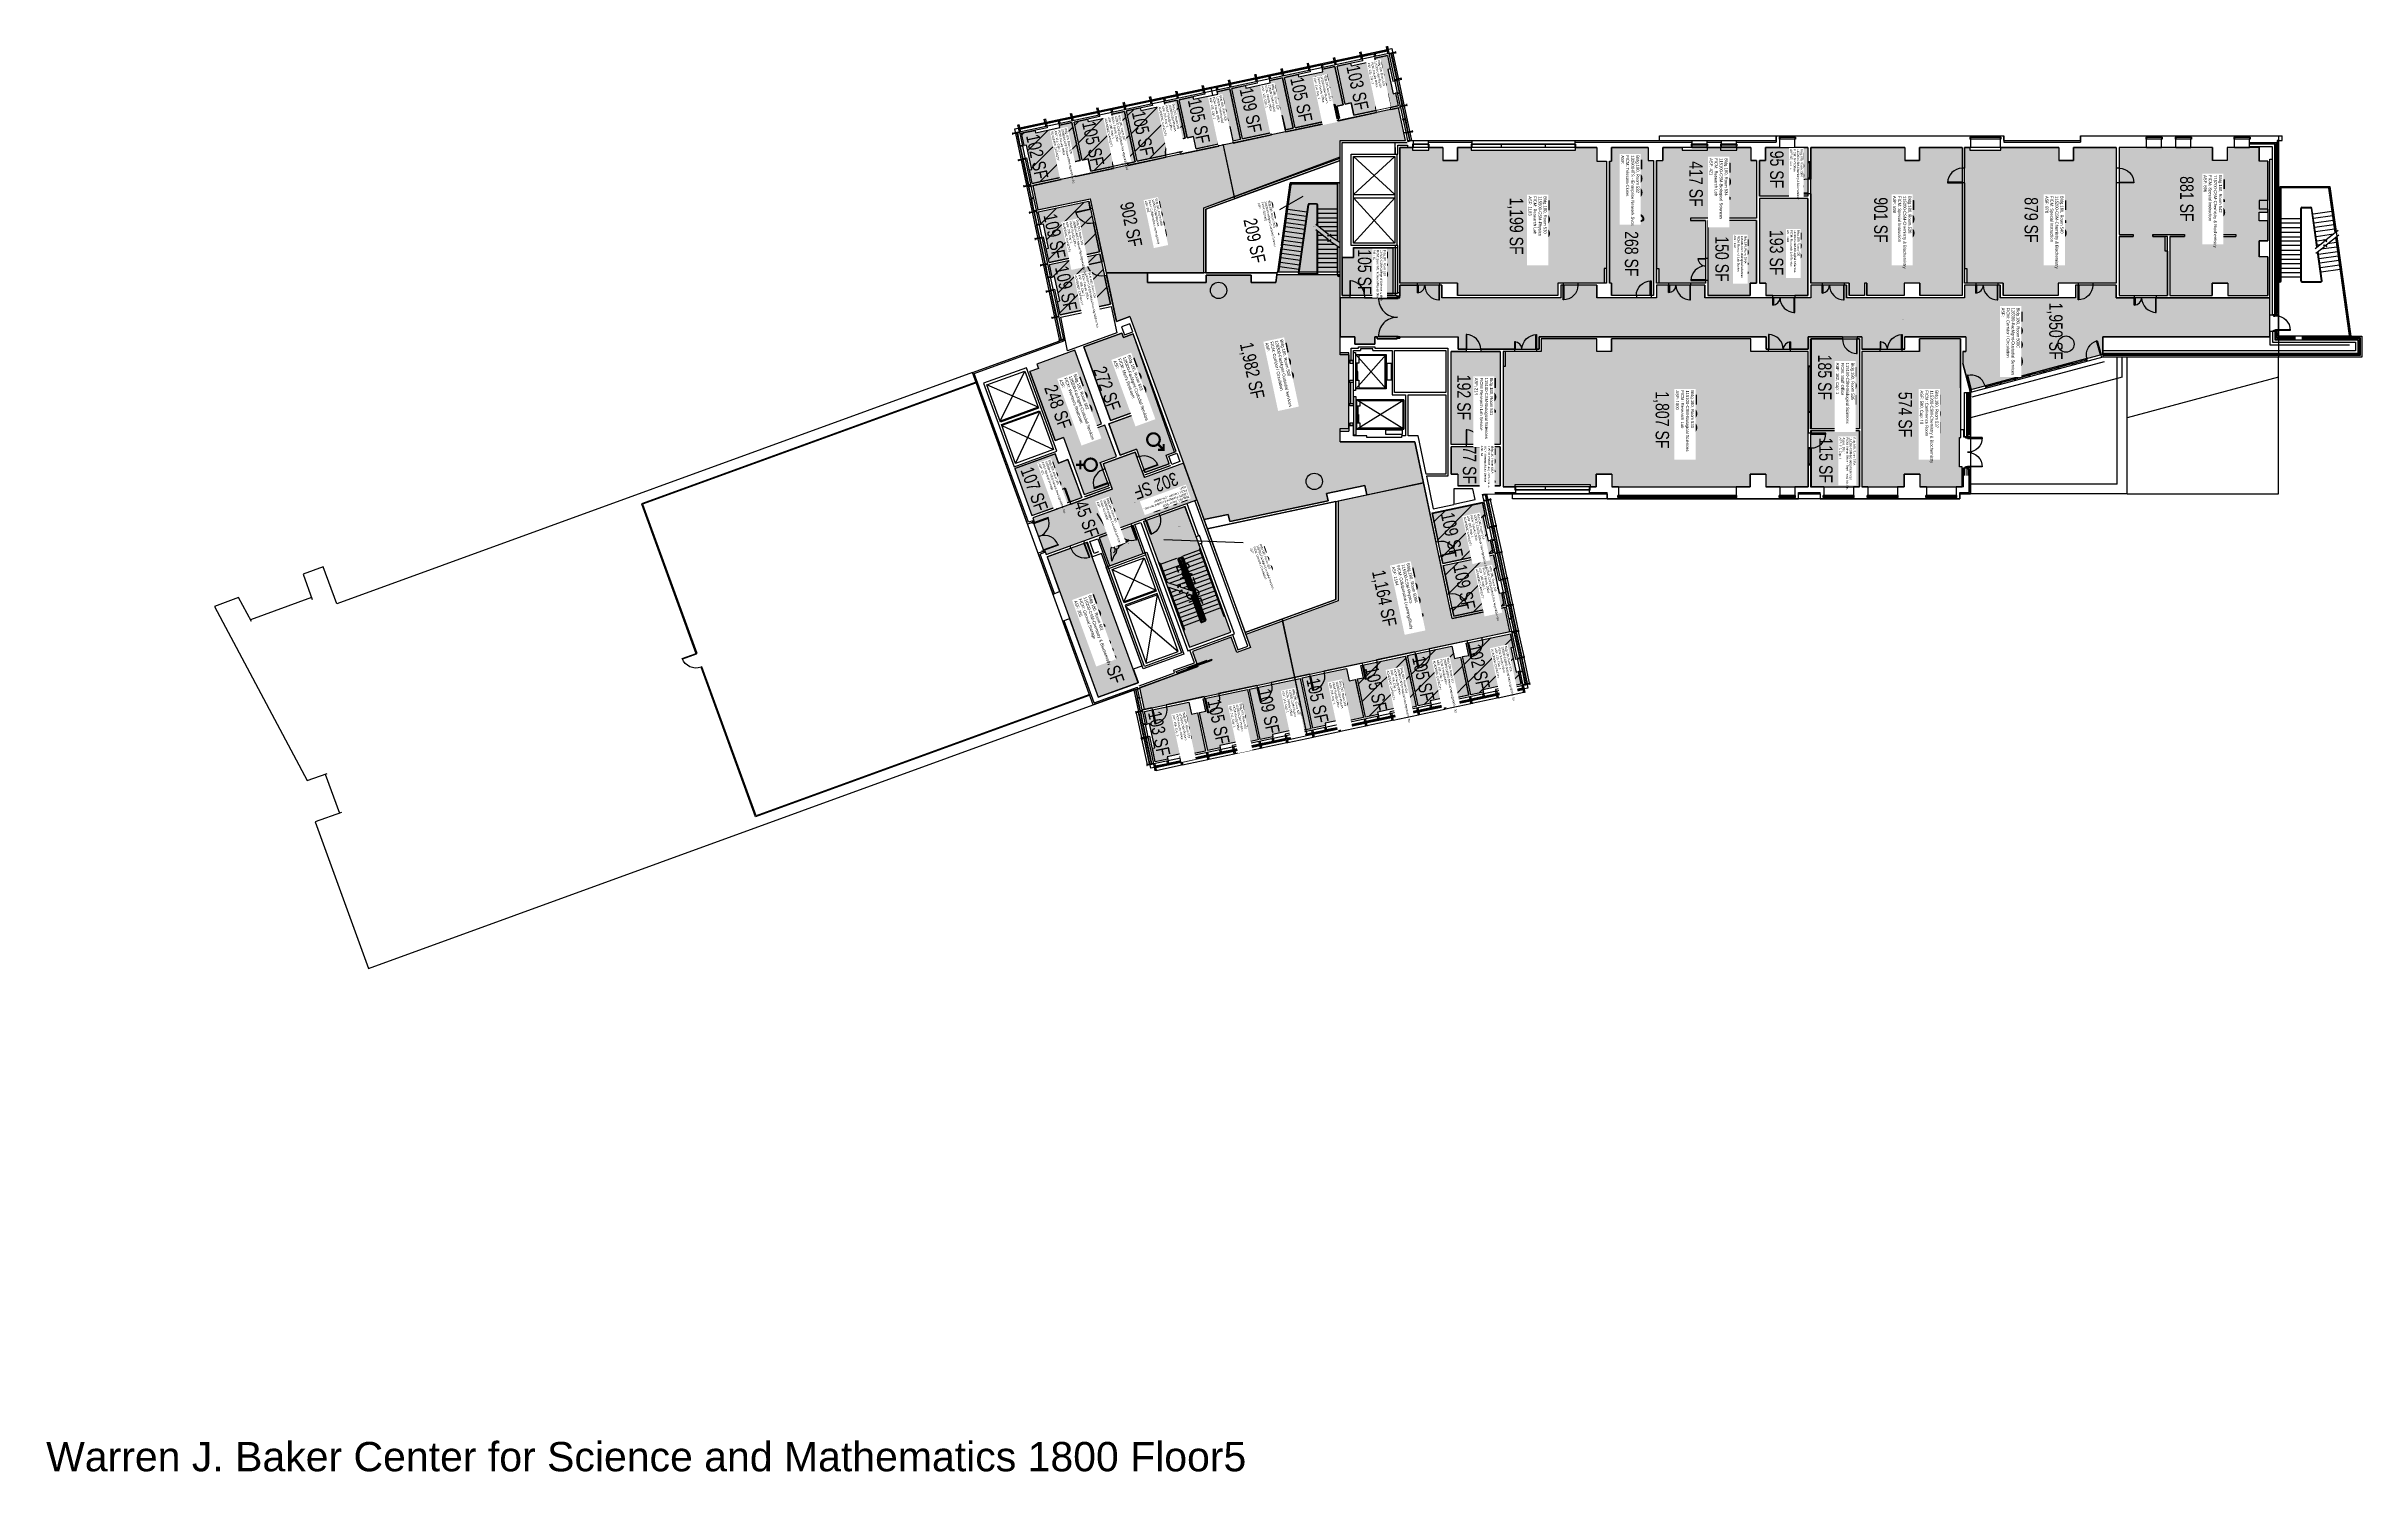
# Model space of a CAD drawing. Header units: inches. Extents: x 69212140 to 69217823, y 27675428 to 27678928.
import ezdxf
from ezdxf.enums import TextEntityAlignment as Align

# ---------------------------------------------------------------- set-up
doc = ezdxf.new("R2010")
doc.units = ezdxf.units.IN
doc.header["$LTSCALE"] = 0.25
doc.header["$MEASUREMENT"] = 0
doc.layers.get('0').update_dxf_attribs({"linetype": 'CONTINUOUS'})
for name, color, linetype in [('A-DOOR', 2, 'CONTINUOUS'), ('A-FLOR', 3, 'CONTINUOUS'), ('A-GLAZ', 1, 'CONTINUOUS'), ('A-IDEN-ICON', 4, 'CONTINUOUS'), ('A-IDEN-RNUM', 7, 'CONTINUOUS'), ('A-IDEN-SNUM', 4, 'CONTINUOUS'), ('A-IDEN-VNUM', 4, 'CONTINUOUS'), ('A-ROOF', 2, 'CONTINUOUS'), ('A-TTLB', 4, 'CONTINUOUS'), ('A-WALL', 5, 'CONTINUOUS'), ('AREA-ASSIGN', 7, 'CONTINUOUS'), ('AREA-GROSS', 1, 'CONTINUOUS'), ('AREA-OUTSIDE', 3, 'CONTINUOUS'), ('AREA-TEXT', 3, 'CONTINUOUS'), ('Rooms-Capacity', 4, 'CONTINUOUS'), ('Rooms-Category-Color', 7, 'CONTINUOUS'), ('Rooms-College-Color', 7, 'CONTINUOUS'), ('Rooms-Department-Color', 7, 'CONTINUOUS'), ('Rooms-Division-Color', 7, 'CONTINUOUS'), ('Rooms-Information', 7, 'CONTINUOUS')]:
    doc.layers.add(name, color=color, linetype=linetype)
doc.styles.add('CP_AREA', font='arial.ttf', dxfattribs={"height": 15})
doc.styles.add('CP_ROOMSNUMBER', font='arial.ttf', dxfattribs={"height": 1})
doc.styles.add('CP_ROOMVNUMBER', font='arial.ttf', dxfattribs={"width": 0.85, "height": 0.075})
doc.styles.add('CP_TITLE', font='arial.ttf', dxfattribs={"width": 0.85, "height": 0.125})
pattern_1 = [(45, (0, 0), (-26.516504294, 26.516504294), [])]

# ---------------------------------------------------------------- blocks, each defined once
blk = doc.blocks.new('Z08D36')
at = {"linetype": 'Continuous', "lineweight": -3}
blk.add_lwpolyline([(-18, 0), (-16.25, 0), (-16.25, 36), (-18, 36)], close=True, dxfattribs=at)
blk.add_arc((-18, 0), 36, 0, 90)
blk = doc.blocks.new('Z08DD72')
at = {"linetype": 'Continuous', "lineweight": -3}
for points in [[(-36, 0), (-34.25, 0), (-34.25, 36), (-36, 36)], [(36, 0), (34.25, 0), (34.25, 36), (36, 36)]]:
    blk.add_lwpolyline(points, close=True, dxfattribs=at)
for centre, start, end in [((-36, 0), 0, 90), ((36, 0), 90, 180)]:
    blk.add_arc(centre, 36, start, end)
blk = doc.blocks.new('door-30')
blk.add_lwpolyline([(0, 0), (1.75, 0), (1.75, 36), (0, 36)], close=True)
blk.add_arc((0, 0), 36, 0, 90)
blk = doc.blocks.new('CPWOMEN')
at = {"const_width": 0.015}
blk.add_lwpolyline([(-0.0375, 0, 1), (0.0475, 0, 1)], format="xyb", close=True, dxfattribs=at)
for points in [[(-0.025, -0.07), (0.035, -0.07)], [(0.005, -0.04), (0.005, -0.1)]]:
    blk.add_lwpolyline(points, dxfattribs=at)
blk = doc.blocks.new('CPMEN')
at = {"const_width": 0.015}
blk.add_lwpolyline([(-0.058, -0.02, 1), (0.028, -0.02, 1)], format="xyb", close=True, dxfattribs=at)
for points in [[(0.015, 0.01), (0.055, 0.05)], [(0.055, 0.01), (0.055, 0.05), (0.015, 0.05)]]:
    blk.add_lwpolyline(points, dxfattribs=at)
blk = doc.blocks.new('CPPHONE')
for p, q in [((0.01, 0.025), (-0.02, -0.025)), ((0.017, 0.028), (-0.018, -0.033))]:
    blk.add_line(p, q)
for points in [[(0.036, 0.057), (0.042, 0.031), (0.038, 0.011), (0.008, -0.041), (-0.008, -0.056), (-0.034, -0.064)], [(0.033, 0.047), (0.037, 0.031), (0.033, 0.013), (0.004, -0.038), (-0.011, -0.051), (-0.026, -0.057)]]:
    blk.add_lwpolyline(points)
for points in [[(0.029, 0.079, 0.139889), (0.022, 0.08, 0.107118), (0.012, 0.078, 0.079812), (0.004, 0.072, 0.067459), (-0.003, 0.063, 0.067459), (-0.008, 0.051, 0.079812), (-0.009, 0.041, 0.107118), (-0.006, 0.032, 0.139889), (-0.001, 0.027, 0.139889), (0.006, 0.025, 0.107118), (0.015, 0.027, 0.079812), (0.024, 0.033, 0.067459), (0.031, 0.043, 0.067459), (0.036, 0.054, 0.079812), (0.037, 0.064, 0.107118), (0.034, 0.073, 0.139889)], [(0.026, 0.074, 0.139889), (0.022, 0.075, 0.107118), (0.014, 0.074, 0.079812), (0.007, 0.069, 0.067459), (0.001, 0.06, 0.067459), (-0.003, 0.05, 0.079812), (-0.004, 0.042, 0.107118), (-0.002, 0.034, 0.139889), (0.001, 0.031, 0.139889), (0.006, 0.03, 0.107118), (0.013, 0.032, 0.079812), (0.02, 0.037, 0.067459), (0.027, 0.045, 0.067459), (0.031, 0.055, 0.079812), (0.032, 0.064, 0.107118), (0.03, 0.071, 0.139889)], [(-0.026, -0.017, 0.139889), (-0.033, -0.015, 0.107118), (-0.043, -0.017, 0.079812), (-0.051, -0.023, 0.067459), (-0.058, -0.033, 0.067459), (-0.063, -0.044, 0.079812), (-0.064, -0.054, 0.107118), (-0.061, -0.063, 0.139889), (-0.056, -0.069, 0.139889), (-0.049, -0.07, 0.107118), (-0.04, -0.068, 0.079812), (-0.031, -0.062, 0.067459), (-0.024, -0.053, 0.067459), (-0.019, -0.041, 0.079812), (-0.018, -0.031, 0.107118), (-0.021, -0.022, 0.139889)], [(-0.029, -0.021, 0.139889), (-0.033, -0.02, 0.107118), (-0.041, -0.022, 0.079812), (-0.048, -0.027, 0.067459), (-0.054, -0.035, 0.067459), (-0.058, -0.045, 0.079812), (-0.059, -0.054, 0.107118), (-0.057, -0.061, 0.139889), (-0.054, -0.064, 0.139889), (-0.049, -0.065, 0.107118), (-0.042, -0.064, 0.079812), (-0.035, -0.059, 0.067459), (-0.028, -0.05, 0.067459), (-0.024, -0.04, 0.079812), (-0.023, -0.032, 0.107118), (-0.025, -0.024, 0.139889)]]:
    blk.add_lwpolyline(points, format="xyb", close=True)
blk = doc.blocks.new('CPCUST')
for p, q in [((0.017, -0.064), (0.02, -0.047)), ((0.036, -0.07), (0.017, -0.064)), ((0.026, -0.041), (0.045, -0.041)), ((0.03, -0.034), (0.038, -0.03)), ((0.112, -0.063), (0.036, -0.07)), ((0.038, -0.03), (0.053, -0.032)), ((0.045, -0.041), (0.054, -0.051)), ((0.053, -0.032), (0.075, -0.048)), ((0.075, -0.048), (0.112, -0.063))]:
    blk.add_line(p, q)
at = {"const_width": 0.015}
blk.add_lwpolyline([(-0.03, 0.05), (0.01, -0.019)], dxfattribs=at)
at = {"const_width": 0.0075}
blk.add_lwpolyline([(-0.033, 0.048, 1), (-0.027, 0.052, 1)], format="xyb", close=True, dxfattribs=at)
blk.add_circle((0.016, -0.031), 0.0141)

msp = doc.modelspace()

# ---------------------------------------------------------------- hatches: boundary and pattern name
at = {"layer": 'Rooms-Capacity'}
h = msp.add_hatch(dxfattribs=at)
h.set_pattern_fill('ANSI31', color=256, scale=300, style=0)
h.set_pattern_definition(pattern_1)
h.paths.add_polyline_path([(69214540.1, 27678684.4), (69214533.6, 27678715), (69214566.6, 27678722), (69214567.9, 27678716.1), (69214627.5, 27678728.8), (69214626.3, 27678734.7), (69214657.1, 27678741.2), (69214677, 27678647.7), (69214662.1, 27678644.5), (69214668.5, 27678614.4), (69214559.9, 27678591.4), (69214552.8, 27678624.7), (69214558.7, 27678626), (69214546, 27678685.7)])
h = msp.add_hatch(dxfattribs=at)
h.set_pattern_fill('ANSI31', color=256, scale=300, style=0)
h.set_pattern_definition(pattern_1)
h.paths.add_polyline_path([(69214755.4, 27678762.1), (69214786.3, 27678768.7), (69214812.5, 27678645.1), (69214703.7, 27678621.9), (69214697.3, 27678652), (69214682.2, 27678648.8), (69214662.3, 27678742.3), (69214695.7, 27678749.4), (69214697, 27678743.6), (69214756.7, 27678756.2)])
h = msp.add_hatch(dxfattribs=at)
h.set_pattern_fill('ANSI31', color=256, scale=300, style=0)
h.set_pattern_definition(pattern_1)
h.paths.add_polyline_path([(69214824.9, 27678776.9), (69214826.1, 27678771), (69214885.8, 27678783.7), (69214884.5, 27678789.6), (69214915.4, 27678796.1), (69214935.3, 27678702.6), (69214920.3, 27678699.4), (69214926.7, 27678669.3), (69214817.7, 27678646.1), (69214791.4, 27678769.8)])
h = msp.add_hatch(dxfattribs=at)
h.set_pattern_fill('ANSI31', color=256, scale=300, style=0)
h.set_pattern_definition(pattern_1)
h.paths.add_polyline_path([(69214581.3, 27678490.7), (69214574.7, 27678521.7), (69214698.3, 27678547.9), (69214724.7, 27678424), (69214601.1, 27678397.7), (69214594, 27678431.1), (69214599.7, 27678432.3), (69214587.1, 27678492)])
h = msp.add_hatch(dxfattribs=at)
h.set_pattern_fill('ANSI31', color=256, scale=300, style=0)
h.set_pattern_definition(pattern_1)
h.paths.add_polyline_path([(69214608.7, 27678361.6), (69214602.1, 27678392.5), (69214725.8, 27678418.8), (69214752.1, 27678294.8), (69214628.5, 27678268.6), (69214621.4, 27678301.9), (69214627.3, 27678303.2), (69214614.6, 27678362.9)])
h = msp.add_hatch(dxfattribs=at)
h.set_pattern_fill('ANSI31', color=256, scale=300, style=0)
h.set_pattern_definition(pattern_1)
h.paths.add_polyline_path([(69215684.5, 27677715.7), (69215691.1, 27677684.7), (69215567.5, 27677658.5), (69215541.1, 27677782.4), (69215664.8, 27677808.7), (69215671.8, 27677775.3), (69215666, 27677774.1), (69215678.7, 27677714.4)])
h = msp.add_hatch(dxfattribs=at)
h.set_pattern_fill('ANSI31', color=256, scale=300, style=0)
h.set_pattern_definition(pattern_1)
h.paths.add_polyline_path([(69215712, 27677586.6), (69215718.5, 27677555.6), (69215594.9, 27677529.3), (69215568.6, 27677653.3), (69215692.2, 27677679.6), (69215699.3, 27677646.2), (69215693.5, 27677645), (69215706.2, 27677585.3)])
h = msp.add_hatch(dxfattribs=at)
h.set_pattern_fill('ANSI31', color=256, scale=300, style=0)
h.set_pattern_definition(pattern_1)
h.paths.add_polyline_path([(69215537.8, 27677315.2), (69215507, 27677308.6), (69215480.7, 27677432.2), (69215589.6, 27677455.4), (69215596, 27677425.3), (69215611.1, 27677428.5), (69215631, 27677335), (69215597.5, 27677327.9), (69215596.3, 27677333.7), (69215536.6, 27677321)])
h = msp.add_hatch(dxfattribs=at)
h.set_pattern_fill('ANSI31', color=256, scale=300, style=0)
h.set_pattern_definition(pattern_1)
h.paths.add_polyline_path([(69215753.1, 27677392.9), (69215759.6, 27677362.3), (69215726.6, 27677355.3), (69215725.4, 27677361.2), (69215665.7, 27677348.5), (69215667, 27677342.6), (69215636.1, 27677336.1), (69215616.2, 27677429.6), (69215631.2, 27677432.8), (69215624.8, 27677462.9), (69215733.4, 27677485.9), (69215740.5, 27677452.6), (69215734.6, 27677451.3), (69215747.3, 27677391.6)])
h = msp.add_hatch(dxfattribs=at)
h.set_pattern_fill('ANSI31', color=256, scale=300, style=0)
h.set_pattern_definition(pattern_1)
h.paths.add_polyline_path([(69215468.4, 27677300.4), (69215467.1, 27677306.3), (69215407.5, 27677293.6), (69215408.7, 27677287.7), (69215377.9, 27677281.2), (69215358, 27677374.7), (69215372.9, 27677377.9), (69215366.6, 27677408), (69215475.6, 27677431.1), (69215501.9, 27677307.5)])
at = {"layer": 'Rooms-Category-Color', "true_color": 0xfa9ba3}
for points in [[(69215212.2, 27678859.2), (69215213.4, 27678853.3), (69215273.1, 27678866), (69215271.9, 27678871.9), (69215302.8, 27678878.5), (69215322.7, 27678784.9), (69215307.6, 27678781.7), (69215314, 27678751.7), (69215205.1, 27678728.5), (69215178.8, 27678852.1)], [(69215341.3, 27678886.7), (69215342.6, 27678880.8), (69215402.2, 27678893.5), (69215401, 27678899.3), (69215431.5, 27678905.8), (69215438.6, 27678872.8), (69215432.7, 27678871.6), (69215445.4, 27678811.9), (69215451.2, 27678813.2), (69215457.8, 27678782.2), (69215349.2, 27678759.1), (69215342.9, 27678789.2), (69215327.8, 27678786), (69215307.9, 27678879.6)], [(69214954, 27678804.3), (69214955.2, 27678798.5), (69215014.9, 27678811.1), (69215013.6, 27678817), (69215044.5, 27678823.6), (69215070.8, 27678699.9), (69214961.9, 27678676.8), (69214955.5, 27678706.9), (69214940.4, 27678703.7), (69214920.5, 27678797.2)], [(69215083.1, 27678831.8), (69215084.3, 27678825.9), (69215144, 27678838.6), (69215142.8, 27678844.4), (69215173.7, 27678851), (69215200, 27678727.4), (69215076, 27678701.1), (69215049.7, 27678824.7)], [(69214540.1, 27678684.4), (69214533.6, 27678715), (69214566.6, 27678722), (69214567.9, 27678716.1), (69214627.5, 27678728.8), (69214626.3, 27678734.7), (69214657.1, 27678741.2), (69214677, 27678647.7), (69214662.1, 27678644.5), (69214668.5, 27678614.4), (69214559.9, 27678591.4), (69214552.8, 27678624.7), (69214558.7, 27678626), (69214546, 27678685.7)], [(69214755.4, 27678762.1), (69214786.3, 27678768.7), (69214812.5, 27678645.1), (69214703.7, 27678621.9), (69214697.3, 27678652), (69214682.2, 27678648.8), (69214662.3, 27678742.3), (69214695.7, 27678749.4), (69214697, 27678743.6), (69214756.7, 27678756.2)], [(69214824.9, 27678776.9), (69214826.1, 27678771), (69214885.8, 27678783.7), (69214884.5, 27678789.6), (69214915.4, 27678796.1), (69214935.3, 27678702.6), (69214920.3, 27678699.4), (69214926.7, 27678669.3), (69214817.7, 27678646.1), (69214791.4, 27678769.8)], [(69216433.3, 27678679.6), (69216463.6, 27678679.6), (69216463.6, 27678560.3), (69216344.8, 27678560.2), (69216344.8, 27678648.1), (69216359.2, 27678648.1), (69216359.2, 27678679.6), (69216392.9, 27678679.6), (69216394.9, 27678679.6), (69216431.3, 27678679.6), (69216433.3, 27678679.6)], [(69214581.3, 27678490.7), (69214574.7, 27678521.7), (69214698.3, 27678547.9), (69214724.7, 27678424), (69214601.1, 27678397.7), (69214594, 27678431.1), (69214599.7, 27678432.3), (69214587.1, 27678492)], [(69214608.7, 27678361.6), (69214602.1, 27678392.5), (69214725.8, 27678418.8), (69214752.1, 27678294.8), (69214628.5, 27678268.6), (69214621.4, 27678301.9), (69214627.3, 27678303.2), (69214614.6, 27678362.9)], [(69216469.8, 27678209.8), (69216590.6, 27678209.8), (69216590.6, 27677989.3), (69216469.8, 27677989.3)], [(69216609.2, 27677846.4), (69216610.9, 27677846.4), (69216699.7, 27677846.4), (69216699.7, 27677877.9), (69216738.7, 27677877.9), (69216738.7, 27677846.4), (69216827.3, 27677846.4), (69216829.2, 27677846.4), (69216842.6, 27677846.4), (69216842.6, 27677895.4), (69216836.1, 27677895.4), (69216836.1, 27677967.4), (69216838.7, 27677967.4), (69216838.6, 27678209.8), (69216737.2, 27678209.8), (69216737.2, 27678179), (69216595.8, 27678179), (69216595.8, 27677846.4), (69216609.2, 27677846.4)], [(69216501.2, 27677846.4), (69216502.9, 27677846.4), (69216575.3, 27677846.4), (69216577.2, 27677846.4), (69216590.6, 27677846.4), (69216590.6, 27677984), (69216469.8, 27677984), (69216469.8, 27677846.4), (69216501.2, 27677846.4)], [(69215684.5, 27677715.7), (69215691.1, 27677684.7), (69215567.5, 27677658.5), (69215541.1, 27677782.4), (69215664.8, 27677808.7), (69215671.8, 27677775.3), (69215666, 27677774.1), (69215678.7, 27677714.4)], [(69215712, 27677586.6), (69215718.5, 27677555.6), (69215594.9, 27677529.3), (69215568.6, 27677653.3), (69215692.2, 27677679.6), (69215699.3, 27677646.2), (69215693.5, 27677645), (69215706.2, 27677585.3)], [(69215537.8, 27677315.2), (69215507, 27677308.6), (69215480.7, 27677432.2), (69215589.6, 27677455.4), (69215596, 27677425.3), (69215611.1, 27677428.5), (69215631, 27677335), (69215597.5, 27677327.9), (69215596.3, 27677333.7), (69215536.6, 27677321)], [(69215753.1, 27677392.9), (69215759.6, 27677362.3), (69215726.6, 27677355.3), (69215725.4, 27677361.2), (69215665.7, 27677348.5), (69215667, 27677342.6), (69215636.1, 27677336.1), (69215616.2, 27677429.6), (69215631.2, 27677432.8), (69215624.8, 27677462.9), (69215733.4, 27677485.9), (69215740.5, 27677452.6), (69215734.6, 27677451.3), (69215747.3, 27677391.6)], [(69215210.2, 27677245.5), (69215208.9, 27677251.4), (69215149.2, 27677238.7), (69215150.5, 27677232.8), (69215119.6, 27677226.3), (69215093.3, 27677349.9), (69215217.3, 27677376.2), (69215243.5, 27677252.6)], [(69215339.3, 27677273), (69215338, 27677278.8), (69215278.4, 27677266.2), (69215279.6, 27677260.3), (69215248.8, 27677253.7), (69215222.5, 27677377.3), (69215331.3, 27677400.5), (69215337.7, 27677370.4), (69215352.9, 27677373.6), (69215372.7, 27677280.1)], [(69215468.4, 27677300.4), (69215467.1, 27677306.3), (69215407.5, 27677293.6), (69215408.7, 27677287.7), (69215377.9, 27677281.2), (69215358, 27677374.7), (69215372.9, 27677377.9), (69215366.6, 27677408), (69215475.6, 27677431.1), (69215501.9, 27677307.5)], [(69215081, 27677218.1), (69215079.8, 27677223.9), (69215020.1, 27677211.3), (69215021.4, 27677205.4), (69214990.4, 27677198.8), (69214970.6, 27677292.4), (69214985.6, 27677295.6), (69214979.2, 27677325.6), (69215088.2, 27677348.8), (69215114.4, 27677225.2), (69215081, 27677218.1)], [(69214951.9, 27677190.6), (69214950.7, 27677196.5), (69214891, 27677183.8), (69214892.3, 27677178), (69214861.7, 27677171.5), (69214854.7, 27677204.5), (69214860.5, 27677205.7), (69214847.9, 27677265.4), (69214842, 27677264.1), (69214835.4, 27677295.1), (69214944, 27677318.1), (69214950.4, 27677288.1), (69214965.4, 27677291.3), (69214985.3, 27677197.7), (69214951.9, 27677190.6)]]:
    msp.add_hatch(color=241, dxfattribs=at).paths.add_polyline_path(points)
at = {"layer": 'Rooms-Category-Color', "true_color": 0xffe090}
for points in [[(69214980.6, 27678372.5), (69214980.7, 27678532), (69215315.2, 27678656.9), (69215315.2, 27678696.9), (69215476, 27678696.9), (69215458.9, 27678777.1), (69214561, 27678586.2), (69214573.6, 27678526.8), (69214702.3, 27678554.1), (69214741.1, 27678372.5)], [(69215455.2, 27677842.4), (69215410.8, 27677832.9), (69215310.5, 27677811.6), (69215310.5, 27677566.6), (69215083.9, 27677484.1), (69215095.6, 27677452), (69215061.7, 27677439.7), (69215048, 27677477.3), (69214952.8, 27677442.6), (69214966.5, 27677405), (69214823.1, 27677352.9), (69214834.3, 27677300.2), (69215732.3, 27677491.1), (69215719.6, 27677550.5), (69215590.9, 27677523.1), (69215520.1, 27677856.2), (69215492.3, 27677850.3)]]:
    msp.add_hatch(color=41, dxfattribs=at).paths.add_polyline_path(points)
at = {"layer": 'Rooms-Category-Color', "true_color": 0xe3f498}
for points in [[(69215893.2, 27678679.6), (69215945.2, 27678679.6), (69215945.2, 27678646.6), (69215969.2, 27678646.6), (69215969.2, 27678347), (69215945.2, 27678347), (69215945.2, 27678347), (69215850, 27678347), (69215850, 27678316.3), (69215603.2, 27678316.3), (69215603.2, 27678347), (69215461.8, 27678347), (69215461.8, 27678679.6), (69215492.9, 27678679.6), (69215492.9, 27678673.6), (69215533.2, 27678673.6), (69215533.2, 27678679.6), (69215567.2, 27678679.6), (69215567.2, 27678648.1), (69215603.2, 27678648.1), (69215603.2, 27678679.6), (69215637.2, 27678679.6), (69215637.2, 27678673.6), (69215893.2, 27678673.6), (69215893.2, 27678679.6)], [(69216289.4, 27678679.6), (69216323.2, 27678679.6), (69216323.2, 27678648.1), (69216337.6, 27678648.1), (69216337.6, 27678506.3), (69216175.8, 27678506.3), (69216175.8, 27678501), (69216212.6, 27678501), (69216212.6, 27678347), (69216091.8, 27678347), (69216091.8, 27678648.1), (69216107.2, 27678648.1), (69216107.2, 27678679.6), (69216155.2, 27678679.6), (69216155.2, 27678673.6), (69216217.4, 27678673.6), (69216217.4, 27678679.6), (69216249, 27678679.6), (69216249, 27678673.6), (69216289.4, 27678673.6)], [(69216793.3, 27678679.6), (69216842.6, 27678679.6), (69216842.6, 27678316.3), (69216738.7, 27678316.3), (69216738.7, 27678347), (69216699.7, 27678347), (69216699.7, 27678316.3), (69216608.2, 27678316.3), (69216608.2, 27678347), (69216602.9, 27678347), (69216602.9, 27678316.3), (69216565.1, 27678316.3), (69216565.1, 27678347), (69216470.8, 27678347), (69216470.8, 27678679.6), (69216701.2, 27678679.6), (69216701.2, 27678648.1), (69216737.2, 27678648.1), (69216737.2, 27678679.6), (69216752.9, 27678679.6), (69216754.9, 27678679.6), (69216791.3, 27678679.6)], [(69216937.3, 27678679.6), (69217079.2, 27678679.6), (69217079.2, 27678648.1), (69217115.2, 27678648.1), (69217115.2, 27678679.6), (69217220.6, 27678679.6), (69217220.6, 27678347), (69217077.7, 27678347), (69217077.7, 27678316.3), (69216943.1, 27678316.3), (69216943.1, 27678347), (69216847.8, 27678347), (69216847.8, 27678679.6), (69216860.9, 27678679.6), (69216860.9, 27678673.6), (69216937.3, 27678673.6), (69216937.3, 27678679.6)], [(69217388.2, 27678461), (69217351.8, 27678461), (69217351.8, 27678316.3), (69217455.7, 27678316.3), (69217455.7, 27678347), (69217494.7, 27678347), (69217494.7, 27678316.3), (69217592.6, 27678316.3), (69217592.6, 27678411.8), (69217571.3, 27678411.8), (69217571.3, 27678450.7), (69217592.6, 27678450.7), (69217592.6, 27678499.8), (69217571.3, 27678499.8), (69217571.3, 27678521.1), (69217592.6, 27678521.1), (69217592.6, 27678646.6), (69217571.3, 27678646.6), (69217571.3, 27678679.6), (69217549.3, 27678679.6), (69217549.3, 27678679.6), (69217547.3, 27678679.6), (69217510.9, 27678679.6), (69217508.9, 27678679.6), (69217493.2, 27678679.6), (69217493.2, 27678648.1), (69217457.2, 27678648.1), (69217457.2, 27678679.6), (69217405.3, 27678679.6), (69217403.3, 27678679.6), (69217366.9, 27678679.6), (69217364.9, 27678679.6), (69217333.3, 27678679.6), (69217331.3, 27678679.6), (69217294.9, 27678679.6), (69217292.9, 27678679.6), (69217227.8, 27678679.6), (69217227.8, 27678466.3), (69217262.2, 27678466.3), (69217262.2, 27678461), (69217227.8, 27678461), (69217227.8, 27678316.3), (69217346.6, 27678316.3), (69217346.6, 27678461), (69217310.2, 27678461), (69217310.2, 27678466.3), (69217388.2, 27678466.3), (69217388.2, 27678461), (69217351.8, 27678461)], [(69216344.8, 27678555), (69216344.8, 27678347), (69216360.7, 27678347), (69216360.7, 27678316.3), (69216463.6, 27678316.3), (69216463.6, 27678555)], [(69216217.8, 27678501), (69216217.8, 27678316.3), (69216321.7, 27678316.3), (69216321.7, 27678347), (69216337.6, 27678347), (69216337.6, 27678501)], [(69215587.8, 27678179), (69215708.6, 27678179), (69215708.6, 27677950.3), (69215587.8, 27677950.3)], [(69216433.2, 27677846.4), (69216464.6, 27677846.4), (69216464.6, 27678179), (69216323.2, 27678179), (69216323.2, 27678209.8), (69215981.2, 27678209.8), (69215981.2, 27678179), (69215945.2, 27678179), (69215945.2, 27678209.8), (69215809.1, 27678209.8), (69215809.1, 27678179), (69215715.8, 27678179), (69215715.8, 27677846.4), (69215744.9, 27677846.4), (69215744.9, 27677852.4), (69215929.3, 27677852.4), (69215929.3, 27677846.4), (69215943.7, 27677846.4), (69215943.7, 27677877.9), (69215982.7, 27677877.9), (69215982.7, 27677846.4), (69215997.2, 27677846.4), (69215998.9, 27677846.4), (69216287.3, 27677846.4), (69216305.2, 27677846.4), (69216321.7, 27677846.4), (69216321.7, 27677877.9), (69216360.7, 27677877.9), (69216360.7, 27677846.4), (69216393.2, 27677846.4), (69216394.9, 27677846.4), (69216431.3, 27677846.4), (69216433.2, 27677846.4)], [(69215587.8, 27677945), (69215587.8, 27677877.9), (69215604.7, 27677877.9), (69215604.7, 27677849), (69215708.6, 27677849), (69215708.6, 27677945)]]:
    msp.add_hatch(color=61, dxfattribs=at).paths.add_polyline_path(points)
at = {"layer": 'Rooms-Category-Color', "true_color": 0xadadad}
for points in [[(69216084.6, 27678316.3), (69215981.2, 27678316.3), (69215981.2, 27678347), (69215976.4, 27678347), (69215976.4, 27678646.6), (69215981.2, 27678646.6), (69215981.2, 27678679.6), (69216071.2, 27678679.6), (69216071.2, 27678648.1), (69216084.6, 27678648.1)], [(69215315.2, 27678374.5), (69215315.2, 27678592.9), (69215192.9, 27678592.9), (69215162.2, 27678374.5)], [(69215315.2, 27678367.4), (69215160.2, 27678367.4), (69215157.6, 27678348.6), (69215097.5, 27678348.5), (69215097.5, 27678366.5), (69214986.9, 27678366.5), (69214986.9, 27678348.5), (69214842.9, 27678348.5), (69214842.9, 27678372.5), (69214741.1, 27678372.5), (69214766.4, 27678252.9), (69214799.7, 27678265), (69214930.8, 27677904.8), (69214981.3, 27677766.1), (69215040.7, 27677778.8), (69215044.5, 27677761.2), (69215285.8, 27677812.5), (69215282.1, 27677830.1), (69215376, 27677850), (69215381, 27677826.6), (69215520.1, 27677856.2), (69215498.6, 27677957.3), (69215315.2, 27677957.3), (69215315.2, 27677990), (69215336.7, 27677990), (69215336.7, 27678176), (69215315.2, 27678176)], [(69217597.6, 27678311), (69217220.6, 27678311), (69217220.6, 27678341.8), (69217120.2, 27678341.8), (69217120.2, 27678311), (69216935.8, 27678311), (69216935.8, 27678341.8), (69216847.8, 27678341.8), (69216847.8, 27678311), (69216558.6, 27678311), (69216558.6, 27678341.8), (69216470.8, 27678341.8), (69216470.8, 27678311), (69216210.6, 27678311), (69216210.6, 27678341.8), (69216091.8, 27678341.8), (69216091.8, 27678311), (69215945.2, 27678311), (69215945.2, 27678341.8), (69215857.2, 27678341.8), (69215857.2, 27678311), (69215565.2, 27678311), (69215565.2, 27678341.8), (69215461.8, 27678341.8), (69215461.8, 27678314.5), (69215455.3, 27678314.5), (69215455.3, 27678316.1), (69215406, 27678316.1), (69215406, 27678311.1), (69215315.2, 27678311), (69215315.2, 27678215), (69215351.2, 27678215), (69215351.2, 27678197), (69215400.8, 27678197), (69215400.8, 27678215), (69215406, 27678215), (69215406, 27678209.9), (69215455.3, 27678209.9), (69215455.3, 27678211.5), (69215462.4, 27678211.5), (69215462.4, 27678215), (69215605.2, 27678215), (69215605.2, 27678184.3), (69215803.8, 27678184.3), (69215803.8, 27678215), (69216361.2, 27678215), (69216361.2, 27678184.3), (69216464.6, 27678184.3), (69216464.6, 27678215), (69216595.8, 27678215), (69216595.8, 27678184.3), (69216701.2, 27678184.3), (69216701.2, 27678215), (69216851.3, 27678215), (69216851.3, 27678179), (69216843.9, 27678179), (69216843.9, 27678149.7), (69216861.3, 27678084.6), (69217187.4, 27678172), (69217187.4, 27678215), (69217597.6, 27678215)], [(69214554.1, 27678129.7), (69214615.9, 27677960), (69214636.6, 27677967.5), (69214687.5, 27677827.5), (69214747.4, 27677849.3), (69214726.7, 27677906.4), (69214766.3, 27677920.8), (69214738.2, 27677997.8), (69214675.4, 27677975), (69214673.2, 27677980.8), (69214729.6, 27678001.4), (69214663.9, 27678181.8), (69214570.9, 27678147.9), (69214574.8, 27678137.2)], [(69214779.5, 27678223.8), (69214686.5, 27678190), (69214752.2, 27678009.6), (69214808.5, 27678030.1), (69214810.7, 27678024.2), (69214747.8, 27678001.3), (69214775.9, 27677924.3), (69214815.5, 27677938.7), (69214836.2, 27677881.6), (69214896.2, 27677903.4), (69214888.5, 27677924.6), (69214909.1, 27677932.1), (69214807.6, 27678222), (69214783.4, 27678213.2)], [(69214930.8, 27677904.8), (69214834.9, 27677869.9), (69214812.5, 27677931.5), (69214733.6, 27677902.8), (69214756, 27677841.2), (69214561.1, 27677770.2), (69214564.5, 27677760.9), (69214562.2, 27677760), (69214588.2, 27677688.6), (69214590.5, 27677689.4), (69214593.9, 27677680.1), (69214963.6, 27677814.6)], [(69214833.2, 27677761.6), (69214945.6, 27677452.6), (69215047.1, 27677489.6), (69214934.9, 27677798.6)], [(69214724.1, 27677721.1), (69214749.3, 27677652.3), (69214832.4, 27677682.8), (69214807.5, 27677751.4)]]:
    msp.add_hatch(color=253, dxfattribs=at).paths.add_polyline_path(points)
at = {"layer": 'Rooms-Category-Color', "true_color": 0xe3c5e1}
for points in [[(69215400.8, 27678316.3), (69215320.4, 27678316.3), (69215320.4, 27678409.8), (69215348.2, 27678409.8), (69215348.2, 27678434.6), (69215456.6, 27678434.6), (69215456.6, 27678321.4), (69215400.8, 27678321.4)], [(69214517, 27677891.5), (69214559, 27677775.9), (69214681.3, 27677820.4), (69214672.1, 27677845.8), (69214647.4, 27677913.6), (69214624.2, 27677905.1), (69214616, 27677927.5)], [(69214596, 27677674.4), (69214721.4, 27677329.7), (69214819.5, 27677365.4), (69214694.1, 27677710.1)]]:
    msp.add_hatch(color=254, dxfattribs=at).paths.add_polyline_path(points)
at = {"layer": 'Rooms-College-Color', "true_color": 0xadadad}
for points in [[(69215212.2, 27678859.2), (69215213.4, 27678853.3), (69215273.1, 27678866), (69215271.9, 27678871.9), (69215302.8, 27678878.5), (69215322.7, 27678784.9), (69215307.6, 27678781.7), (69215314, 27678751.7), (69215205.1, 27678728.5), (69215178.8, 27678852.1)], [(69215341.3, 27678886.7), (69215342.6, 27678880.8), (69215402.2, 27678893.5), (69215401, 27678899.3), (69215431.5, 27678905.8), (69215438.6, 27678872.8), (69215432.7, 27678871.6), (69215445.4, 27678811.9), (69215451.2, 27678813.2), (69215457.8, 27678782.2), (69215349.2, 27678759.1), (69215342.9, 27678789.2), (69215327.8, 27678786), (69215307.9, 27678879.6)], [(69214954, 27678804.3), (69214955.2, 27678798.5), (69215014.9, 27678811.1), (69215013.6, 27678817), (69215044.5, 27678823.6), (69215070.8, 27678699.9), (69214961.9, 27678676.8), (69214955.5, 27678706.9), (69214940.4, 27678703.7), (69214920.5, 27678797.2)], [(69215083.1, 27678831.8), (69215084.3, 27678825.9), (69215144, 27678838.6), (69215142.8, 27678844.4), (69215173.7, 27678851), (69215200, 27678727.4), (69215076, 27678701.1), (69215049.7, 27678824.7)], [(69216084.6, 27678316.3), (69215981.2, 27678316.3), (69215981.2, 27678347), (69215976.4, 27678347), (69215976.4, 27678646.6), (69215981.2, 27678646.6), (69215981.2, 27678679.6), (69216071.2, 27678679.6), (69216071.2, 27678648.1), (69216084.6, 27678648.1)], [(69215315.2, 27678374.5), (69215315.2, 27678592.9), (69215192.9, 27678592.9), (69215162.2, 27678374.5)], [(69215315.2, 27678367.4), (69215160.2, 27678367.4), (69215157.6, 27678348.6), (69215097.5, 27678348.5), (69215097.5, 27678366.5), (69214986.9, 27678366.5), (69214986.9, 27678348.5), (69214842.9, 27678348.5), (69214842.9, 27678372.5), (69214741.1, 27678372.5), (69214766.4, 27678252.9), (69214799.7, 27678265), (69214930.8, 27677904.8), (69214981.3, 27677766.1), (69215040.7, 27677778.8), (69215044.5, 27677761.2), (69215285.8, 27677812.5), (69215282.1, 27677830.1), (69215376, 27677850), (69215381, 27677826.6), (69215520.1, 27677856.2), (69215498.6, 27677957.3), (69215315.2, 27677957.3), (69215315.2, 27677990), (69215336.7, 27677990), (69215336.7, 27678176), (69215315.2, 27678176)], [(69217597.6, 27678311), (69217220.6, 27678311), (69217220.6, 27678341.8), (69217120.2, 27678341.8), (69217120.2, 27678311), (69216935.8, 27678311), (69216935.8, 27678341.8), (69216847.8, 27678341.8), (69216847.8, 27678311), (69216558.6, 27678311), (69216558.6, 27678341.8), (69216470.8, 27678341.8), (69216470.8, 27678311), (69216210.6, 27678311), (69216210.6, 27678341.8), (69216091.8, 27678341.8), (69216091.8, 27678311), (69215945.2, 27678311), (69215945.2, 27678341.8), (69215857.2, 27678341.8), (69215857.2, 27678311), (69215565.2, 27678311), (69215565.2, 27678341.8), (69215461.8, 27678341.8), (69215461.8, 27678314.5), (69215455.3, 27678314.5), (69215455.3, 27678316.1), (69215406, 27678316.1), (69215406, 27678311.1), (69215315.2, 27678311), (69215315.2, 27678215), (69215351.2, 27678215), (69215351.2, 27678197), (69215400.8, 27678197), (69215400.8, 27678215), (69215406, 27678215), (69215406, 27678209.9), (69215455.3, 27678209.9), (69215455.3, 27678211.5), (69215462.4, 27678211.5), (69215462.4, 27678215), (69215605.2, 27678215), (69215605.2, 27678184.3), (69215803.8, 27678184.3), (69215803.8, 27678215), (69216361.2, 27678215), (69216361.2, 27678184.3), (69216464.6, 27678184.3), (69216464.6, 27678215), (69216595.8, 27678215), (69216595.8, 27678184.3), (69216701.2, 27678184.3), (69216701.2, 27678215), (69216851.3, 27678215), (69216851.3, 27678179), (69216843.9, 27678179), (69216843.9, 27678149.7), (69216861.3, 27678084.6), (69217187.4, 27678172), (69217187.4, 27678215), (69217597.6, 27678215)], [(69214554.1, 27678129.7), (69214615.9, 27677960), (69214636.6, 27677967.5), (69214687.5, 27677827.5), (69214747.4, 27677849.3), (69214726.7, 27677906.4), (69214766.3, 27677920.8), (69214738.2, 27677997.8), (69214675.4, 27677975), (69214673.2, 27677980.8), (69214729.6, 27678001.4), (69214663.9, 27678181.8), (69214570.9, 27678147.9), (69214574.8, 27678137.2)], [(69214779.5, 27678223.8), (69214686.5, 27678190), (69214752.2, 27678009.6), (69214808.5, 27678030.1), (69214810.7, 27678024.2), (69214747.8, 27678001.3), (69214775.9, 27677924.3), (69214815.5, 27677938.7), (69214836.2, 27677881.6), (69214896.2, 27677903.4), (69214888.5, 27677924.6), (69214909.1, 27677932.1), (69214807.6, 27678222), (69214783.4, 27678213.2)], [(69214930.8, 27677904.8), (69214834.9, 27677869.9), (69214812.5, 27677931.5), (69214733.6, 27677902.8), (69214756, 27677841.2), (69214561.1, 27677770.2), (69214564.5, 27677760.9), (69214562.2, 27677760), (69214588.2, 27677688.6), (69214590.5, 27677689.4), (69214593.9, 27677680.1), (69214963.6, 27677814.6)], [(69214833.2, 27677761.6), (69214945.6, 27677452.6), (69215047.1, 27677489.6), (69214934.9, 27677798.6)], [(69214724.1, 27677721.1), (69214749.3, 27677652.3), (69214832.4, 27677682.8), (69214807.5, 27677751.4)], [(69215210.2, 27677245.5), (69215208.9, 27677251.4), (69215149.2, 27677238.7), (69215150.5, 27677232.8), (69215119.6, 27677226.3), (69215093.3, 27677349.9), (69215217.3, 27677376.2), (69215243.5, 27677252.6)], [(69215339.3, 27677273), (69215338, 27677278.8), (69215278.4, 27677266.2), (69215279.6, 27677260.3), (69215248.8, 27677253.7), (69215222.5, 27677377.3), (69215331.3, 27677400.5), (69215337.7, 27677370.4), (69215352.9, 27677373.6), (69215372.7, 27677280.1)], [(69215081, 27677218.1), (69215079.8, 27677223.9), (69215020.1, 27677211.3), (69215021.4, 27677205.4), (69214990.4, 27677198.8), (69214970.6, 27677292.4), (69214985.6, 27677295.6), (69214979.2, 27677325.6), (69215088.2, 27677348.8), (69215114.4, 27677225.2), (69215081, 27677218.1)], [(69214951.9, 27677190.6), (69214950.7, 27677196.5), (69214891, 27677183.8), (69214892.3, 27677178), (69214861.7, 27677171.5), (69214854.7, 27677204.5), (69214860.5, 27677205.7), (69214847.9, 27677265.4), (69214842, 27677264.1), (69214835.4, 27677295.1), (69214944, 27677318.1), (69214950.4, 27677288.1), (69214965.4, 27677291.3), (69214985.3, 27677197.7), (69214951.9, 27677190.6)]]:
    msp.add_hatch(color=253, dxfattribs=at).paths.add_polyline_path(points)
at = {"layer": 'Rooms-College-Color', "true_color": 0xe3c5e1}
for points in [[(69214540.1, 27678684.4), (69214533.6, 27678715), (69214566.6, 27678722), (69214567.9, 27678716.1), (69214627.5, 27678728.8), (69214626.3, 27678734.7), (69214657.1, 27678741.2), (69214677, 27678647.7), (69214662.1, 27678644.5), (69214668.5, 27678614.4), (69214559.9, 27678591.4), (69214552.8, 27678624.7), (69214558.7, 27678626), (69214546, 27678685.7)], [(69214755.4, 27678762.1), (69214786.3, 27678768.7), (69214812.5, 27678645.1), (69214703.7, 27678621.9), (69214697.3, 27678652), (69214682.2, 27678648.8), (69214662.3, 27678742.3), (69214695.7, 27678749.4), (69214697, 27678743.6), (69214756.7, 27678756.2)], [(69214824.9, 27678776.9), (69214826.1, 27678771), (69214885.8, 27678783.7), (69214884.5, 27678789.6), (69214915.4, 27678796.1), (69214935.3, 27678702.6), (69214920.3, 27678699.4), (69214926.7, 27678669.3), (69214817.7, 27678646.1), (69214791.4, 27678769.8)], [(69214581.3, 27678490.7), (69214574.7, 27678521.7), (69214698.3, 27678547.9), (69214724.7, 27678424), (69214601.1, 27678397.7), (69214594, 27678431.1), (69214599.7, 27678432.3), (69214587.1, 27678492)], [(69214608.7, 27678361.6), (69214602.1, 27678392.5), (69214725.8, 27678418.8), (69214752.1, 27678294.8), (69214628.5, 27678268.6), (69214621.4, 27678301.9), (69214627.3, 27678303.2), (69214614.6, 27678362.9)], [(69215684.5, 27677715.7), (69215691.1, 27677684.7), (69215567.5, 27677658.5), (69215541.1, 27677782.4), (69215664.8, 27677808.7), (69215671.8, 27677775.3), (69215666, 27677774.1), (69215678.7, 27677714.4)], [(69215712, 27677586.6), (69215718.5, 27677555.6), (69215594.9, 27677529.3), (69215568.6, 27677653.3), (69215692.2, 27677679.6), (69215699.3, 27677646.2), (69215693.5, 27677645), (69215706.2, 27677585.3)], [(69215537.8, 27677315.2), (69215507, 27677308.6), (69215480.7, 27677432.2), (69215589.6, 27677455.4), (69215596, 27677425.3), (69215611.1, 27677428.5), (69215631, 27677335), (69215597.5, 27677327.9), (69215596.3, 27677333.7), (69215536.6, 27677321)], [(69215753.1, 27677392.9), (69215759.6, 27677362.3), (69215726.6, 27677355.3), (69215725.4, 27677361.2), (69215665.7, 27677348.5), (69215667, 27677342.6), (69215636.1, 27677336.1), (69215616.2, 27677429.6), (69215631.2, 27677432.8), (69215624.8, 27677462.9), (69215733.4, 27677485.9), (69215740.5, 27677452.6), (69215734.6, 27677451.3), (69215747.3, 27677391.6)], [(69215468.4, 27677300.4), (69215467.1, 27677306.3), (69215407.5, 27677293.6), (69215408.7, 27677287.7), (69215377.9, 27677281.2), (69215358, 27677374.7), (69215372.9, 27677377.9), (69215366.6, 27677408), (69215475.6, 27677431.1), (69215501.9, 27677307.5)]]:
    msp.add_hatch(color=254, dxfattribs=at).paths.add_polyline_path(points)
at = {"layer": 'Rooms-College-Color', "true_color": 0xffe090}
for points in [[(69214980.6, 27678372.5), (69214980.7, 27678532), (69215315.2, 27678656.9), (69215315.2, 27678696.9), (69215476, 27678696.9), (69215458.9, 27678777.1), (69214561, 27678586.2), (69214573.6, 27678526.8), (69214702.3, 27678554.1), (69214741.1, 27678372.5)], [(69215893.2, 27678679.6), (69215945.2, 27678679.6), (69215945.2, 27678646.6), (69215969.2, 27678646.6), (69215969.2, 27678347), (69215945.2, 27678347), (69215945.2, 27678347), (69215850, 27678347), (69215850, 27678316.3), (69215603.2, 27678316.3), (69215603.2, 27678347), (69215461.8, 27678347), (69215461.8, 27678679.6), (69215492.9, 27678679.6), (69215492.9, 27678673.6), (69215533.2, 27678673.6), (69215533.2, 27678679.6), (69215567.2, 27678679.6), (69215567.2, 27678648.1), (69215603.2, 27678648.1), (69215603.2, 27678679.6), (69215637.2, 27678679.6), (69215637.2, 27678673.6), (69215893.2, 27678673.6), (69215893.2, 27678679.6)], [(69216289.4, 27678679.6), (69216323.2, 27678679.6), (69216323.2, 27678648.1), (69216337.6, 27678648.1), (69216337.6, 27678506.3), (69216175.8, 27678506.3), (69216175.8, 27678501), (69216212.6, 27678501), (69216212.6, 27678347), (69216091.8, 27678347), (69216091.8, 27678648.1), (69216107.2, 27678648.1), (69216107.2, 27678679.6), (69216155.2, 27678679.6), (69216155.2, 27678673.6), (69216217.4, 27678673.6), (69216217.4, 27678679.6), (69216249, 27678679.6), (69216249, 27678673.6), (69216289.4, 27678673.6)], [(69216433.3, 27678679.6), (69216463.6, 27678679.6), (69216463.6, 27678560.3), (69216344.8, 27678560.2), (69216344.8, 27678648.1), (69216359.2, 27678648.1), (69216359.2, 27678679.6), (69216392.9, 27678679.6), (69216394.9, 27678679.6), (69216431.3, 27678679.6), (69216433.3, 27678679.6)], [(69216793.3, 27678679.6), (69216842.6, 27678679.6), (69216842.6, 27678316.3), (69216738.7, 27678316.3), (69216738.7, 27678347), (69216699.7, 27678347), (69216699.7, 27678316.3), (69216608.2, 27678316.3), (69216608.2, 27678347), (69216602.9, 27678347), (69216602.9, 27678316.3), (69216565.1, 27678316.3), (69216565.1, 27678347), (69216470.8, 27678347), (69216470.8, 27678679.6), (69216701.2, 27678679.6), (69216701.2, 27678648.1), (69216737.2, 27678648.1), (69216737.2, 27678679.6), (69216752.9, 27678679.6), (69216754.9, 27678679.6), (69216791.3, 27678679.6)], [(69216937.3, 27678679.6), (69217079.2, 27678679.6), (69217079.2, 27678648.1), (69217115.2, 27678648.1), (69217115.2, 27678679.6), (69217220.6, 27678679.6), (69217220.6, 27678347), (69217077.7, 27678347), (69217077.7, 27678316.3), (69216943.1, 27678316.3), (69216943.1, 27678347), (69216847.8, 27678347), (69216847.8, 27678679.6), (69216860.9, 27678679.6), (69216860.9, 27678673.6), (69216937.3, 27678673.6), (69216937.3, 27678679.6)], [(69217388.2, 27678461), (69217351.8, 27678461), (69217351.8, 27678316.3), (69217455.7, 27678316.3), (69217455.7, 27678347), (69217494.7, 27678347), (69217494.7, 27678316.3), (69217592.6, 27678316.3), (69217592.6, 27678411.8), (69217571.3, 27678411.8), (69217571.3, 27678450.7), (69217592.6, 27678450.7), (69217592.6, 27678499.8), (69217571.3, 27678499.8), (69217571.3, 27678521.1), (69217592.6, 27678521.1), (69217592.6, 27678646.6), (69217571.3, 27678646.6), (69217571.3, 27678679.6), (69217549.3, 27678679.6), (69217549.3, 27678679.6), (69217547.3, 27678679.6), (69217510.9, 27678679.6), (69217508.9, 27678679.6), (69217493.2, 27678679.6), (69217493.2, 27678648.1), (69217457.2, 27678648.1), (69217457.2, 27678679.6), (69217405.3, 27678679.6), (69217403.3, 27678679.6), (69217366.9, 27678679.6), (69217364.9, 27678679.6), (69217333.3, 27678679.6), (69217331.3, 27678679.6), (69217294.9, 27678679.6), (69217292.9, 27678679.6), (69217227.8, 27678679.6), (69217227.8, 27678466.3), (69217262.2, 27678466.3), (69217262.2, 27678461), (69217227.8, 27678461), (69217227.8, 27678316.3), (69217346.6, 27678316.3), (69217346.6, 27678461), (69217310.2, 27678461), (69217310.2, 27678466.3), (69217388.2, 27678466.3), (69217388.2, 27678461), (69217351.8, 27678461)], [(69216344.8, 27678555), (69216344.8, 27678347), (69216360.7, 27678347), (69216360.7, 27678316.3), (69216463.6, 27678316.3), (69216463.6, 27678555)], [(69216217.8, 27678501), (69216217.8, 27678316.3), (69216321.7, 27678316.3), (69216321.7, 27678347), (69216337.6, 27678347), (69216337.6, 27678501)], [(69215400.8, 27678316.3), (69215320.4, 27678316.3), (69215320.4, 27678409.8), (69215348.2, 27678409.8), (69215348.2, 27678434.6), (69215456.6, 27678434.6), (69215456.6, 27678321.4), (69215400.8, 27678321.4)], [(69215587.8, 27678179), (69215708.6, 27678179), (69215708.6, 27677950.3), (69215587.8, 27677950.3)], [(69216433.2, 27677846.4), (69216464.6, 27677846.4), (69216464.6, 27678179), (69216323.2, 27678179), (69216323.2, 27678209.8), (69215981.2, 27678209.8), (69215981.2, 27678179), (69215945.2, 27678179), (69215945.2, 27678209.8), (69215809.1, 27678209.8), (69215809.1, 27678179), (69215715.8, 27678179), (69215715.8, 27677846.4), (69215744.9, 27677846.4), (69215744.9, 27677852.4), (69215929.3, 27677852.4), (69215929.3, 27677846.4), (69215943.7, 27677846.4), (69215943.7, 27677877.9), (69215982.7, 27677877.9), (69215982.7, 27677846.4), (69215997.2, 27677846.4), (69215998.9, 27677846.4), (69216287.3, 27677846.4), (69216305.2, 27677846.4), (69216321.7, 27677846.4), (69216321.7, 27677877.9), (69216360.7, 27677877.9), (69216360.7, 27677846.4), (69216393.2, 27677846.4), (69216394.9, 27677846.4), (69216431.3, 27677846.4), (69216433.2, 27677846.4)], [(69216469.8, 27678209.8), (69216590.6, 27678209.8), (69216590.6, 27677989.3), (69216469.8, 27677989.3)], [(69216609.2, 27677846.4), (69216610.9, 27677846.4), (69216699.7, 27677846.4), (69216699.7, 27677877.9), (69216738.7, 27677877.9), (69216738.7, 27677846.4), (69216827.3, 27677846.4), (69216829.2, 27677846.4), (69216842.6, 27677846.4), (69216842.6, 27677895.4), (69216836.1, 27677895.4), (69216836.1, 27677967.4), (69216838.7, 27677967.4), (69216838.6, 27678209.8), (69216737.2, 27678209.8), (69216737.2, 27678179), (69216595.8, 27678179), (69216595.8, 27677846.4), (69216609.2, 27677846.4)], [(69215587.8, 27677945), (69215587.8, 27677877.9), (69215604.7, 27677877.9), (69215604.7, 27677849), (69215708.6, 27677849), (69215708.6, 27677945)], [(69216501.2, 27677846.4), (69216502.9, 27677846.4), (69216575.3, 27677846.4), (69216577.2, 27677846.4), (69216590.6, 27677846.4), (69216590.6, 27677984), (69216469.8, 27677984), (69216469.8, 27677846.4), (69216501.2, 27677846.4)], [(69214517, 27677891.5), (69214559, 27677775.9), (69214681.3, 27677820.4), (69214672.1, 27677845.8), (69214647.4, 27677913.6), (69214624.2, 27677905.1), (69214616, 27677927.5)], [(69215455.2, 27677842.4), (69215410.8, 27677832.9), (69215310.5, 27677811.6), (69215310.5, 27677566.6), (69215083.9, 27677484.1), (69215095.6, 27677452), (69215061.7, 27677439.7), (69215048, 27677477.3), (69214952.8, 27677442.6), (69214966.5, 27677405), (69214823.1, 27677352.9), (69214834.3, 27677300.2), (69215732.3, 27677491.1), (69215719.6, 27677550.5), (69215590.9, 27677523.1), (69215520.1, 27677856.2), (69215492.3, 27677850.3)], [(69214596, 27677674.4), (69214721.4, 27677329.7), (69214819.5, 27677365.4), (69214694.1, 27677710.1)]]:
    msp.add_hatch(color=41, dxfattribs=at).paths.add_polyline_path(points)
at = {"layer": 'Rooms-Department-Color', "true_color": 0xffe090}
for points in [[(69215212.2, 27678859.2), (69215213.4, 27678853.3), (69215273.1, 27678866), (69215271.9, 27678871.9), (69215302.8, 27678878.5), (69215322.7, 27678784.9), (69215307.6, 27678781.7), (69215314, 27678751.7), (69215205.1, 27678728.5), (69215178.8, 27678852.1)], [(69215341.3, 27678886.7), (69215342.6, 27678880.8), (69215402.2, 27678893.5), (69215401, 27678899.3), (69215431.5, 27678905.8), (69215438.6, 27678872.8), (69215432.7, 27678871.6), (69215445.4, 27678811.9), (69215451.2, 27678813.2), (69215457.8, 27678782.2), (69215349.2, 27678759.1), (69215342.9, 27678789.2), (69215327.8, 27678786), (69215307.9, 27678879.6)], [(69214954, 27678804.3), (69214955.2, 27678798.5), (69215014.9, 27678811.1), (69215013.6, 27678817), (69215044.5, 27678823.6), (69215070.8, 27678699.9), (69214961.9, 27678676.8), (69214955.5, 27678706.9), (69214940.4, 27678703.7), (69214920.5, 27678797.2)], [(69215083.1, 27678831.8), (69215084.3, 27678825.9), (69215144, 27678838.6), (69215142.8, 27678844.4), (69215173.7, 27678851), (69215200, 27678727.4), (69215076, 27678701.1), (69215049.7, 27678824.7)], [(69214980.6, 27678372.5), (69214980.7, 27678532), (69215315.2, 27678656.9), (69215315.2, 27678696.9), (69215476, 27678696.9), (69215458.9, 27678777.1), (69214561, 27678586.2), (69214573.6, 27678526.8), (69214702.3, 27678554.1), (69214741.1, 27678372.5)], [(69214824.9, 27678776.9), (69214826.1, 27678771), (69214885.8, 27678783.7), (69214884.5, 27678789.6), (69214915.4, 27678796.1), (69214935.3, 27678702.6), (69214920.3, 27678699.4), (69214926.7, 27678669.3), (69214817.7, 27678646.1), (69214791.4, 27678769.8)], [(69215893.2, 27678679.6), (69215945.2, 27678679.6), (69215945.2, 27678646.6), (69215969.2, 27678646.6), (69215969.2, 27678347), (69215945.2, 27678347), (69215945.2, 27678347), (69215850, 27678347), (69215850, 27678316.3), (69215603.2, 27678316.3), (69215603.2, 27678347), (69215461.8, 27678347), (69215461.8, 27678679.6), (69215492.9, 27678679.6), (69215492.9, 27678673.6), (69215533.2, 27678673.6), (69215533.2, 27678679.6), (69215567.2, 27678679.6), (69215567.2, 27678648.1), (69215603.2, 27678648.1), (69215603.2, 27678679.6), (69215637.2, 27678679.6), (69215637.2, 27678673.6), (69215893.2, 27678673.6), (69215893.2, 27678679.6)], [(69216289.4, 27678679.6), (69216323.2, 27678679.6), (69216323.2, 27678648.1), (69216337.6, 27678648.1), (69216337.6, 27678506.3), (69216175.8, 27678506.3), (69216175.8, 27678501), (69216212.6, 27678501), (69216212.6, 27678347), (69216091.8, 27678347), (69216091.8, 27678648.1), (69216107.2, 27678648.1), (69216107.2, 27678679.6), (69216155.2, 27678679.6), (69216155.2, 27678673.6), (69216217.4, 27678673.6), (69216217.4, 27678679.6), (69216249, 27678679.6), (69216249, 27678673.6), (69216289.4, 27678673.6)], [(69216433.3, 27678679.6), (69216463.6, 27678679.6), (69216463.6, 27678560.3), (69216344.8, 27678560.2), (69216344.8, 27678648.1), (69216359.2, 27678648.1), (69216359.2, 27678679.6), (69216392.9, 27678679.6), (69216394.9, 27678679.6), (69216431.3, 27678679.6), (69216433.3, 27678679.6)], [(69216793.3, 27678679.6), (69216842.6, 27678679.6), (69216842.6, 27678316.3), (69216738.7, 27678316.3), (69216738.7, 27678347), (69216699.7, 27678347), (69216699.7, 27678316.3), (69216608.2, 27678316.3), (69216608.2, 27678347), (69216602.9, 27678347), (69216602.9, 27678316.3), (69216565.1, 27678316.3), (69216565.1, 27678347), (69216470.8, 27678347), (69216470.8, 27678679.6), (69216701.2, 27678679.6), (69216701.2, 27678648.1), (69216737.2, 27678648.1), (69216737.2, 27678679.6), (69216752.9, 27678679.6), (69216754.9, 27678679.6), (69216791.3, 27678679.6)], [(69216937.3, 27678679.6), (69217079.2, 27678679.6), (69217079.2, 27678648.1), (69217115.2, 27678648.1), (69217115.2, 27678679.6), (69217220.6, 27678679.6), (69217220.6, 27678347), (69217077.7, 27678347), (69217077.7, 27678316.3), (69216943.1, 27678316.3), (69216943.1, 27678347), (69216847.8, 27678347), (69216847.8, 27678679.6), (69216860.9, 27678679.6), (69216860.9, 27678673.6), (69216937.3, 27678673.6), (69216937.3, 27678679.6)], [(69217388.2, 27678461), (69217351.8, 27678461), (69217351.8, 27678316.3), (69217455.7, 27678316.3), (69217455.7, 27678347), (69217494.7, 27678347), (69217494.7, 27678316.3), (69217592.6, 27678316.3), (69217592.6, 27678411.8), (69217571.3, 27678411.8), (69217571.3, 27678450.7), (69217592.6, 27678450.7), (69217592.6, 27678499.8), (69217571.3, 27678499.8), (69217571.3, 27678521.1), (69217592.6, 27678521.1), (69217592.6, 27678646.6), (69217571.3, 27678646.6), (69217571.3, 27678679.6), (69217549.3, 27678679.6), (69217549.3, 27678679.6), (69217547.3, 27678679.6), (69217510.9, 27678679.6), (69217508.9, 27678679.6), (69217493.2, 27678679.6), (69217493.2, 27678648.1), (69217457.2, 27678648.1), (69217457.2, 27678679.6), (69217405.3, 27678679.6), (69217403.3, 27678679.6), (69217366.9, 27678679.6), (69217364.9, 27678679.6), (69217333.3, 27678679.6), (69217331.3, 27678679.6), (69217294.9, 27678679.6), (69217292.9, 27678679.6), (69217227.8, 27678679.6), (69217227.8, 27678466.3), (69217262.2, 27678466.3), (69217262.2, 27678461), (69217227.8, 27678461), (69217227.8, 27678316.3), (69217346.6, 27678316.3), (69217346.6, 27678461), (69217310.2, 27678461), (69217310.2, 27678466.3), (69217388.2, 27678466.3), (69217388.2, 27678461), (69217351.8, 27678461)], [(69216344.8, 27678555), (69216344.8, 27678347), (69216360.7, 27678347), (69216360.7, 27678316.3), (69216463.6, 27678316.3), (69216463.6, 27678555)], [(69216217.8, 27678501), (69216217.8, 27678316.3), (69216321.7, 27678316.3), (69216321.7, 27678347), (69216337.6, 27678347), (69216337.6, 27678501)], [(69215400.8, 27678316.3), (69215320.4, 27678316.3), (69215320.4, 27678409.8), (69215348.2, 27678409.8), (69215348.2, 27678434.6), (69215456.6, 27678434.6), (69215456.6, 27678321.4), (69215400.8, 27678321.4)], [(69215587.8, 27678179), (69215708.6, 27678179), (69215708.6, 27677950.3), (69215587.8, 27677950.3)], [(69216433.2, 27677846.4), (69216464.6, 27677846.4), (69216464.6, 27678179), (69216323.2, 27678179), (69216323.2, 27678209.8), (69215981.2, 27678209.8), (69215981.2, 27678179), (69215945.2, 27678179), (69215945.2, 27678209.8), (69215809.1, 27678209.8), (69215809.1, 27678179), (69215715.8, 27678179), (69215715.8, 27677846.4), (69215744.9, 27677846.4), (69215744.9, 27677852.4), (69215929.3, 27677852.4), (69215929.3, 27677846.4), (69215943.7, 27677846.4), (69215943.7, 27677877.9), (69215982.7, 27677877.9), (69215982.7, 27677846.4), (69215997.2, 27677846.4), (69215998.9, 27677846.4), (69216287.3, 27677846.4), (69216305.2, 27677846.4), (69216321.7, 27677846.4), (69216321.7, 27677877.9), (69216360.7, 27677877.9), (69216360.7, 27677846.4), (69216393.2, 27677846.4), (69216394.9, 27677846.4), (69216431.3, 27677846.4), (69216433.2, 27677846.4)], [(69216469.8, 27678209.8), (69216590.6, 27678209.8), (69216590.6, 27677989.3), (69216469.8, 27677989.3)], [(69216609.2, 27677846.4), (69216610.9, 27677846.4), (69216699.7, 27677846.4), (69216699.7, 27677877.9), (69216738.7, 27677877.9), (69216738.7, 27677846.4), (69216827.3, 27677846.4), (69216829.2, 27677846.4), (69216842.6, 27677846.4), (69216842.6, 27677895.4), (69216836.1, 27677895.4), (69216836.1, 27677967.4), (69216838.7, 27677967.4), (69216838.6, 27678209.8), (69216737.2, 27678209.8), (69216737.2, 27678179), (69216595.8, 27678179), (69216595.8, 27677846.4), (69216609.2, 27677846.4)], [(69215587.8, 27677945), (69215587.8, 27677877.9), (69215604.7, 27677877.9), (69215604.7, 27677849), (69215708.6, 27677849), (69215708.6, 27677945)], [(69216501.2, 27677846.4), (69216502.9, 27677846.4), (69216575.3, 27677846.4), (69216577.2, 27677846.4), (69216590.6, 27677846.4), (69216590.6, 27677984), (69216469.8, 27677984), (69216469.8, 27677846.4), (69216501.2, 27677846.4)], [(69215455.2, 27677842.4), (69215410.8, 27677832.9), (69215310.5, 27677811.6), (69215310.5, 27677566.6), (69215083.9, 27677484.1), (69215095.6, 27677452), (69215061.7, 27677439.7), (69215048, 27677477.3), (69214952.8, 27677442.6), (69214966.5, 27677405), (69214823.1, 27677352.9), (69214834.3, 27677300.2), (69215732.3, 27677491.1), (69215719.6, 27677550.5), (69215590.9, 27677523.1), (69215520.1, 27677856.2), (69215492.3, 27677850.3)], [(69214596, 27677674.4), (69214721.4, 27677329.7), (69214819.5, 27677365.4), (69214694.1, 27677710.1)], [(69215210.2, 27677245.5), (69215208.9, 27677251.4), (69215149.2, 27677238.7), (69215150.5, 27677232.8), (69215119.6, 27677226.3), (69215093.3, 27677349.9), (69215217.3, 27677376.2), (69215243.5, 27677252.6)], [(69215339.3, 27677273), (69215338, 27677278.8), (69215278.4, 27677266.2), (69215279.6, 27677260.3), (69215248.8, 27677253.7), (69215222.5, 27677377.3), (69215331.3, 27677400.5), (69215337.7, 27677370.4), (69215352.9, 27677373.6), (69215372.7, 27677280.1)], [(69215081, 27677218.1), (69215079.8, 27677223.9), (69215020.1, 27677211.3), (69215021.4, 27677205.4), (69214990.4, 27677198.8), (69214970.6, 27677292.4), (69214985.6, 27677295.6), (69214979.2, 27677325.6), (69215088.2, 27677348.8), (69215114.4, 27677225.2), (69215081, 27677218.1)], [(69214951.9, 27677190.6), (69214950.7, 27677196.5), (69214891, 27677183.8), (69214892.3, 27677178), (69214861.7, 27677171.5), (69214854.7, 27677204.5), (69214860.5, 27677205.7), (69214847.9, 27677265.4), (69214842, 27677264.1), (69214835.4, 27677295.1), (69214944, 27677318.1), (69214950.4, 27677288.1), (69214965.4, 27677291.3), (69214985.3, 27677197.7), (69214951.9, 27677190.6)]]:
    msp.add_hatch(color=41, dxfattribs=at).paths.add_polyline_path(points)
at = {"layer": 'Rooms-Department-Color', "true_color": 0xe3c5e1}
for points in [[(69214540.1, 27678684.4), (69214533.6, 27678715), (69214566.6, 27678722), (69214567.9, 27678716.1), (69214627.5, 27678728.8), (69214626.3, 27678734.7), (69214657.1, 27678741.2), (69214677, 27678647.7), (69214662.1, 27678644.5), (69214668.5, 27678614.4), (69214559.9, 27678591.4), (69214552.8, 27678624.7), (69214558.7, 27678626), (69214546, 27678685.7)], [(69214755.4, 27678762.1), (69214786.3, 27678768.7), (69214812.5, 27678645.1), (69214703.7, 27678621.9), (69214697.3, 27678652), (69214682.2, 27678648.8), (69214662.3, 27678742.3), (69214695.7, 27678749.4), (69214697, 27678743.6), (69214756.7, 27678756.2)], [(69214581.3, 27678490.7), (69214574.7, 27678521.7), (69214698.3, 27678547.9), (69214724.7, 27678424), (69214601.1, 27678397.7), (69214594, 27678431.1), (69214599.7, 27678432.3), (69214587.1, 27678492)], [(69214608.7, 27678361.6), (69214602.1, 27678392.5), (69214725.8, 27678418.8), (69214752.1, 27678294.8), (69214628.5, 27678268.6), (69214621.4, 27678301.9), (69214627.3, 27678303.2), (69214614.6, 27678362.9)], [(69214517, 27677891.5), (69214559, 27677775.9), (69214681.3, 27677820.4), (69214672.1, 27677845.8), (69214647.4, 27677913.6), (69214624.2, 27677905.1), (69214616, 27677927.5)], [(69215684.5, 27677715.7), (69215691.1, 27677684.7), (69215567.5, 27677658.5), (69215541.1, 27677782.4), (69215664.8, 27677808.7), (69215671.8, 27677775.3), (69215666, 27677774.1), (69215678.7, 27677714.4)], [(69215712, 27677586.6), (69215718.5, 27677555.6), (69215594.9, 27677529.3), (69215568.6, 27677653.3), (69215692.2, 27677679.6), (69215699.3, 27677646.2), (69215693.5, 27677645), (69215706.2, 27677585.3)], [(69215537.8, 27677315.2), (69215507, 27677308.6), (69215480.7, 27677432.2), (69215589.6, 27677455.4), (69215596, 27677425.3), (69215611.1, 27677428.5), (69215631, 27677335), (69215597.5, 27677327.9), (69215596.3, 27677333.7), (69215536.6, 27677321)], [(69215753.1, 27677392.9), (69215759.6, 27677362.3), (69215726.6, 27677355.3), (69215725.4, 27677361.2), (69215665.7, 27677348.5), (69215667, 27677342.6), (69215636.1, 27677336.1), (69215616.2, 27677429.6), (69215631.2, 27677432.8), (69215624.8, 27677462.9), (69215733.4, 27677485.9), (69215740.5, 27677452.6), (69215734.6, 27677451.3), (69215747.3, 27677391.6)], [(69215468.4, 27677300.4), (69215467.1, 27677306.3), (69215407.5, 27677293.6), (69215408.7, 27677287.7), (69215377.9, 27677281.2), (69215358, 27677374.7), (69215372.9, 27677377.9), (69215366.6, 27677408), (69215475.6, 27677431.1), (69215501.9, 27677307.5)]]:
    msp.add_hatch(color=254, dxfattribs=at).paths.add_polyline_path(points)
at = {"layer": 'Rooms-Department-Color', "true_color": 0xacacac}
for points in [[(69216084.6, 27678316.3), (69215981.2, 27678316.3), (69215981.2, 27678347), (69215976.4, 27678347), (69215976.4, 27678646.6), (69215981.2, 27678646.6), (69215981.2, 27678679.6), (69216071.2, 27678679.6), (69216071.2, 27678648.1), (69216084.6, 27678648.1)], [(69215315.2, 27678374.5), (69215315.2, 27678592.9), (69215192.9, 27678592.9), (69215162.2, 27678374.5)], [(69215315.2, 27678367.4), (69215160.2, 27678367.4), (69215157.6, 27678348.6), (69215097.5, 27678348.5), (69215097.5, 27678366.5), (69214986.9, 27678366.5), (69214986.9, 27678348.5), (69214842.9, 27678348.5), (69214842.9, 27678372.5), (69214741.1, 27678372.5), (69214766.4, 27678252.9), (69214799.7, 27678265), (69214930.8, 27677904.8), (69214981.3, 27677766.1), (69215040.7, 27677778.8), (69215044.5, 27677761.2), (69215285.8, 27677812.5), (69215282.1, 27677830.1), (69215376, 27677850), (69215381, 27677826.6), (69215520.1, 27677856.2), (69215498.6, 27677957.3), (69215315.2, 27677957.3), (69215315.2, 27677990), (69215336.7, 27677990), (69215336.7, 27678176), (69215315.2, 27678176)], [(69217597.6, 27678311), (69217220.6, 27678311), (69217220.6, 27678341.8), (69217120.2, 27678341.8), (69217120.2, 27678311), (69216935.8, 27678311), (69216935.8, 27678341.8), (69216847.8, 27678341.8), (69216847.8, 27678311), (69216558.6, 27678311), (69216558.6, 27678341.8), (69216470.8, 27678341.8), (69216470.8, 27678311), (69216210.6, 27678311), (69216210.6, 27678341.8), (69216091.8, 27678341.8), (69216091.8, 27678311), (69215945.2, 27678311), (69215945.2, 27678341.8), (69215857.2, 27678341.8), (69215857.2, 27678311), (69215565.2, 27678311), (69215565.2, 27678341.8), (69215461.8, 27678341.8), (69215461.8, 27678314.5), (69215455.3, 27678314.5), (69215455.3, 27678316.1), (69215406, 27678316.1), (69215406, 27678311.1), (69215315.2, 27678311), (69215315.2, 27678215), (69215351.2, 27678215), (69215351.2, 27678197), (69215400.8, 27678197), (69215400.8, 27678215), (69215406, 27678215), (69215406, 27678209.9), (69215455.3, 27678209.9), (69215455.3, 27678211.5), (69215462.4, 27678211.5), (69215462.4, 27678215), (69215605.2, 27678215), (69215605.2, 27678184.3), (69215803.8, 27678184.3), (69215803.8, 27678215), (69216361.2, 27678215), (69216361.2, 27678184.3), (69216464.6, 27678184.3), (69216464.6, 27678215), (69216595.8, 27678215), (69216595.8, 27678184.3), (69216701.2, 27678184.3), (69216701.2, 27678215), (69216851.3, 27678215), (69216851.3, 27678179), (69216843.9, 27678179), (69216843.9, 27678149.7), (69216861.3, 27678084.6), (69217187.4, 27678172), (69217187.4, 27678215), (69217597.6, 27678215)], [(69214554.1, 27678129.7), (69214615.9, 27677960), (69214636.6, 27677967.5), (69214687.5, 27677827.5), (69214747.4, 27677849.3), (69214726.7, 27677906.4), (69214766.3, 27677920.8), (69214738.2, 27677997.8), (69214675.4, 27677975), (69214673.2, 27677980.8), (69214729.6, 27678001.4), (69214663.9, 27678181.8), (69214570.9, 27678147.9), (69214574.8, 27678137.2)], [(69214779.5, 27678223.8), (69214686.5, 27678190), (69214752.2, 27678009.6), (69214808.5, 27678030.1), (69214810.7, 27678024.2), (69214747.8, 27678001.3), (69214775.9, 27677924.3), (69214815.5, 27677938.7), (69214836.2, 27677881.6), (69214896.2, 27677903.4), (69214888.5, 27677924.6), (69214909.1, 27677932.1), (69214807.6, 27678222), (69214783.4, 27678213.2)], [(69214930.8, 27677904.8), (69214834.9, 27677869.9), (69214812.5, 27677931.5), (69214733.6, 27677902.8), (69214756, 27677841.2), (69214561.1, 27677770.2), (69214564.5, 27677760.9), (69214562.2, 27677760), (69214588.2, 27677688.6), (69214590.5, 27677689.4), (69214593.9, 27677680.1), (69214963.6, 27677814.6)], [(69214833.2, 27677761.6), (69214945.6, 27677452.6), (69215047.1, 27677489.6), (69214934.9, 27677798.6)], [(69214724.1, 27677721.1), (69214749.3, 27677652.3), (69214832.4, 27677682.8), (69214807.5, 27677751.4)]]:
    msp.add_hatch(color=253, dxfattribs=at).paths.add_polyline_path(points)
at = {"layer": 'Rooms-Division-Color', "true_color": 0xffe090}
for points in [[(69215212.2, 27678859.2), (69215213.4, 27678853.3), (69215273.1, 27678866), (69215271.9, 27678871.9), (69215302.8, 27678878.5), (69215322.7, 27678784.9), (69215307.6, 27678781.7), (69215314, 27678751.7), (69215205.1, 27678728.5), (69215178.8, 27678852.1)], [(69215341.3, 27678886.7), (69215342.6, 27678880.8), (69215402.2, 27678893.5), (69215401, 27678899.3), (69215431.5, 27678905.8), (69215438.6, 27678872.8), (69215432.7, 27678871.6), (69215445.4, 27678811.9), (69215451.2, 27678813.2), (69215457.8, 27678782.2), (69215349.2, 27678759.1), (69215342.9, 27678789.2), (69215327.8, 27678786), (69215307.9, 27678879.6)], [(69214954, 27678804.3), (69214955.2, 27678798.5), (69215014.9, 27678811.1), (69215013.6, 27678817), (69215044.5, 27678823.6), (69215070.8, 27678699.9), (69214961.9, 27678676.8), (69214955.5, 27678706.9), (69214940.4, 27678703.7), (69214920.5, 27678797.2)], [(69215083.1, 27678831.8), (69215084.3, 27678825.9), (69215144, 27678838.6), (69215142.8, 27678844.4), (69215173.7, 27678851), (69215200, 27678727.4), (69215076, 27678701.1), (69215049.7, 27678824.7)], [(69214980.6, 27678372.5), (69214980.7, 27678532), (69215315.2, 27678656.9), (69215315.2, 27678696.9), (69215476, 27678696.9), (69215458.9, 27678777.1), (69214561, 27678586.2), (69214573.6, 27678526.8), (69214702.3, 27678554.1), (69214741.1, 27678372.5)], [(69214824.9, 27678776.9), (69214826.1, 27678771), (69214885.8, 27678783.7), (69214884.5, 27678789.6), (69214915.4, 27678796.1), (69214935.3, 27678702.6), (69214920.3, 27678699.4), (69214926.7, 27678669.3), (69214817.7, 27678646.1), (69214791.4, 27678769.8)], [(69215893.2, 27678679.6), (69215945.2, 27678679.6), (69215945.2, 27678646.6), (69215969.2, 27678646.6), (69215969.2, 27678347), (69215945.2, 27678347), (69215945.2, 27678347), (69215850, 27678347), (69215850, 27678316.3), (69215603.2, 27678316.3), (69215603.2, 27678347), (69215461.8, 27678347), (69215461.8, 27678679.6), (69215492.9, 27678679.6), (69215492.9, 27678673.6), (69215533.2, 27678673.6), (69215533.2, 27678679.6), (69215567.2, 27678679.6), (69215567.2, 27678648.1), (69215603.2, 27678648.1), (69215603.2, 27678679.6), (69215637.2, 27678679.6), (69215637.2, 27678673.6), (69215893.2, 27678673.6), (69215893.2, 27678679.6)], [(69216289.4, 27678679.6), (69216323.2, 27678679.6), (69216323.2, 27678648.1), (69216337.6, 27678648.1), (69216337.6, 27678506.3), (69216175.8, 27678506.3), (69216175.8, 27678501), (69216212.6, 27678501), (69216212.6, 27678347), (69216091.8, 27678347), (69216091.8, 27678648.1), (69216107.2, 27678648.1), (69216107.2, 27678679.6), (69216155.2, 27678679.6), (69216155.2, 27678673.6), (69216217.4, 27678673.6), (69216217.4, 27678679.6), (69216249, 27678679.6), (69216249, 27678673.6), (69216289.4, 27678673.6)], [(69216433.3, 27678679.6), (69216463.6, 27678679.6), (69216463.6, 27678560.3), (69216344.8, 27678560.2), (69216344.8, 27678648.1), (69216359.2, 27678648.1), (69216359.2, 27678679.6), (69216392.9, 27678679.6), (69216394.9, 27678679.6), (69216431.3, 27678679.6), (69216433.3, 27678679.6)], [(69216793.3, 27678679.6), (69216842.6, 27678679.6), (69216842.6, 27678316.3), (69216738.7, 27678316.3), (69216738.7, 27678347), (69216699.7, 27678347), (69216699.7, 27678316.3), (69216608.2, 27678316.3), (69216608.2, 27678347), (69216602.9, 27678347), (69216602.9, 27678316.3), (69216565.1, 27678316.3), (69216565.1, 27678347), (69216470.8, 27678347), (69216470.8, 27678679.6), (69216701.2, 27678679.6), (69216701.2, 27678648.1), (69216737.2, 27678648.1), (69216737.2, 27678679.6), (69216752.9, 27678679.6), (69216754.9, 27678679.6), (69216791.3, 27678679.6)], [(69216937.3, 27678679.6), (69217079.2, 27678679.6), (69217079.2, 27678648.1), (69217115.2, 27678648.1), (69217115.2, 27678679.6), (69217220.6, 27678679.6), (69217220.6, 27678347), (69217077.7, 27678347), (69217077.7, 27678316.3), (69216943.1, 27678316.3), (69216943.1, 27678347), (69216847.8, 27678347), (69216847.8, 27678679.6), (69216860.9, 27678679.6), (69216860.9, 27678673.6), (69216937.3, 27678673.6), (69216937.3, 27678679.6)], [(69217388.2, 27678461), (69217351.8, 27678461), (69217351.8, 27678316.3), (69217455.7, 27678316.3), (69217455.7, 27678347), (69217494.7, 27678347), (69217494.7, 27678316.3), (69217592.6, 27678316.3), (69217592.6, 27678411.8), (69217571.3, 27678411.8), (69217571.3, 27678450.7), (69217592.6, 27678450.7), (69217592.6, 27678499.8), (69217571.3, 27678499.8), (69217571.3, 27678521.1), (69217592.6, 27678521.1), (69217592.6, 27678646.6), (69217571.3, 27678646.6), (69217571.3, 27678679.6), (69217549.3, 27678679.6), (69217549.3, 27678679.6), (69217547.3, 27678679.6), (69217510.9, 27678679.6), (69217508.9, 27678679.6), (69217493.2, 27678679.6), (69217493.2, 27678648.1), (69217457.2, 27678648.1), (69217457.2, 27678679.6), (69217405.3, 27678679.6), (69217403.3, 27678679.6), (69217366.9, 27678679.6), (69217364.9, 27678679.6), (69217333.3, 27678679.6), (69217331.3, 27678679.6), (69217294.9, 27678679.6), (69217292.9, 27678679.6), (69217227.8, 27678679.6), (69217227.8, 27678466.3), (69217262.2, 27678466.3), (69217262.2, 27678461), (69217227.8, 27678461), (69217227.8, 27678316.3), (69217346.6, 27678316.3), (69217346.6, 27678461), (69217310.2, 27678461), (69217310.2, 27678466.3), (69217388.2, 27678466.3), (69217388.2, 27678461), (69217351.8, 27678461)], [(69216344.8, 27678555), (69216344.8, 27678347), (69216360.7, 27678347), (69216360.7, 27678316.3), (69216463.6, 27678316.3), (69216463.6, 27678555)], [(69216217.8, 27678501), (69216217.8, 27678316.3), (69216321.7, 27678316.3), (69216321.7, 27678347), (69216337.6, 27678347), (69216337.6, 27678501)], [(69215400.8, 27678316.3), (69215320.4, 27678316.3), (69215320.4, 27678409.8), (69215348.2, 27678409.8), (69215348.2, 27678434.6), (69215456.6, 27678434.6), (69215456.6, 27678321.4), (69215400.8, 27678321.4)], [(69215587.8, 27678179), (69215708.6, 27678179), (69215708.6, 27677950.3), (69215587.8, 27677950.3)], [(69216433.2, 27677846.4), (69216464.6, 27677846.4), (69216464.6, 27678179), (69216323.2, 27678179), (69216323.2, 27678209.8), (69215981.2, 27678209.8), (69215981.2, 27678179), (69215945.2, 27678179), (69215945.2, 27678209.8), (69215809.1, 27678209.8), (69215809.1, 27678179), (69215715.8, 27678179), (69215715.8, 27677846.4), (69215744.9, 27677846.4), (69215744.9, 27677852.4), (69215929.3, 27677852.4), (69215929.3, 27677846.4), (69215943.7, 27677846.4), (69215943.7, 27677877.9), (69215982.7, 27677877.9), (69215982.7, 27677846.4), (69215997.2, 27677846.4), (69215998.9, 27677846.4), (69216287.3, 27677846.4), (69216305.2, 27677846.4), (69216321.7, 27677846.4), (69216321.7, 27677877.9), (69216360.7, 27677877.9), (69216360.7, 27677846.4), (69216393.2, 27677846.4), (69216394.9, 27677846.4), (69216431.3, 27677846.4), (69216433.2, 27677846.4)], [(69216469.8, 27678209.8), (69216590.6, 27678209.8), (69216590.6, 27677989.3), (69216469.8, 27677989.3)], [(69216609.2, 27677846.4), (69216610.9, 27677846.4), (69216699.7, 27677846.4), (69216699.7, 27677877.9), (69216738.7, 27677877.9), (69216738.7, 27677846.4), (69216827.3, 27677846.4), (69216829.2, 27677846.4), (69216842.6, 27677846.4), (69216842.6, 27677895.4), (69216836.1, 27677895.4), (69216836.1, 27677967.4), (69216838.7, 27677967.4), (69216838.6, 27678209.8), (69216737.2, 27678209.8), (69216737.2, 27678179), (69216595.8, 27678179), (69216595.8, 27677846.4), (69216609.2, 27677846.4)], [(69215587.8, 27677945), (69215587.8, 27677877.9), (69215604.7, 27677877.9), (69215604.7, 27677849), (69215708.6, 27677849), (69215708.6, 27677945)], [(69216501.2, 27677846.4), (69216502.9, 27677846.4), (69216575.3, 27677846.4), (69216577.2, 27677846.4), (69216590.6, 27677846.4), (69216590.6, 27677984), (69216469.8, 27677984), (69216469.8, 27677846.4), (69216501.2, 27677846.4)], [(69215455.2, 27677842.4), (69215410.8, 27677832.9), (69215310.5, 27677811.6), (69215310.5, 27677566.6), (69215083.9, 27677484.1), (69215095.6, 27677452), (69215061.7, 27677439.7), (69215048, 27677477.3), (69214952.8, 27677442.6), (69214966.5, 27677405), (69214823.1, 27677352.9), (69214834.3, 27677300.2), (69215732.3, 27677491.1), (69215719.6, 27677550.5), (69215590.9, 27677523.1), (69215520.1, 27677856.2), (69215492.3, 27677850.3)], [(69214596, 27677674.4), (69214721.4, 27677329.7), (69214819.5, 27677365.4), (69214694.1, 27677710.1)], [(69215210.2, 27677245.5), (69215208.9, 27677251.4), (69215149.2, 27677238.7), (69215150.5, 27677232.8), (69215119.6, 27677226.3), (69215093.3, 27677349.9), (69215217.3, 27677376.2), (69215243.5, 27677252.6)], [(69215339.3, 27677273), (69215338, 27677278.8), (69215278.4, 27677266.2), (69215279.6, 27677260.3), (69215248.8, 27677253.7), (69215222.5, 27677377.3), (69215331.3, 27677400.5), (69215337.7, 27677370.4), (69215352.9, 27677373.6), (69215372.7, 27677280.1)], [(69215081, 27677218.1), (69215079.8, 27677223.9), (69215020.1, 27677211.3), (69215021.4, 27677205.4), (69214990.4, 27677198.8), (69214970.6, 27677292.4), (69214985.6, 27677295.6), (69214979.2, 27677325.6), (69215088.2, 27677348.8), (69215114.4, 27677225.2), (69215081, 27677218.1)], [(69214951.9, 27677190.6), (69214950.7, 27677196.5), (69214891, 27677183.8), (69214892.3, 27677178), (69214861.7, 27677171.5), (69214854.7, 27677204.5), (69214860.5, 27677205.7), (69214847.9, 27677265.4), (69214842, 27677264.1), (69214835.4, 27677295.1), (69214944, 27677318.1), (69214950.4, 27677288.1), (69214965.4, 27677291.3), (69214985.3, 27677197.7), (69214951.9, 27677190.6)]]:
    msp.add_hatch(color=41, dxfattribs=at).paths.add_polyline_path(points)
at = {"layer": 'Rooms-Division-Color', "true_color": 0xe3c5e1}
for points in [[(69214540.1, 27678684.4), (69214533.6, 27678715), (69214566.6, 27678722), (69214567.9, 27678716.1), (69214627.5, 27678728.8), (69214626.3, 27678734.7), (69214657.1, 27678741.2), (69214677, 27678647.7), (69214662.1, 27678644.5), (69214668.5, 27678614.4), (69214559.9, 27678591.4), (69214552.8, 27678624.7), (69214558.7, 27678626), (69214546, 27678685.7)], [(69214755.4, 27678762.1), (69214786.3, 27678768.7), (69214812.5, 27678645.1), (69214703.7, 27678621.9), (69214697.3, 27678652), (69214682.2, 27678648.8), (69214662.3, 27678742.3), (69214695.7, 27678749.4), (69214697, 27678743.6), (69214756.7, 27678756.2)], [(69214581.3, 27678490.7), (69214574.7, 27678521.7), (69214698.3, 27678547.9), (69214724.7, 27678424), (69214601.1, 27678397.7), (69214594, 27678431.1), (69214599.7, 27678432.3), (69214587.1, 27678492)], [(69214608.7, 27678361.6), (69214602.1, 27678392.5), (69214725.8, 27678418.8), (69214752.1, 27678294.8), (69214628.5, 27678268.6), (69214621.4, 27678301.9), (69214627.3, 27678303.2), (69214614.6, 27678362.9)], [(69214517, 27677891.5), (69214559, 27677775.9), (69214681.3, 27677820.4), (69214672.1, 27677845.8), (69214647.4, 27677913.6), (69214624.2, 27677905.1), (69214616, 27677927.5)], [(69215684.5, 27677715.7), (69215691.1, 27677684.7), (69215567.5, 27677658.5), (69215541.1, 27677782.4), (69215664.8, 27677808.7), (69215671.8, 27677775.3), (69215666, 27677774.1), (69215678.7, 27677714.4)], [(69215712, 27677586.6), (69215718.5, 27677555.6), (69215594.9, 27677529.3), (69215568.6, 27677653.3), (69215692.2, 27677679.6), (69215699.3, 27677646.2), (69215693.5, 27677645), (69215706.2, 27677585.3)], [(69215537.8, 27677315.2), (69215507, 27677308.6), (69215480.7, 27677432.2), (69215589.6, 27677455.4), (69215596, 27677425.3), (69215611.1, 27677428.5), (69215631, 27677335), (69215597.5, 27677327.9), (69215596.3, 27677333.7), (69215536.6, 27677321)], [(69215753.1, 27677392.9), (69215759.6, 27677362.3), (69215726.6, 27677355.3), (69215725.4, 27677361.2), (69215665.7, 27677348.5), (69215667, 27677342.6), (69215636.1, 27677336.1), (69215616.2, 27677429.6), (69215631.2, 27677432.8), (69215624.8, 27677462.9), (69215733.4, 27677485.9), (69215740.5, 27677452.6), (69215734.6, 27677451.3), (69215747.3, 27677391.6)], [(69215468.4, 27677300.4), (69215467.1, 27677306.3), (69215407.5, 27677293.6), (69215408.7, 27677287.7), (69215377.9, 27677281.2), (69215358, 27677374.7), (69215372.9, 27677377.9), (69215366.6, 27677408), (69215475.6, 27677431.1), (69215501.9, 27677307.5)]]:
    msp.add_hatch(color=254, dxfattribs=at).paths.add_polyline_path(points)
at = {"layer": 'Rooms-Division-Color', "true_color": 0xadadad}
for points in [[(69216084.6, 27678316.3), (69215981.2, 27678316.3), (69215981.2, 27678347), (69215976.4, 27678347), (69215976.4, 27678646.6), (69215981.2, 27678646.6), (69215981.2, 27678679.6), (69216071.2, 27678679.6), (69216071.2, 27678648.1), (69216084.6, 27678648.1)], [(69215315.2, 27678374.5), (69215315.2, 27678592.9), (69215192.9, 27678592.9), (69215162.2, 27678374.5)], [(69215315.2, 27678367.4), (69215160.2, 27678367.4), (69215157.6, 27678348.6), (69215097.5, 27678348.5), (69215097.5, 27678366.5), (69214986.9, 27678366.5), (69214986.9, 27678348.5), (69214842.9, 27678348.5), (69214842.9, 27678372.5), (69214741.1, 27678372.5), (69214766.4, 27678252.9), (69214799.7, 27678265), (69214930.8, 27677904.8), (69214981.3, 27677766.1), (69215040.7, 27677778.8), (69215044.5, 27677761.2), (69215285.8, 27677812.5), (69215282.1, 27677830.1), (69215376, 27677850), (69215381, 27677826.6), (69215520.1, 27677856.2), (69215498.6, 27677957.3), (69215315.2, 27677957.3), (69215315.2, 27677990), (69215336.7, 27677990), (69215336.7, 27678176), (69215315.2, 27678176)], [(69217597.6, 27678311), (69217220.6, 27678311), (69217220.6, 27678341.8), (69217120.2, 27678341.8), (69217120.2, 27678311), (69216935.8, 27678311), (69216935.8, 27678341.8), (69216847.8, 27678341.8), (69216847.8, 27678311), (69216558.6, 27678311), (69216558.6, 27678341.8), (69216470.8, 27678341.8), (69216470.8, 27678311), (69216210.6, 27678311), (69216210.6, 27678341.8), (69216091.8, 27678341.8), (69216091.8, 27678311), (69215945.2, 27678311), (69215945.2, 27678341.8), (69215857.2, 27678341.8), (69215857.2, 27678311), (69215565.2, 27678311), (69215565.2, 27678341.8), (69215461.8, 27678341.8), (69215461.8, 27678314.5), (69215455.3, 27678314.5), (69215455.3, 27678316.1), (69215406, 27678316.1), (69215406, 27678311.1), (69215315.2, 27678311), (69215315.2, 27678215), (69215351.2, 27678215), (69215351.2, 27678197), (69215400.8, 27678197), (69215400.8, 27678215), (69215406, 27678215), (69215406, 27678209.9), (69215455.3, 27678209.9), (69215455.3, 27678211.5), (69215462.4, 27678211.5), (69215462.4, 27678215), (69215605.2, 27678215), (69215605.2, 27678184.3), (69215803.8, 27678184.3), (69215803.8, 27678215), (69216361.2, 27678215), (69216361.2, 27678184.3), (69216464.6, 27678184.3), (69216464.6, 27678215), (69216595.8, 27678215), (69216595.8, 27678184.3), (69216701.2, 27678184.3), (69216701.2, 27678215), (69216851.3, 27678215), (69216851.3, 27678179), (69216843.9, 27678179), (69216843.9, 27678149.7), (69216861.3, 27678084.6), (69217187.4, 27678172), (69217187.4, 27678215), (69217597.6, 27678215)], [(69214554.1, 27678129.7), (69214615.9, 27677960), (69214636.6, 27677967.5), (69214687.5, 27677827.5), (69214747.4, 27677849.3), (69214726.7, 27677906.4), (69214766.3, 27677920.8), (69214738.2, 27677997.8), (69214675.4, 27677975), (69214673.2, 27677980.8), (69214729.6, 27678001.4), (69214663.9, 27678181.8), (69214570.9, 27678147.9), (69214574.8, 27678137.2)], [(69214779.5, 27678223.8), (69214686.5, 27678190), (69214752.2, 27678009.6), (69214808.5, 27678030.1), (69214810.7, 27678024.2), (69214747.8, 27678001.3), (69214775.9, 27677924.3), (69214815.5, 27677938.7), (69214836.2, 27677881.6), (69214896.2, 27677903.4), (69214888.5, 27677924.6), (69214909.1, 27677932.1), (69214807.6, 27678222), (69214783.4, 27678213.2)], [(69214930.8, 27677904.8), (69214834.9, 27677869.9), (69214812.5, 27677931.5), (69214733.6, 27677902.8), (69214756, 27677841.2), (69214561.1, 27677770.2), (69214564.5, 27677760.9), (69214562.2, 27677760), (69214588.2, 27677688.6), (69214590.5, 27677689.4), (69214593.9, 27677680.1), (69214963.6, 27677814.6)], [(69214833.2, 27677761.6), (69214945.6, 27677452.6), (69215047.1, 27677489.6), (69214934.9, 27677798.6)], [(69214724.1, 27677721.1), (69214749.3, 27677652.3), (69214832.4, 27677682.8), (69214807.5, 27677751.4)]]:
    msp.add_hatch(color=253, dxfattribs=at).paths.add_polyline_path(points)

# ---------------------------------------------------------------- linework, layer by layer
at = {"layer": 'A-DOOR'}
for points in [[(69216212.6, 27678407), (69216212.6, 27678405.3), (69216194.2, 27678405.3), (69216194.2, 27678407)], [(69215505.2, 27678341.8), (69215506.9, 27678341.8), (69215506.9, 27678323.3), (69215505.2, 27678323.3)], [(69216121.8, 27678341.8), (69216123.6, 27678341.8), (69216123.6, 27678323.6), (69216121.8, 27678323.6)], [(69216498.6, 27678341.8), (69216500.3, 27678341.8), (69216500.3, 27678322.5), (69216498.6, 27678322.5)], [(69216875.8, 27678341.8), (69216877.6, 27678341.8), (69216877.6, 27678322.5), (69216875.8, 27678322.5)], [(69215409.6, 27678309.3), (69215457.6, 27678309.3), (69215457.6, 27678311.1), (69215409.6, 27678311.1)], [(69215454.7, 27678314.5), (69215454.7, 27678313.1), (69215457.6, 27678313.1), (69215457.6, 27678311.1), (69215459.5, 27678311.1), (69215459.5, 27678310.5), (69215462.4, 27678310.5), (69215462.4, 27678314.5)], [(69216377.2, 27678311), (69216378.9, 27678311), (69216378.9, 27678293), (69216377.2, 27678293)], [(69217264.8, 27678311), (69217266.6, 27678311), (69217266.6, 27678293), (69217264.8, 27678293)], [(69217605.5, 27678268.9), (69217605.5, 27678266.9), (69217607.2, 27678266.9), (69217607.2, 27678266.1), (69217609.7, 27678266.1), (69217609.7, 27678266.9), (69217611.4, 27678266.9), (69217611.4, 27678268.9)], [(69217605.5, 27678228.9), (69217605.5, 27678230.9), (69217607.2, 27678230.9), (69217607.2, 27678231.6), (69217609.7, 27678231.6), (69217609.7, 27678230.9), (69217611.4, 27678230.9), (69217611.4, 27678228.9)], [(69215409.6, 27678216.7), (69215457.6, 27678216.7), (69215457.6, 27678214.9), (69215409.6, 27678214.9)], [(69215454.7, 27678211.5), (69215454.7, 27678212.9), (69215457.6, 27678212.9), (69215457.6, 27678214.9), (69215459.5, 27678214.9), (69215459.5, 27678215.5), (69215462.4, 27678215.5), (69215462.4, 27678211.5)], [(69215743.8, 27678184.3), (69215745.6, 27678184.3), (69215745.6, 27678202.3), (69215743.8, 27678202.3)], [(69216421.2, 27678184.3), (69216419.4, 27678184.3), (69216419.4, 27678202.3), (69216421.2, 27678202.3)], [(69216641.2, 27678184.3), (69216642.9, 27678184.3), (69216642.9, 27678202.3), (69216641.2, 27678202.3)], [(69216849.6, 27677969.4), (69216849.6, 27677967.4), (69216851.3, 27677967.4), (69216851.3, 27677966.7), (69216853.7, 27677966.7), (69216853.7, 27677967.4), (69216855.5, 27677967.4), (69216855.5, 27677969.4)], [(69216849.6, 27677893.4), (69216849.6, 27677895.4), (69216851.3, 27677895.4), (69216851.3, 27677896.2), (69216853.7, 27677896.2), (69216853.7, 27677895.4), (69216855.5, 27677895.4), (69216855.5, 27677893.4)], [(69214559.6, 27677756.9), (69214558.9, 27677758.8), (69214564.5, 27677760.9), (69214565.2, 27677759)], [(69214584.9, 27677687.4), (69214584.2, 27677689.3), (69214589.8, 27677691.3), (69214590.5, 27677689.4)], [(69214988.7, 27677418.5), (69214988.1, 27677420), (69214940.5, 27677402.6), (69214941, 27677401.1)], [(69215001.1, 27677421.3), (69215000.6, 27677422.8), (69214953, 27677405.5), (69214953.5, 27677403.9)]]:
    msp.add_lwpolyline(points, close=True, dxfattribs=at)
for centre, radius, start, end in [((69216212.5, 27678407.3), 18.3, 181.0111, 270.1702), ((69215504.8, 27678341.7), 18.4, 271.3447, 0.225), ((69216121.7, 27678341.7), 18.1, 270.3388, 0.0578), ((69216497.5, 27678341.6), 19.1, 273.3104, 0.5335), ((69216874.7, 27678341.6), 19.1, 273.3104, 0.5335), ((69215455.8, 27678309.3), 46.3, 177.8782, 270.8787), ((69216377.2, 27678311), 18, 270, 0), ((69217264.8, 27678311), 18, 270, 0), ((69215455.8, 27678216.7), 46.3, 89.1213, 182.1218), ((69215743.8, 27678184.3), 18, 360, 90), ((69216421.2, 27678184.3), 18, 90, 180), ((69216641.2, 27678184.3), 18, 0, 90)]:
    msp.add_arc(centre, radius, start, end, dxfattribs=at)
at = {"layer": 'A-FLOR'}
for p, q in [((69215348.2, 27678564.6), (69215449.6, 27678658.1)), ((69215348.2, 27678658.1), (69215449.6, 27678564.6)), ((69215164.3, 27678378.1), (69215193.9, 27678588.8)), ((69215165.8, 27678377.9), (69215195.4, 27678588.6)), ((69215307.2, 27678591.4), (69215196.8, 27678591.4)), ((69215307.2, 27678589.9), (69215196.8, 27678589.9)), ((69215308.7, 27678450.5, 0), (69215308.7, 27678588.4)), ((69215310.2, 27678449.5, 0), (69215310.2, 27678588.4)), ((69217623.9, 27678352.4), (69217623.9, 27678579.9)), ((69217623.9, 27678352.4), (69217623.9, 27678579.9)), ((69217625.4, 27678352.4), (69217625.4, 27678579.9)), ((69217625.4, 27678352.4), (69217625.4, 27678579.9)), ((69217626.9, 27678582.9), (69217741, 27678582.9)), ((69217626.9, 27678581.4), (69217741, 27678581.4)), ((69217757.8, 27678470.9), (69217742.4, 27678580.1)), ((69217759.1, 27678472), (69217743.9, 27678580.3)), ((69215185.9, 27678517.5), (69215232.4, 27678511)), ((69215187.4, 27678528.4), (69215234, 27678521.9)), ((69215213.3, 27678371.3), (69215236.9, 27678539.3)), ((69215214.8, 27678371.1), (69215238.4, 27678539.1)), ((69215257.7, 27678541.9), (69215239.9, 27678541.9)), ((69215257.7, 27678540.4), (69215239.9, 27678540.4)), ((69215259.2, 27678487.9), (69215259.2, 27678538.9)), ((69215260.7, 27678486.7), (69215260.7, 27678538.9)), ((69215261.2, 27678529.4), (69215308.2, 27678529.4)), ((69215261.2, 27678518.4), (69215308.2, 27678518.4)), ((69215348.2, 27678564.6), (69215449.6, 27678564.6)), ((69215348.2, 27678556.1), (69215449.6, 27678556.1)), ((69215348.2, 27678556.1), (69215449.6, 27678444.9)), ((69215348.2, 27678444.9), (69215449.6, 27678556.1)), ((69217673.4, 27678352.4), (69217673.4, 27678530.4)), ((69217674.9, 27678352.4), (69217674.9, 27678530.4)), ((69217676.4, 27678533.4), (69217697.9, 27678533.4, 0)), ((69217676.4, 27678531.9), (69217697.9, 27678531.9, 0)), ((69217712.8, 27678435.1), (69217699.4, 27678530.6)), ((69217714.2, 27678436.2), (69217700.9, 27678530.8)), ((69217750, 27678522.6), (69217703.5, 27678516.1)), ((69215178.2, 27678463.1), (69215224.8, 27678456.5)), ((69215226.3, 27678467.4), (69215179.8, 27678473.9)), ((69215227.8, 27678478.3), (69215181.3, 27678484.8)), ((69215182.8, 27678495.7), (69215229.4, 27678489.2)), ((69215184.3, 27678506.6), (69215230.9, 27678500.1)), ((69215259.2, 27678370.9), (69215259.2, 27678474.9)), ((69215260.7, 27678370.9), (69215260.7, 27678473.7)), ((69215261.2, 27678507.4), (69215308.2, 27678507.4)), ((69215261.2, 27678496.4), (69215308.2, 27678496.4)), ((69215273.6, 27678463.4), (69215261.2, 27678463.4)), ((69215308.2, 27678485.4), (69215262.3, 27678485.4)), ((69215308.2, 27678474.4), (69215276.1, 27678474.4)), ((69215288, 27678463.4), (69215285.9, 27678463.4)), ((69215308.2, 27678463.4), (69215291.8, 27678463.4)), ((69217672.9, 27678504.9), (69217625.9, 27678504.9)), ((69217672.9, 27678493.9), (69217625.9, 27678493.9)), ((69217672.9, 27678482.9), (69217625.9, 27678482.9)), ((69217625.9, 27678471.9), (69217672.9, 27678471.9)), ((69217625.9, 27678460.9), (69217672.9, 27678460.9)), ((69217751.5, 27678511.7), (69217705, 27678505.2)), ((69217753.1, 27678500.8), (69217706.5, 27678494.3)), ((69217754.6, 27678489.9), (69217708.1, 27678483.4)), ((69217756.1, 27678479), (69217709.6, 27678472.5)), ((69217711.1, 27678461.6), (69217753.5, 27678467.6)), ((69217756.4, 27678456.9), (69217759.2, 27678457.3)), ((69217793.3, 27678218.4), (69217759.4, 27678459.3)), ((69217794.7, 27678218.6), (69217760.8, 27678460.3)), ((69215217.1, 27678402), (69215170.6, 27678408.6)), ((69215218.7, 27678413.1), (69215172.1, 27678419.6)), ((69215220.2, 27678423.9), (69215173.6, 27678430.5)), ((69215221.7, 27678434.8), (69215175.2, 27678441.4)), ((69215176.7, 27678452.2), (69215223.2, 27678445.6)), ((69215286.5, 27678452.4), (69215261.2, 27678452.4)), ((69215302.9, 27678441.4), (69215261.2, 27678441.4)), ((69215261.2, 27678430.4), (69215308.2, 27678430.4)), ((69215261.2, 27678419.4), (69215308.2, 27678419.4)), ((69215261.2, 27678408.4), (69215308.2, 27678408.4)), ((69215292.5, 27678452.4), (69215291.3, 27678452.4)), ((69215308.2, 27678452.4), (69215305.9, 27678452.4)), ((69215308.7, 27678366.4, 0), (69215308.7, 27678437.5, 0)), ((69215310.2, 27678366.4, 0), (69215310.2, 27678436.5, 0)), ((69217672.9, 27678449.9), (69217625.9, 27678449.9)), ((69217672.9, 27678438.9), (69217625.9, 27678438.9)), ((69217625.9, 27678428), (69217672.9, 27678428)), ((69217625.9, 27678417), (69217672.9, 27678417)), ((69217625.9, 27678406), (69217672.9, 27678406)), ((69217712.7, 27678450.7), (69217736.6, 27678454.1)), ((69217719.7, 27678440.6), (69217714.2, 27678439.8)), ((69217724.4, 27678352.6), (69217714.5, 27678423.4)), ((69217725.9, 27678352.8), (69217715.8, 27678424.5)), ((69217717.2, 27678418.1), (69217763.8, 27678424.7)), ((69217718.8, 27678407.3), (69217765.3, 27678413.8)), ((69217720.3, 27678396.4), (69217766.8, 27678402.9)), ((69217762.3, 27678435.5), (69217722.6, 27678429.9)), ((69217760.7, 27678446.4), (69217739.5, 27678443.4)), ((69215162.4, 27678375.4), (69215162.4, 27678375.4)), ((69215162.6, 27678376.9), (69215162.6, 27678376.9)), ((69215214, 27678380.3), (69215167.5, 27678386.8)), ((69215215.6, 27678391.2), (69215169, 27678397.7)), ((69215257.7, 27678369.4), (69215216.3, 27678369.4)), ((69215257.7, 27678367.9), (69215216.3, 27678367.9)), ((69215261.2, 27678397.4), (69215308.2, 27678397.4)), ((69215261.2, 27678386.4), (69215308.2, 27678386.4)), ((69215314.7, 27678364.9, 0), (69215311.7, 27678364.9, 0)), ((69215314.7, 27678363.4, 0), (69215311.7, 27678363.4, 0)), ((69215314.7, 27678364.9, 0), (69215314.7, 27678363.4, 0)), ((69217622.4, 27678350.9), (69217619.4, 27678350.9)), ((69217619.4, 27678350.9), (69217619.4, 27678349.4)), ((69217622.4, 27678349.4), (69217619.4, 27678349.4)), ((69217625.9, 27678394.9), (69217672.9, 27678394.9)), ((69217625.9, 27678383.9), (69217672.9, 27678383.9)), ((69217625.9, 27678372.9), (69217672.9, 27678372.9)), ((69217625.9, 27678361.9), (69217672.9, 27678361.9)), ((69217676.4, 27678350.9), (69217722.9, 27678350.9)), ((69217676.4, 27678349.4), (69217722.9, 27678349.4)), ((69217721.8, 27678385.4), (69217768.4, 27678391.9)), ((69217723.4, 27678374.5), (69217769.9, 27678381)), ((69215428.2, 27678087.5), (69215354.2, 27678171.5)), ((69215354.2, 27678087.5), (69215428.2, 27678171.5)), ((69217793.3, 27678218.4), (69217794.7, 27678218.6)), ((69215354.2, 27678150.5), (69215354.2, 27678108.5)), ((69217235, 27678115.9), (69216863, 27678016.2)), ((69217235, 27678115.9), (69217235, 27678165.3)), ((69215355.7, 27677988.3), (69215471.7, 27678060.3)), ((69215471.7, 27677988.3), (69215355.7, 27678060.3)), ((69215355.7, 27678045.3), (69215355.7, 27678003.3)), ((69214784.4, 27677564.2), (69214834.5, 27677672.1)), ((69214917.1, 27677668.4), (69214944.2, 27677594)), ((69214918.5, 27677668.9), (69214946, 27677593.4)), ((69214918.6, 27677671.6), (69214927.1, 27677674.7)), ((69214920.3, 27677668.4), (69214918.9, 27677667.9)), ((69214919.1, 27677670.2), (69214927.6, 27677673.3)), ((69214920.6, 27677667.5), (69214919.2, 27677667)), ((69214921.6, 27677667.8), (69214923, 27677668.3)), ((69214921.6, 27677667.8), (69214939.3, 27677619.2)), ((69214923, 27677668.3), (69214940.7, 27677619.7)), ((69214927.2, 27677669.9), (69214925.8, 27677669.4)), ((69214925.8, 27677669.4), (69214943.5, 27677620.7)), ((69214927.2, 27677669.9), (69214944.9, 27677621.2)), ((69214927.8, 27677671.2), (69214929.2, 27677671.7)), ((69214928.1, 27677670.2), (69214929.6, 27677670.7)), ((69214928.9, 27677672.7), (69214984.6, 27677519.5)), ((69214930.3, 27677673.2), (69214986, 27677520)), ((69214932.7, 27677669.3), (69214972.2, 27677683.7)), ((69214936.5, 27677659), (69214976, 27677673.3)), ((69214940.3, 27677648.6), (69214979.7, 27677663)), ((69214970.1, 27677692.5), (69215028.9, 27677530.8)), ((69214971.5, 27677693), (69215030.3, 27677531.3)), ((69214972.1, 27677694.8), (69214971.6, 27677696.2)), ((69214974.8, 27677688.3), (69214973.4, 27677687.7)), ((69214975.1, 27677687.3), (69214973.7, 27677686.8)), ((69214755.7, 27677643.2), (69214863.3, 27677593)), ((69214871.1, 27677658), (69214870.6, 27677659.5)), ((69214872.8, 27677657.1), (69214889, 27677612.5)), ((69214874.7, 27677651.8), (69214873.3, 27677651.3)), ((69214875.1, 27677650.9), (69214873.6, 27677650.4)), ((69214874.2, 27677657.6), (69214890.8, 27677611.9)), ((69214876, 27677652.7), (69214890.8, 27677611.9)), ((69214921.5, 27677653.5), (69214882, 27677639.1)), ((69214925.2, 27677643.2), (69214885.8, 27677628.8)), ((69214929, 27677632.8), (69214889.5, 27677618.5)), ((69214932.8, 27677622.5), (69214897.5, 27677609.7)), ((69214936.5, 27677612.2), (69214914.3, 27677604.1)), ((69214938.3, 27677618.9), (69214936.9, 27677618.3)), ((69214938.7, 27677617.9), (69214937.3, 27677617.4)), ((69214939.3, 27677619.2), (69214940.7, 27677619.7)), ((69214939.6, 27677618.3), (69214941, 27677618.8)), ((69214939.6, 27677618.3), (69214949, 27677592.4)), ((69214941, 27677618.8), (69214950.9, 27677591.8)), ((69214944.9, 27677621.2), (69214943.5, 27677620.7)), ((69214945.2, 27677620.3), (69214943.8, 27677619.8)), ((69214943.8, 27677619.8), (69214962.1, 27677569.7)), ((69214944, 27677638.3), (69214983.5, 27677652.7)), ((69214945.2, 27677620.3), (69214963.5, 27677570.2)), ((69214945.8, 27677621.6), (69214947.3, 27677622.1)), ((69214946.2, 27677620.6), (69214947.6, 27677621.2)), ((69214947.8, 27677628), (69214987.3, 27677642.3)), ((69214951.6, 27677617.6), (69214991, 27677632)), ((69214955.3, 27677607.3), (69214994.8, 27677621.7)), ((69214959.1, 27677597), (69214998.5, 27677611.3)), ((69214992.8, 27677638.7), (69214991.4, 27677638.2)), ((69214993.2, 27677637.7), (69214991.8, 27677637.2)), ((69214788.5, 27677553), (69214918.1, 27677442.5)), ((69214839.2, 27677413.8), (69214867.4, 27677581.7)), ((69214893.5, 27677600.3), (69214931.6, 27677495.4)), ((69214895.3, 27677599.7), (69214933.1, 27677495.9)), ((69214895.3, 27677599.7), (69214933.1, 27677495.9)), ((69214898.9, 27677598.5), (69214897, 27677597.8)), ((69214915.7, 27677592.9), (69214900.8, 27677587.5)), ((69214932.4, 27677587.2), (69214904.6, 27677577.1)), ((69214948.2, 27677581.3), (69214908.3, 27677566.8)), ((69214911.3, 27677551.2), (69214909.9, 27677550.7)), ((69214911.6, 27677550.3), (69214910.2, 27677549.7)), ((69214951.6, 27677570.8), (69214912.1, 27677556.4)), ((69214955.3, 27677560.5), (69214915.9, 27677546.1)), ((69214959.1, 27677550.1), (69214919.6, 27677535.8)), ((69214940.3, 27677601.8), (69214931, 27677598.4)), ((69214944, 27677591.5), (69214944, 27677591.5)), ((69214948.6, 27677581.8), (69214972.9, 27677515.2)), ((69214950.4, 27677581.2), (69214974.3, 27677515.8)), ((69214953.5, 27677580.2), (69214957.9, 27677568.1)), ((69214955.3, 27677579.6), (69214959.3, 27677568.6)), ((69214956.9, 27677567.8), (69214955.5, 27677567.3)), ((69214957.3, 27677566.9), (69214955.9, 27677566.3)), ((69214957.9, 27677568.1), (69214959.3, 27677568.6)), ((69214958.2, 27677567.2), (69214959.6, 27677567.7)), ((69214958.2, 27677567.2), (69214975.9, 27677518.7)), ((69214959.6, 27677567.7), (69214977.3, 27677519.2)), ((69214963.5, 27677570.2), (69214962.1, 27677569.7)), ((69214963.8, 27677569.2), (69214962.4, 27677568.7)), ((69214962.4, 27677568.7), (69214980, 27677520.2)), ((69214962.8, 27677586.6), (69215002.3, 27677601)), ((69214963.8, 27677569.2), (69214981.5, 27677520.7)), ((69214964.4, 27677570.5), (69214965.8, 27677571)), ((69214964.8, 27677569.6), (69214966.2, 27677570.1)), ((69214966.6, 27677576.3), (69215006.1, 27677590.6)), ((69214970.4, 27677565.9), (69215009.8, 27677580.3)), ((69214974.1, 27677555.6), (69215013.6, 27677570)), ((69214977.9, 27677545.3), (69215017.3, 27677559.6)), ((69214981.6, 27677534.9), (69215021.1, 27677549.3)), ((69215011.4, 27677587.6), (69215010, 27677587.1)), ((69215011.7, 27677586.7), (69215010.3, 27677586.2)), ((69214962.9, 27677539.8), (69214923.4, 27677525.4)), ((69214966.6, 27677529.5), (69214927.1, 27677515.1)), ((69214929.3, 27677501.7), (69214927.9, 27677501.2)), ((69214929.7, 27677500.8), (69214928.2, 27677500.3)), ((69214970.4, 27677519.1), (69214930.9, 27677504.8)), ((69214931, 27677493.6), (69214931.5, 27677492.2)), ((69214974.9, 27677518.3), (69214973.5, 27677517.8)), ((69214975.3, 27677517.4), (69214973.9, 27677516.9)), ((69214975.5, 27677515.2), (69214984, 27677518.2)), ((69214975.9, 27677518.7), (69214977.3, 27677519.2)), ((69214976.1, 27677513.7), (69214984.5, 27677516.8)), ((69214981.5, 27677520.7), (69214980, 27677520.2)), ((69214982.4, 27677521), (69214983.8, 27677521.6)), ((69214982.7, 27677520.1), (69214984.2, 27677520.6)), ((69215029.4, 27677538.1), (69215027.9, 27677537.6)), ((69215029.7, 27677537.2), (69215028.3, 27677536.7)), ((69215032, 27677530.4), (69215032.5, 27677529)), ((69215151.5, 27677228.3), (69215150.5, 27677232.8))]:
    msp.add_line(p, q, dxfattribs=at)
for points in [[(69216099.1, 27678696.9), (69216099.1, 27678708.9), (69216385.9, 27678708.9)], [(69215315.9, 27678445.6), (69215291.4, 27678462.2), (69215292.8, 27678466.3), (69215285.3, 27678461.8), (69215286.7, 27678465.9), (69215255.7, 27678490.6)], [(69215315.9, 27678432.6), (69215291.4, 27678449.2), (69215292.8, 27678453.3), (69215285.3, 27678448.8), (69215286.7, 27678452.9), (69215255.7, 27678477.6)], [(69217708.9, 27678432), (69217731.3, 27678449.8), (69217729.9, 27678454), (69217737.4, 27678449.4), (69217736, 27678453.6), (69217765.4, 27678477)], [(69217710.5, 27678420.3), (69217731.3, 27678436.8), (69217729.9, 27678441), (69217737.4, 27678436.4), (69217736, 27678440.6), (69217767, 27678465.3)], [(69215162.9, 27678375.3), (69215163.1, 27678376.9)], [(69215347.9, 27678111.5), (69215347.9, 27678176.5), (69215353.4, 27678176.5), (69215353.4, 27678083.5), (69215347.9, 27678083.5), (69215347.9, 27678111.5)], [(69215347.9, 27678047.5), (69215347.9, 27677974.5), (69215354.9, 27677974.5), (69215354.9, 27678067.5), (69215347.9, 27678067.5), (69215347.9, 27678047.5)], [(69215971.3, 27677817.1), (69215738.9, 27677817.1), (69215738.9, 27677829.1)], [(69214920.2, 27677667.3), (69214920.6, 27677667.5), (69214920.3, 27677668.4), (69214919.8, 27677668.3)], [(69214887.2, 27677613.2), (69214917.1, 27677603.1), (69214917.2, 27677598.7), (69214922.6, 27677605.6), (69214922.7, 27677601.2), (69214952.6, 27677591.2)], [(69214938.2, 27677617.7), (69214938.7, 27677617.9), (69214938.3, 27677618.9), (69214937.9, 27677618.7)], [(69214863.3, 27677593), (69214863.3, 27677593), (69214784.4, 27677564.2)], [(69214867.4, 27677581.7), (69214867.4, 27677581.7), (69214788.5, 27677553)], [(69214891.6, 27677600.9), (69214921.5, 27677590.9), (69214921.6, 27677586.5), (69214927.1, 27677593.4), (69214927.2, 27677589), (69214957.1, 27677579)], [(69214956.8, 27677566.7), (69214957.3, 27677566.9), (69214956.9, 27677567.8), (69214956.4, 27677567.6)], [(69214974.8, 27677517.2), (69214975.3, 27677517.4), (69214974.9, 27677518.3), (69214974.5, 27677518.2)], [(69214985.3, 27677522.1), (69214985.6, 27677521.1)]]:
    msp.add_lwpolyline(points, dxfattribs=at)
for points in [[(69215361.2, 27678150.5), (69215354.2, 27678150.5), (69215354.2, 27678171.5), (69215428.2, 27678171.5), (69215428.2, 27678087.5), (69215354.2, 27678087.5), (69215354.2, 27678108.5), (69215361.2, 27678108.5), (69215361.2, 27678089.5), (69215426.2, 27678089.5), (69215426.2, 27678169.5), (69215361.2, 27678169.5), (69215361.2, 27678150.5)], [(69215354.2, 27678171.5), (69215428.2, 27678171.5), (69215428.2, 27678087.5), (69215354.2, 27678087.5)], [(69215339.2, 27678150.5), (69215347.4, 27678150.5), (69215347.4, 27678156.5), (69215339.2, 27678156.5)], [(69215357.7, 27678150.5), (69215356.2, 27678150.5), (69215356.2, 27678129.5), (69215357.7, 27678129.5)], [(69215359.2, 27678129.5), (69215357.7, 27678129.5), (69215357.7, 27678108.5), (69215359.2, 27678108.5)], [(69215430.4, 27678149.5), (69215430.4, 27678109.5), (69215441.4, 27678109.5), (69215441.4, 27678149.5)], [(69215430.4, 27678149.5), (69215430.4, 27678109.5), (69215441.4, 27678109.5), (69215441.4, 27678149.5)], [(69215339.2, 27678108.5), (69215347.4, 27678108.5), (69215347.4, 27678102.5), (69215339.2, 27678102.5)], [(69215471.7, 27678060.3), (69215355.7, 27678060.3), (69215355.7, 27678045.3), (69215364.7, 27678045.3), (69215364.7, 27678058.3), (69215469.7, 27678058.3), (69215469.7, 27677990.3), (69215364.7, 27677990.3), (69215364.7, 27678003.3), (69215355.7, 27678003.3), (69215355.7, 27677988.3), (69215471.7, 27677988.3)], [(69215355.7, 27678060.3), (69215471.7, 27678060.3), (69215471.7, 27677988.3), (69215355.7, 27677988.3)], [(69215339.2, 27678051.3), (69215347.4, 27678051.3), (69215347.4, 27678045.3), (69215339.2, 27678045.3)], [(69215339.2, 27677997.3), (69215347.4, 27677997.3), (69215347.4, 27678003.3), (69215339.2, 27678003.3)], [(69215357.2, 27678045.3), (69215358.7, 27678045.3), (69215358.7, 27678024.3), (69215357.2, 27678024.3)], [(69215358.7, 27678024.3), (69215360.2, 27678024.3), (69215360.2, 27678003.3), (69215358.7, 27678003.3)], [(69215427.8, 27677986.5), (69215467.8, 27677986.5), (69215467.8, 27677975.5), (69215427.8, 27677975.5)], [(69214920.3, 27677668.4), (69214920.6, 27677667.5), (69214922.5, 27677668.2), (69214922.2, 27677669.1)], [(69214938.3, 27677618.9), (69214938.7, 27677617.9), (69214940.6, 27677618.6), (69214940.2, 27677619.5)], [(69214956.9, 27677567.8), (69214957.3, 27677566.9), (69214959.1, 27677567.5), (69214958.8, 27677568.5)], [(69214974.9, 27677518.3), (69214975.3, 27677517.4), (69214977.1, 27677518.1), (69214976.8, 27677519)]]:
    msp.add_lwpolyline(points, close=True, dxfattribs=at)
at = {"layer": 'A-FLOR', "elevation": 0}
for points in [[(69214927.8, 27677671.2), (69214928.1, 27677670.2), (69214926.3, 27677669.5), (69214925.9, 27677670.5)], [(69214945.8, 27677621.6), (69214946.2, 27677620.6), (69214944.3, 27677620), (69214944, 27677620.9)], [(69214964.4, 27677570.5), (69214964.8, 27677569.6), (69214962.9, 27677568.9), (69214962.5, 27677569.8)], [(69214982.4, 27677521), (69214982.7, 27677520.1), (69214980.9, 27677519.4), (69214980.5, 27677520.4)]]:
    msp.add_lwpolyline(points, close=True, dxfattribs=at)
for points in [[(69214928.6, 27677670.4), (69214928.1, 27677670.2), (69214927.8, 27677671.2), (69214928.3, 27677671.3)], [(69214946.7, 27677620.8), (69214946.2, 27677620.6), (69214945.8, 27677621.6), (69214946.3, 27677621.8)], [(69214965.2, 27677569.8), (69214964.8, 27677569.6), (69214964.4, 27677570.5), (69214964.9, 27677570.7)], [(69214983.2, 27677520.3), (69214982.7, 27677520.1), (69214982.4, 27677521), (69214982.9, 27677521.2)]]:
    msp.add_lwpolyline(points, dxfattribs=at)
at = {"layer": 'A-FLOR'}
for centre, radius, start, end in [((69215196.8, 27678588.4, 0), 3, 90, 172), ((69215196.8, 27678588.4, 0), 1.5, 90, 172), ((69215307.2, 27678588.4, 0), 3, 0, 90), ((69215307.2, 27678588.4, 0), 1.5, 0, 90), ((69217626.9, 27678579.9), 3, 90, 180.0002), ((69217626.9, 27678579.9), 1.5, 90, 180.0002), ((69217741, 27678579.9), 3, 8, 90), ((69217741, 27678579.9), 1.5, 8, 90), ((69215239.9, 27678538.9, 0), 3, 90, 172), ((69215239.9, 27678538.9, 0), 1.5, 90, 172), ((69215257.7, 27678538.9, 0), 3, 0.0003, 90), ((69215257.7, 27678538.9, 0), 1.5, 0.0003, 90), ((69217676.4, 27678530.4), 3, 90, 179.9998), ((69217676.4, 27678530.4), 1.5, 90, 179.9998), ((69217697.9, 27678530.4, 0), 3, 8, 90), ((69217697.9, 27678530.4, 0), 1.5, 8, 90), ((69215162.8, 27678378.3), 3, 271.5932, 352), ((69215162.8, 27678378.3), 1.5, 281.4694, 352), ((69215216.3, 27678370.9), 3, 172, 270), ((69215216.3, 27678370.9, 0), 1.5, 172, 270), ((69215257.7, 27678370.9), 3, 270, 0.0003), ((69215257.7, 27678370.9, 0), 1.5, 270, 0.0003), ((69215311.7, 27678366.4, 0), 3, 180, 270), ((69215311.7, 27678366.4, 0), 1.5, 180, 270), ((69217622.4, 27678352.4), 1.5, 270, 0.0002), ((69217622.4, 27678352.4), 3, 270, 0.0002), ((69217676.4, 27678352.4), 3, 179.9997, 270), ((69217676.4, 27678352.4), 1.5, 179.9997, 270), ((69217722.9, 27678352.4, 0), 3, 270, 8), ((69217722.9, 27678352.4, 0), 1.5, 270, 8), ((69214871.4, 27677656.6, 0), 3, 20, 105.22), ((69214919.5, 27677669.3), 2.5, 110, 200), ((69214919.5, 27677669.3), 1, 110, 200), ((69214927.9, 27677672.3), 2.5, 20, 110), ((69214927.9, 27677672.3), 1, 20, 110), ((69214972.9, 27677693.5, 0), 3, 114.78, 200), ((69214972.9, 27677693.5, 0), 1.5, 119.5938, 200), ((69214871.4, 27677656.6, 0), 1.5, 20, 100.4062), ((69214930.2, 27677494.9, 0), 1.5, 299.5938, 20), ((69214930.2, 27677494.9, 0), 3, 294.78, 20), ((69214975.2, 27677516.1), 2.5, 200, 290), ((69214975.2, 27677516.1), 1, 200, 290), ((69214983.7, 27677519.2), 1, 290, 20), ((69214983.7, 27677519.2), 2.5, 290, 20), ((69215031.7, 27677531.9, 0), 3, 200, 285.22), ((69215031.7, 27677531.9, 0), 1.5, 200, 280.4062)]:
    msp.add_arc(centre, radius, start, end, dxfattribs=at)
at = {"layer": 'A-GLAZ'}
for p, q in [((69214528.1, 27678718.5), (69215435.1, 27678911.3)), ((69215398.7, 27678910.2), (69215368.8, 27678903.9)), ((69215399.7, 27678910.4), (69215398.7, 27678910.2)), ((69215399.7, 27678910.4), (69215400.2, 27678910.5)), ((69215399.9, 27678909.5), (69215399.7, 27678910.4)), ((69215401.1, 27678910.7), (69215400.2, 27678910.5)), ((69215400.2, 27678910.5), (69215400.4, 27678909.6)), ((69215431.3, 27678917.2), (69215401.1, 27678910.7)), ((69215431.5, 27678916.2), (69215401.3, 27678909.8)), ((69215435.1, 27678911.3), (69215463.2, 27678779.4)), ((69215454.3, 27678847.5), (69215441, 27678910)), ((69215455.3, 27678847.7), (69215442, 27678910.2)), ((69215140.5, 27678855.3), (69215110.6, 27678849)), ((69215140.7, 27678854.4), (69215110.8, 27678848)), ((69215141.4, 27678855.5), (69215140.5, 27678855.3)), ((69215140.7, 27678854.4), (69215141.6, 27678854.6)), ((69215141.8, 27678849), (69215140.7, 27678854.4)), ((69215141.4, 27678855.5), (69215141.9, 27678855.6)), ((69215141.6, 27678854.6), (69215141.4, 27678855.5)), ((69215142.9, 27678855.9), (69215141.9, 27678855.6)), ((69215141.9, 27678855.6), (69215142.1, 27678854.7)), ((69215142.1, 27678854.7), (69215143.1, 27678854.9)), ((69215172.7, 27678862.2), (69215142.9, 27678855.9)), ((69215172.9, 27678861.2), (69215143.1, 27678854.9)), ((69215143.1, 27678854.9), (69215144.2, 27678849.5)), ((69215237.3, 27678875.9), (69215175.2, 27678862.7)), ((69215237.5, 27678874.9), (69215175.4, 27678861.7)), ((69215269.6, 27678882.8), (69215239.7, 27678876.4)), ((69215269.8, 27678881.8), (69215239.9, 27678875.5)), ((69215270.5, 27678883), (69215269.6, 27678882.8)), ((69215269.8, 27678881.8), (69215270.8, 27678882)), ((69215270.9, 27678876.4), (69215269.8, 27678881.8)), ((69215270.5, 27678883), (69215271, 27678883.1)), ((69215270.8, 27678882), (69215270.5, 27678883)), ((69215273.4, 27678876.9), (69215270.9, 27678876.4)), ((69215272, 27678883.3), (69215271, 27678883.1)), ((69215271, 27678883.1), (69215271.2, 27678882.1)), ((69215271.2, 27678882.1), (69215272.2, 27678882.3)), ((69215301.8, 27678889.6), (69215272, 27678883.3)), ((69215302.1, 27678888.7), (69215272.2, 27678882.3)), ((69215272.2, 27678882.3), (69215273.4, 27678876.9)), ((69215366.4, 27678903.4), (69215304.3, 27678890.2)), ((69215366.6, 27678902.4), (69215304.5, 27678889.2)), ((69215398.9, 27678909.2), (69215369.1, 27678902.9)), ((69215398.9, 27678909.2), (69215399.9, 27678909.5)), ((69215400, 27678903.9), (69215398.9, 27678909.2)), ((69215402.5, 27678904.4), (69215400, 27678903.9)), ((69215400.4, 27678909.6), (69215401.3, 27678909.8)), ((69215401.3, 27678909.8), (69215402.5, 27678904.4)), ((69214882.2, 27678800.4), (69214852.4, 27678794.1)), ((69214882.4, 27678799.5), (69214852.6, 27678793.1)), ((69214883.2, 27678800.7), (69214882.2, 27678800.4)), ((69214882.4, 27678799.5), (69214883.4, 27678799.7)), ((69214883.6, 27678794.1), (69214882.4, 27678799.5)), ((69214883.2, 27678800.7), (69214883.7, 27678800.8)), ((69214883.4, 27678799.7), (69214883.2, 27678800.7)), ((69214884.7, 27678801), (69214883.7, 27678800.8)), ((69214883.7, 27678800.8), (69214883.9, 27678799.8)), ((69214883.9, 27678799.8), (69214884.9, 27678800)), ((69214914.5, 27678807.3), (69214884.7, 27678801)), ((69214914.7, 27678806.3), (69214884.9, 27678800)), ((69214884.9, 27678800), (69214886, 27678794.6)), ((69214979.1, 27678821), (69214916.9, 27678807.8)), ((69214979.3, 27678820), (69214917.2, 27678806.8)), ((69215011.3, 27678827.9), (69214981.5, 27678821.5)), ((69215011.5, 27678826.9), (69214981.7, 27678820.6)), ((69215012.3, 27678828.1), (69215011.3, 27678827.9)), ((69215011.5, 27678826.9), (69215012.5, 27678827.1)), ((69215012.7, 27678821.5), (69215011.5, 27678826.9)), ((69215012.3, 27678828.1), (69215012.8, 27678828.2)), ((69215012.5, 27678827.1), (69215012.3, 27678828.1)), ((69215015.1, 27678822), (69215012.7, 27678821.5)), ((69215013.8, 27678828.4), (69215012.8, 27678828.2)), ((69215012.8, 27678828.2), (69215013, 27678827.2)), ((69215013, 27678827.2), (69215014, 27678827.4)), ((69215043.6, 27678834.7), (69215013.8, 27678828.4)), ((69215043.8, 27678833.8), (69215014, 27678827.4)), ((69215014, 27678827.4), (69215015.1, 27678822)), ((69215108.2, 27678848.5), (69215046.1, 27678835.3)), ((69215108.4, 27678847.5), (69215046.3, 27678834.3)), ((69215144.2, 27678849.5), (69215141.8, 27678849)), ((69215461.2, 27678815.3), (69215454.8, 27678845.1)), ((69215462.1, 27678815.5), (69215455.8, 27678845.3)), ((69215455.8, 27678814.1), (69215461.2, 27678815.3)), ((69215456.3, 27678811.7), (69215455.8, 27678814.1)), ((69215461.7, 27678812.8), (69215456.3, 27678811.7)), ((69215461.2, 27678815.3), (69215461.4, 27678814.3)), ((69215461.4, 27678814.3), (69215462.4, 27678814.5)), ((69215462.5, 27678814), (69215461.5, 27678813.8)), ((69215461.5, 27678813.8), (69215461.7, 27678812.8)), ((69215468, 27678783), (69215461.7, 27678812.8)), ((69215462.4, 27678814.5), (69215462.1, 27678815.5)), ((69215462.4, 27678814.5), (69215462.5, 27678814)), ((69215462.7, 27678813), (69215462.5, 27678814)), ((69215469, 27678783.2), (69215462.7, 27678813)), ((69214624, 27678745.6), (69214594.2, 27678739.2)), ((69214624.2, 27678744.6), (69214594.4, 27678738.2)), ((69214626.4, 27678746.1), (69214624, 27678745.6)), ((69214625, 27678745.8), (69214624, 27678745.6)), ((69214624.2, 27678744.6), (69214625.2, 27678744.8)), ((69214625.3, 27678739.2), (69214624.2, 27678744.6)), ((69214625.2, 27678744.8), (69214625, 27678745.8)), ((69214627.8, 27678739.7), (69214625.3, 27678739.2)), ((69214626.4, 27678746.1), (69214625.5, 27678745.9)), ((69214625.5, 27678745.9), (69214625.7, 27678744.9)), ((69214625.7, 27678744.9), (69214626.6, 27678745.1)), ((69214656.3, 27678752.4), (69214626.4, 27678746.1)), ((69214656.5, 27678751.4), (69214626.6, 27678745.1)), ((69214626.6, 27678745.1), (69214627.8, 27678739.7)), ((69214720.8, 27678766.1), (69214658.7, 27678752.9)), ((69214721, 27678765.2), (69214658.9, 27678752)), ((69214753.1, 27678773), (69214723.3, 27678766.7)), ((69214753.3, 27678772), (69214723.5, 27678765.7)), ((69214754.1, 27678773.2), (69214753.1, 27678773)), ((69214753.3, 27678772), (69214754.3, 27678772.2)), ((69214754.5, 27678766.6), (69214753.3, 27678772)), ((69214754.1, 27678773.2), (69214754.6, 27678773.3)), ((69214754.3, 27678772.2), (69214754.1, 27678773.2)), ((69214756.9, 27678767.2), (69214754.5, 27678766.6)), ((69214755.6, 27678773.5), (69214754.6, 27678773.3)), ((69214754.6, 27678773.3), (69214754.8, 27678772.3)), ((69214754.8, 27678772.3), (69214755.8, 27678772.5)), ((69214785.4, 27678779.9), (69214755.6, 27678773.5)), ((69214785.6, 27678778.9), (69214755.8, 27678772.5)), ((69214755.8, 27678772.5), (69214756.9, 27678767.2)), ((69214849.9, 27678793.6), (69214787.8, 27678780.4)), ((69214850.2, 27678792.6), (69214788, 27678779.4)), ((69214886, 27678794.6), (69214883.6, 27678794.1)), ((69215463.5, 27678778), (69215476.4, 27678717.3)), ((69215474.9, 27678750.7), (69215468.5, 27678780.5)), ((69215475.9, 27678750.9), (69215469.5, 27678780.7)), ((69215469.5, 27678749.6), (69215474.9, 27678750.7)), ((69215470, 27678747.1), (69215469.5, 27678749.6)), ((69215475.4, 27678748.3), (69215470, 27678747.1)), ((69215474.9, 27678750.7), (69215475.1, 27678749.7)), ((69215475.1, 27678749.7), (69215476.1, 27678749.9)), ((69215476.2, 27678749.4), (69215475.2, 27678749.2)), ((69215475.2, 27678749.2), (69215475.4, 27678748.3)), ((69215481.7, 27678718.4), (69215475.4, 27678748.3)), ((69215476.1, 27678749.9), (69215475.9, 27678750.9)), ((69215476.1, 27678749.9), (69215476.2, 27678749.4)), ((69215476.4, 27678748.5), (69215476.2, 27678749.4)), ((69215482.7, 27678718.6), (69215476.4, 27678748.5)), ((69214522.3, 27678714.7), (69214528.7, 27678684.5)), ((69214523.3, 27678714.9), (69214529.7, 27678684.7)), ((69214528.1, 27678718.5), (69214555.7, 27678589.1)), ((69214528.7, 27678684.5), (69214528.9, 27678683.6)), ((69214528.7, 27678684.5), (69214529.2, 27678682.1)), ((69214528.9, 27678683.6), (69214529.9, 27678683.8)), ((69214530, 27678683.3), (69214529, 27678683.1)), ((69214529, 27678683.1), (69214529.2, 27678682.1)), ((69214591.7, 27678738.7), (69214529.2, 27678725.4)), ((69214591.9, 27678737.7), (69214529.4, 27678724.4)), ((69214529.7, 27678684.7), (69214535.1, 27678685.9)), ((69214529.9, 27678683.8), (69214529.7, 27678684.7)), ((69214530.2, 27678682.3), (69214530, 27678683.3)), ((69214535.6, 27678683.4), (69214530.2, 27678682.3)), ((69214535.1, 27678685.9), (69214535.6, 27678683.4)), ((69215450.6, 27678663.4), (69215450.6, 27678691.9)), ((69215476.4, 27678717.3), (69215480.8, 27678696.6)), ((69215486.4, 27678696.8), (69215482.3, 27678716)), ((69215487.3, 27678697), (69215483.2, 27678716.2)), ((69215494.9, 27678696.9), (69215531.3, 27678696.9)), ((69215531.3, 27678687.9), (69215494.9, 27678687.9)), ((69215494.9, 27678687.9), (69215494.9, 27678679.6)), ((69215531.3, 27678686.9), (69215494.9, 27678686.9)), ((69215531.3, 27678687.9), (69215531.3, 27678679.6)), ((69215638.9, 27678696.9), (69215891.3, 27678696.9)), ((69215891.3, 27678687.9), (69215638.9, 27678687.9)), ((69215638.9, 27678687.9), (69215638.9, 27678679.6)), ((69215891.3, 27678686.9), (69215638.9, 27678686.9)), ((69215711.1, 27678687.9), (69215711.1, 27678679.6)), ((69215819.1, 27678687.9), (69215819.1, 27678679.6)), ((69215891.3, 27678687.9), (69215891.3, 27678679.6)), ((69216217.3, 27678683.1), (69216176.9, 27678683.1)), ((69216178.9, 27678696.9), (69216215.3, 27678696.9)), ((69216215.3, 27678687.9), (69216178.9, 27678687.9)), ((69216178.9, 27678687.9), (69216178.9, 27678679.6)), ((69216215.3, 27678686.9), (69216178.9, 27678686.9)), ((69216215.3, 27678687.9), (69216215.3, 27678683.1)), ((69216289.3, 27678683.1), (69216248.9, 27678683.1)), ((69216250.9, 27678696.9), (69216287.3, 27678696.9)), ((69216287.3, 27678687.9), (69216250.9, 27678687.9)), ((69216250.9, 27678687.9), (69216250.9, 27678679.6)), ((69216287.3, 27678686.9), (69216250.9, 27678686.9)), ((69216287.3, 27678687.9), (69216287.3, 27678683.1)), ((69216433.3, 27678700.5), (69216392.9, 27678700.5)), ((69216394.9, 27678708.9), (69216431.3, 27678708.9)), ((69216431.3, 27678705.3), (69216394.9, 27678705.3)), ((69216394.9, 27678705.3), (69216394.9, 27678700.5)), ((69216431.3, 27678704.3), (69216394.9, 27678704.3)), ((69216431.3, 27678705.3), (69216431.3, 27678700.5)), ((69216937.3, 27678700.5), (69216860.9, 27678700.5)), ((69216862.9, 27678708.9), (69216935.3, 27678708.9)), ((69216935.3, 27678705.3), (69216862.9, 27678705.3)), ((69216862.9, 27678705.3), (69216862.9, 27678700.5)), ((69216935.3, 27678704.3), (69216862.9, 27678704.3)), ((69216935.3, 27678705.3), (69216935.3, 27678700.5)), ((69217333.3, 27678700.5), (69217292.9, 27678700.5)), ((69217294.9, 27678708.9), (69217331.3, 27678708.9)), ((69217331.3, 27678705.3), (69217294.9, 27678705.3)), ((69217294.9, 27678705.3), (69217294.9, 27678700.5)), ((69217331.3, 27678704.3), (69217294.9, 27678704.3)), ((69217331.3, 27678705.3), (69217331.3, 27678700.5)), ((69217405.3, 27678700.5), (69217364.9, 27678700.5)), ((69217366.9, 27678708.9), (69217403.3, 27678708.9)), ((69217403.3, 27678705.3), (69217366.9, 27678705.3)), ((69217366.9, 27678705.3), (69217366.9, 27678700.5)), ((69217403.3, 27678704.3), (69217366.9, 27678704.3)), ((69217403.3, 27678705.3), (69217403.3, 27678700.5)), ((69217549.3, 27678700.5), (69217508.9, 27678700.5)), ((69217510.9, 27678708.9), (69217547.3, 27678708.9)), ((69217547.3, 27678705.3), (69217510.9, 27678705.3)), ((69217510.9, 27678705.3), (69217510.9, 27678700.5)), ((69217547.3, 27678704.3), (69217510.9, 27678704.3)), ((69217547.3, 27678705.3), (69217547.3, 27678700.5)), ((69214529.2, 27678682.1), (69214535.6, 27678652.3)), ((69214530.2, 27678682.3), (69214536.6, 27678652.5)), ((69214536.1, 27678649.8), (69214549.3, 27678587.7)), ((69214537.1, 27678650), (69214550.3, 27678587.9)), ((69215533.3, 27678679.6), (69215492.9, 27678679.6)), ((69215893.3, 27678679.6), (69215636.9, 27678679.6)), ((69216178.9, 27678679.6), (69216215.3, 27678679.6)), ((69216250.9, 27678679.6), (69216287.3, 27678679.6)), ((69216394.9, 27678679.6), (69216431.3, 27678679.6)), ((69216463.6, 27678644.3), (69216463.6, 27678602.3)), ((69216470.8, 27678642.3), (69216463.6, 27678642.3)), ((69216467.2, 27678642.3), (69216467.2, 27678604.3)), ((69216470.8, 27678644.3), (69216470.8, 27678602.3)), ((69216935.3, 27678679.6), (69216862.9, 27678679.6)), ((69217294.9, 27678679.6), (69217331.3, 27678679.6)), ((69217366.9, 27678679.6), (69217403.3, 27678679.6)), ((69217510.9, 27678679.6), (69217547.3, 27678679.6)), ((69214539.5, 27678585.6), (69214540, 27678583.2)), ((69214549.8, 27678585.3), (69214556.2, 27678555.4)), ((69214550.8, 27678585.5), (69214557.1, 27678555.6)), ((69214555.7, 27678589.1), (69214556.2, 27678586.6)), ((69214556.5, 27678585.3), (69214569.1, 27678525.8)), ((69216470.8, 27678604.3), (69216463.6, 27678604.3)), ((69216470.8, 27678602.3), (69216463.6, 27678602.3)), ((69214556.2, 27678555.4), (69214556.4, 27678554.4)), ((69214556.2, 27678555.4), (69214556.7, 27678553)), ((69214556.4, 27678554.4), (69214557.3, 27678554.7)), ((69214557.5, 27678554.2), (69214556.5, 27678554)), ((69214556.5, 27678554), (69214556.7, 27678553)), ((69214556.7, 27678553), (69214563, 27678523.1)), ((69214557.1, 27678555.6), (69214562.5, 27678556.8)), ((69214557.3, 27678554.7), (69214557.1, 27678555.6)), ((69214557.7, 27678553.2), (69214557.5, 27678554.2)), ((69214563, 27678554.3), (69214557.7, 27678553.2)), ((69214557.7, 27678553.2), (69214564, 27678523.4)), ((69214562.5, 27678556.8), (69214563, 27678554.3)), ((69214563.5, 27678520.7), (69214569.9, 27678490.9)), ((69214564.5, 27678520.9), (69214570.9, 27678491.1)), ((69214569.4, 27678524.5), (69214637.3, 27678204.8)), ((69214569.9, 27678490.9), (69214570.1, 27678489.9)), ((69214569.9, 27678490.9), (69214570.4, 27678488.4)), ((69214570.1, 27678489.9), (69214571.1, 27678490.1)), ((69214571.2, 27678489.6), (69214570.2, 27678489.4)), ((69214570.2, 27678489.4), (69214570.4, 27678488.4)), ((69214570.4, 27678488.4), (69214576.7, 27678458.6)), ((69214570.9, 27678491.1), (69214576.2, 27678492.2)), ((69214571.1, 27678490.1), (69214570.9, 27678491.1)), ((69214571.4, 27678488.6), (69214571.2, 27678489.6)), ((69214576.8, 27678489.8), (69214571.4, 27678488.6)), ((69214571.4, 27678488.6), (69214577.7, 27678458.8)), ((69214576.2, 27678492.2), (69214576.8, 27678489.8)), ((69214576.2, 27678492.2), (69214576.8, 27678489.8)), ((69214577.3, 27678456.1), (69214590.5, 27678394)), ((69214578.2, 27678456.3), (69214591.4, 27678394.2)), ((69214583.1, 27678459.9), (69214583.6, 27678457.5)), ((69214591, 27678391.6), (69214597.3, 27678361.7)), ((69214592, 27678391.8), (69214598.3, 27678362)), ((69214597.3, 27678361.7), (69214597.5, 27678360.8)), ((69214597.3, 27678361.7), (69214597.8, 27678359.3)), ((69214597.5, 27678360.8), (69214598.5, 27678361)), ((69214598.6, 27678360.5), (69214597.6, 27678360.3)), ((69214597.6, 27678360.3), (69214597.8, 27678359.3)), ((69214597.8, 27678359.3), (69214604.2, 27678329.5)), ((69214598.3, 27678362), (69214603.7, 27678363.1)), ((69214598.5, 27678361), (69214598.3, 27678362)), ((69214598.8, 27678359.5), (69214598.6, 27678360.5)), ((69214604.2, 27678360.7), (69214598.8, 27678359.5)), ((69214598.8, 27678359.5), (69214605.2, 27678329.7)), ((69214603.7, 27678363.1), (69214604.2, 27678360.7)), ((69214604.7, 27678327), (69214617.9, 27678264.9)), ((69214605.7, 27678327.2), (69214618.9, 27678265.1)), ((69214610.5, 27678330.8), (69214611.1, 27678328.4)), ((69214618.4, 27678262.5), (69214629.9, 27678208.3)), ((69214619.4, 27678262.7), (69214630.9, 27678208.5)), ((69217187.4, 27678172), (69217183.3, 27678170.9)), ((69214480.9, 27678008.2), (69214541.7, 27678131)), ((69216464.6, 27678143), (69216464.6, 27678029)), ((69216471.8, 27678141), (69216464.6, 27678141)), ((69216468.2, 27678141), (69216468.2, 27678031)), ((69216471.8, 27678143), (69216471.8, 27678029)), ((69217187.4, 27678165.3), (69216863, 27678078.3)), ((69217190.5, 27678153.7), (69216866.1, 27678066.8)), ((69217148.5, 27678161.6), (69216898.5, 27678094.6)), ((69216971.7, 27678114.2), (69216973.3, 27678107.9)), ((69217005.5, 27678119.9), (69216972.5, 27678111)), ((69217004.6, 27678123), (69217006.3, 27678116.7)), ((69217007, 27678123.7), (69217008.7, 27678117.4)), ((69217040.8, 27678129.4), (69217007.9, 27678120.5)), ((69217040, 27678132.5), (69217041.7, 27678126.2)), ((69217042.4, 27678133.1), (69217044.1, 27678126.9)), ((69217076.2, 27678138.8), (69217043.2, 27678130)), ((69217075.3, 27678142), (69217077, 27678135.7)), ((69217077.8, 27678142.6), (69217079.4, 27678136.3)), ((69217111.6, 27678148.3), (69217078.6, 27678139.5)), ((69217110.7, 27678151.4), (69217112.4, 27678145.2)), ((69217113.1, 27678152.1), (69217114.8, 27678145.8)), ((69217146.9, 27678157.8), (69217114, 27678149)), ((69217147.8, 27678154.6), (69217146.1, 27678160.9)), ((69217150.2, 27678155.3), (69217148.5, 27678161.6)), ((69217185, 27678164.6), (69217183.3, 27678170.9)), ((69214574, 27678042.1), (69214448.5, 27678097.1)), ((69216863.7, 27678085.3), (69216861.3, 27678084.6)), ((69216863.7, 27678085.3), (69216865.4, 27678079)), ((69216898.5, 27678094.6), (69216900.2, 27678088.3)), ((69216900.9, 27678095.2), (69216902.6, 27678089)), ((69216934.7, 27678100.9), (69216901.8, 27678092.1)), ((69216933.9, 27678104.1), (69216935.6, 27678097.8)), ((69216936.3, 27678104.7), (69216938, 27678098.4)), ((69216970.1, 27678110.4), (69216937.1, 27678101.6)), ((69216969.2, 27678113.5), (69216970.9, 27678107.3)), ((69214574, 27678042.1), (69214480.9, 27678008.2)), ((69214578.1, 27678030.8), (69214485, 27677996.9)), ((69214518.8, 27677904.1), (69214578.1, 27678030.8)), ((69216471.8, 27678031), (69216464.6, 27678031)), ((69214485, 27677996.9), (69214611.9, 27677938)), ((69216863, 27677967.4), (69216863, 27677895.4)), ((69216471.8, 27677942), (69216464.6, 27677942)), ((69216464.6, 27677942), (69216464.6, 27677900)), ((69216471.8, 27677940), (69216464.6, 27677940)), ((69216471.8, 27677902), (69216464.6, 27677902)), ((69216468.2, 27677940), (69216468.2, 27677902)), ((69216471.8, 27677942), (69216471.8, 27677900)), ((69215929.3, 27677846.4), (69215744.9, 27677846.4)), ((69215746.9, 27677838.1), (69215746.9, 27677846.4)), ((69215927.3, 27677839.1), (69215746.9, 27677839.1)), ((69215927.3, 27677838.1), (69215746.9, 27677838.1)), ((69215819.3, 27677838.1), (69215819.3, 27677846.4)), ((69215927.3, 27677838.1), (69215927.3, 27677846.4)), ((69215998.9, 27677846.4), (69216287.3, 27677846.4)), ((69216394.9, 27677846.4), (69216431.3, 27677846.4)), ((69216502.9, 27677846.4), (69216575.3, 27677846.4)), ((69216610.9, 27677846.4), (69216683.3, 27677846.4)), ((69216754.9, 27677846.4), (69216827.3, 27677846.4)), ((69215723.9, 27677552.8), (69215665.9, 27677825.7)), ((69215671.2, 27677826.8), (69215673.8, 27677814.6)), ((69215672, 27677828), (69215674.8, 27677814.8)), ((69215687.6, 27677750.1), (69215674.4, 27677812.2)), ((69215688.5, 27677750.3), (69215675.3, 27677812.4)), ((69215746.9, 27677829.1), (69215927.3, 27677829.1)), ((69216289.3, 27677825.5), (69215996.9, 27677825.5)), ((69215998.9, 27677820.8), (69215998.9, 27677825.5)), ((69216287.3, 27677821.8), (69215998.9, 27677821.8)), ((69216287.3, 27677820.8), (69215998.9, 27677820.8)), ((69215998.9, 27677817.1), (69216287.3, 27677817.1)), ((69216070.9, 27677820.8), (69216070.9, 27677825.5)), ((69216178.9, 27677820.8), (69216178.9, 27677825.5)), ((69216287.3, 27677820.8), (69216287.3, 27677825.5)), ((69216433.3, 27677825.5), (69216392.9, 27677825.5)), ((69216394.9, 27677820.8), (69216394.9, 27677825.5)), ((69216431.3, 27677821.8), (69216394.9, 27677821.8)), ((69216431.3, 27677820.8), (69216394.9, 27677820.8)), ((69216394.9, 27677817.1), (69216431.3, 27677817.1)), ((69216431.3, 27677820.8), (69216431.3, 27677825.5)), ((69216577.3, 27677825.5), (69216500.9, 27677825.5)), ((69216502.9, 27677820.8), (69216502.9, 27677825.5)), ((69216575.3, 27677821.8), (69216502.9, 27677821.8)), ((69216575.3, 27677820.8), (69216502.9, 27677820.8)), ((69216502.9, 27677817.1), (69216575.3, 27677817.1)), ((69216575.3, 27677820.8), (69216575.3, 27677825.5)), ((69216683.3, 27677825.5), (69216608.9, 27677825.5)), ((69216610.9, 27677820.8), (69216610.9, 27677825.5)), ((69216683.3, 27677821.8), (69216610.9, 27677821.8)), ((69216683.3, 27677820.8), (69216610.9, 27677820.8)), ((69216610.9, 27677817.1), (69216683.3, 27677817.1)), ((69216683.3, 27677825.5), (69216685.3, 27677825.5)), ((69216683.3, 27677820.8), (69216683.3, 27677825.5)), ((69216829.3, 27677825.5), (69216752.9, 27677825.5)), ((69216754.9, 27677820.8), (69216754.9, 27677825.5)), ((69216827.3, 27677821.8), (69216754.9, 27677821.8)), ((69216827.3, 27677820.8), (69216754.9, 27677820.8)), ((69216754.9, 27677817.1), (69216827.3, 27677817.1)), ((69216827.3, 27677820.8), (69216827.3, 27677825.5)), ((69215682.7, 27677746.5), (69215682.2, 27677748.9)), ((69215694.4, 27677717.8), (69215688.1, 27677747.6)), ((69215689, 27677716.6), (69215694.4, 27677717.8)), ((69215689.6, 27677714.2), (69215689, 27677716.6)), ((69215695.4, 27677718), (69215689.1, 27677747.8)), ((69215694.4, 27677717.8), (69215694.6, 27677716.8)), ((69215694.6, 27677716.8), (69215695.6, 27677717)), ((69215695.7, 27677716.5), (69215694.7, 27677716.3)), ((69215695.6, 27677717), (69215695.4, 27677718)), ((69215695.9, 27677715.5), (69215695.4, 27677718)), ((69215695.9, 27677715.5), (69215695.7, 27677716.5)), ((69214874.6, 27677656.7), (69214915, 27677671.4)), ((69214930, 27677676.8), (69214970.4, 27677691.5)), ((69214971.8, 27677692), (69214973.2, 27677692.5)), ((69215694.9, 27677715.3), (69215689.6, 27677714.2)), ((69215694.7, 27677716.3), (69215694.9, 27677715.3)), ((69215701.3, 27677685.5), (69215694.9, 27677715.3)), ((69215702.3, 27677685.7), (69215695.9, 27677715.5)), ((69215715, 27677620.9), (69215701.8, 27677683.1)), ((69215716, 27677621.1), (69215702.8, 27677683.3)), ((69214871.7, 27677655.6), (69214873.1, 27677656.1)), ((69215710.2, 27677617.4), (69215709.6, 27677619.8)), ((69215721.9, 27677588.7), (69215715.5, 27677618.5)), ((69215722.9, 27677588.9), (69215716.5, 27677618.7)), ((69215716.5, 27677587.5), (69215721.9, 27677588.7)), ((69215717, 27677585.1), (69215716.5, 27677587.5)), ((69215717, 27677585.1), (69215716.5, 27677587.5)), ((69215722.4, 27677586.2), (69215717, 27677585.1)), ((69215721.9, 27677588.7), (69215722.1, 27677587.7)), ((69215722.1, 27677587.7), (69215723.1, 27677587.9)), ((69215723.2, 27677587.4), (69215722.2, 27677587.2)), ((69215722.2, 27677587.2), (69215722.4, 27677586.2)), ((69215728.7, 27677556.4), (69215722.4, 27677586.2)), ((69215723.1, 27677587.9), (69215722.9, 27677588.9)), ((69215723.4, 27677586.4), (69215722.9, 27677588.9)), ((69215723.4, 27677586.4), (69215723.2, 27677587.4)), ((69215729.7, 27677556.6), (69215723.4, 27677586.4)), ((69215736.8, 27677492), (69215724.2, 27677551.4)), ((69215735.6, 27677524.1), (69215729.3, 27677553.9)), ((69215736.6, 27677524.3), (69215730.2, 27677554.1)), ((69215730.2, 27677523), (69215735.6, 27677524.1)), ((69215730.7, 27677520.5), (69215730.2, 27677523)), ((69215736.1, 27677521.7), (69215730.7, 27677520.5)), ((69215735.6, 27677524.1), (69215735.8, 27677523.1)), ((69215735.8, 27677523.1), (69215736.8, 27677523.3)), ((69215736.9, 27677522.8), (69215735.9, 27677522.6)), ((69215735.9, 27677522.6), (69215736.1, 27677521.7)), ((69215742.5, 27677491.8), (69215736.1, 27677521.7)), ((69215736.8, 27677523.3), (69215736.6, 27677524.3)), ((69215737.1, 27677521.9), (69215736.6, 27677524.3)), ((69215737.1, 27677521.9), (69215736.9, 27677522.8)), ((69215743.4, 27677492), (69215737.1, 27677521.9)), ((69215737.6, 27677488.2), (69215737.1, 27677490.7)), ((69215756.2, 27677427.3), (69215743, 27677489.4)), ((69215757.2, 27677427.5), (69215744, 27677489.6)), ((69215753.7, 27677491.7), (69215753.2, 27677494.1)), ((69215765.1, 27677358.8), (69215737.6, 27677488.2)), ((69215763, 27677395), (69215756.7, 27677424.8)), ((69215764, 27677395.2), (69215757.7, 27677425)), ((69215757.7, 27677393.8), (69215763, 27677395)), ((69215758.2, 27677391.4), (69215757.7, 27677393.8)), ((69215763.6, 27677392.5), (69215758.2, 27677391.4)), ((69215763, 27677395), (69215763.2, 27677394)), ((69215763.2, 27677394), (69215764.2, 27677394.2)), ((69215764.3, 27677393.7), (69215763.4, 27677393.5)), ((69215763.4, 27677393.5), (69215763.6, 27677392.5)), ((69215770, 27677362.3), (69215763.6, 27677392.5)), ((69215764.2, 27677394.2), (69215764, 27677395.2)), ((69215764.5, 27677392.8), (69215764, 27677395.2)), ((69215764.5, 27677392.8), (69215764.3, 27677393.7)), ((69215771, 27677362.6), (69215764.5, 27677392.8)), ((69214812.8, 27677348.1), (69214816.9, 27677328.8)), ((69214814, 27677347.4), (69214817.8, 27677329)), ((69214816.9, 27677328.8), (69214817.1, 27677327.8)), ((69214817.1, 27677327.8), (69214818.1, 27677328.1)), ((69214817.1, 27677327.8), (69214817.2, 27677327.4)), ((69214818.2, 27677327.6), (69214817.2, 27677327.4)), ((69214817.2, 27677327.4), (69214817.4, 27677326.4)), ((69214817.4, 27677326.4), (69214823.7, 27677296.5)), ((69214817.8, 27677329), (69214823.2, 27677330.2)), ((69214818.1, 27677328.1), (69214817.8, 27677329)), ((69214818.4, 27677326.6), (69214818.2, 27677327.6)), ((69214823.7, 27677327.7), (69214818.4, 27677326.6)), ((69214818.4, 27677326.6), (69214824.7, 27677296.8)), ((69214829.8, 27677299.2), (69214819.3, 27677348.5)), ((69214823.2, 27677330.2), (69214823.7, 27677327.7)), ((69215765.1, 27677358.8), (69214858.1, 27677166)), ((69215572.2, 27677312.1), (69215634.3, 27677325.3)), ((69215572.4, 27677311.2), (69215634.5, 27677324.4)), ((69215636.8, 27677325.9), (69215666.6, 27677332.2)), ((69215637, 27677324.9), (69215666.8, 27677331.2)), ((69215665.5, 27677337.6), (69215667.9, 27677338.1)), ((69215666.6, 27677332.2), (69215665.5, 27677337.6)), ((69215667.6, 27677332.4), (69215666.6, 27677332.2)), ((69215666.8, 27677331.2), (69215669.3, 27677331.7)), ((69215666.8, 27677331.2), (69215667.8, 27677331.4)), ((69215667.8, 27677331.4), (69215667.6, 27677332.4)), ((69215667.9, 27677338.1), (69215669.1, 27677332.7)), ((69215669.1, 27677332.7), (69215668.1, 27677332.5)), ((69215668.1, 27677332.5), (69215668.3, 27677331.5)), ((69215668.3, 27677331.5), (69215669.3, 27677331.7)), ((69215669.1, 27677332.7), (69215698.9, 27677339.1)), ((69215669.3, 27677331.7), (69215699.1, 27677338.1)), ((69215701.3, 27677339.6), (69215763.8, 27677352.9)), ((69215701.5, 27677338.6), (69215764, 27677351.9)), ((69214824.3, 27677294.1), (69214830.6, 27677264.3)), ((69214825.2, 27677294.3), (69214831.6, 27677264.5)), ((69214858.1, 27677166), (69214830.1, 27677297.9)), ((69214830.6, 27677264.3), (69214830.8, 27677263.3)), ((69214830.8, 27677263.3), (69214831.8, 27677263.5)), ((69214830.8, 27677263.3), (69214830.9, 27677262.8)), ((69214831.9, 27677263), (69214830.9, 27677262.8)), ((69214830.9, 27677262.8), (69214831.1, 27677261.8)), ((69214831.1, 27677261.8), (69214837.5, 27677232)), ((69214831.6, 27677264.5), (69214837, 27677265.6)), ((69214831.8, 27677263.5), (69214831.6, 27677264.5)), ((69214832.1, 27677262), (69214831.9, 27677263)), ((69214837.5, 27677263.2), (69214832.1, 27677262)), ((69214832.1, 27677262), (69214838.4, 27677232.2)), ((69214837, 27677265.6), (69214837.5, 27677263.2)), ((69215314, 27677257.2), (69215376.1, 27677270.4)), ((69215314.2, 27677256.3), (69215376.3, 27677269.5)), ((69215378.5, 27677271), (69215408.4, 27677277.3)), ((69215378.8, 27677270), (69215408.6, 27677276.3)), ((69215407.2, 27677282.7), (69215409.7, 27677283.2)), ((69215408.4, 27677277.3), (69215407.2, 27677282.7)), ((69215409.4, 27677277.5), (69215408.4, 27677277.3)), ((69215408.6, 27677276.3), (69215409.6, 27677276.5)), ((69215409.6, 27677276.5), (69215409.4, 27677277.5)), ((69215409.6, 27677276.5), (69215410.1, 27677276.6)), ((69215409.7, 27677283.2), (69215410.8, 27677277.8)), ((69215410.8, 27677277.8), (69215409.9, 27677277.6)), ((69215409.9, 27677277.6), (69215410.1, 27677276.6)), ((69215410.1, 27677276.6), (69215411, 27677276.8)), ((69215410.8, 27677277.8), (69215440.7, 27677284.2)), ((69215411, 27677276.8), (69215440.9, 27677283.2)), ((69215443.1, 27677284.7), (69215505.2, 27677297.9)), ((69215443.3, 27677283.7), (69215505.4, 27677296.9)), ((69215507.7, 27677298.4), (69215537.5, 27677304.7)), ((69215507.9, 27677297.4), (69215537.7, 27677303.8)), ((69215536.4, 27677310.1), (69215538.8, 27677310.6)), ((69215537.5, 27677304.7), (69215536.4, 27677310.1)), ((69215538.5, 27677305), (69215537.5, 27677304.7)), ((69215537.7, 27677303.8), (69215538.7, 27677304)), ((69215538.7, 27677304), (69215538.5, 27677305)), ((69215538.7, 27677304), (69215539.2, 27677304.1)), ((69215538.8, 27677310.6), (69215539.9, 27677305.3)), ((69215539.9, 27677305.3), (69215539, 27677305.1)), ((69215539, 27677305.1), (69215539.2, 27677304.1)), ((69215539.2, 27677304.1), (69215540.2, 27677304.3)), ((69215539.9, 27677305.3), (69215569.8, 27677311.6)), ((69215540.2, 27677304.3), (69215570, 27677310.6)), ((69214838, 27677229.5), (69214851.3, 27677167.1)), ((69214839, 27677229.7), (69214852.2, 27677167.3)), ((69215055.8, 27677202.4), (69215117.9, 27677215.6)), ((69215056, 27677201.4), (69215118.1, 27677214.6)), ((69215120.3, 27677216.1), (69215150.2, 27677222.4)), ((69215120.5, 27677215.1), (69215150.4, 27677221.4)), ((69215149, 27677227.8), (69215151.5, 27677228.3)), ((69215150.2, 27677222.4), (69215149, 27677227.8)), ((69215151.1, 27677222.6), (69215150.2, 27677222.4)), ((69215150.4, 27677221.4), (69215151.3, 27677221.6)), ((69215151.3, 27677221.6), (69215151.1, 27677222.6)), ((69215151.3, 27677221.6), (69215151.8, 27677221.7)), ((69215151.5, 27677228.3), (69215152.6, 27677222.9)), ((69215152.6, 27677222.9), (69215151.6, 27677222.7)), ((69215151.6, 27677222.7), (69215151.8, 27677221.7)), ((69215151.8, 27677221.7), (69215152.8, 27677222)), ((69215152.6, 27677222.9), (69215182.4, 27677229.3)), ((69215152.8, 27677222), (69215182.6, 27677228.3)), ((69215184.9, 27677229.8), (69215247, 27677243)), ((69215185.1, 27677228.8), (69215247.2, 27677242)), ((69215249.4, 27677243.5), (69215279.3, 27677249.9)), ((69215249.6, 27677242.5), (69215279.5, 27677248.9)), ((69215278.1, 27677255.2), (69215280.6, 27677255.8)), ((69215279.3, 27677249.9), (69215278.1, 27677255.2)), ((69215280.2, 27677250.1), (69215279.3, 27677249.9)), ((69215279.5, 27677248.9), (69215280.5, 27677249.1)), ((69215280.5, 27677249.1), (69215280.2, 27677250.1)), ((69215280.5, 27677249.1), (69215280.9, 27677249.2)), ((69215280.6, 27677255.8), (69215281.7, 27677250.4)), ((69215281.7, 27677250.4), (69215280.7, 27677250.2)), ((69215280.7, 27677250.2), (69215280.9, 27677249.2)), ((69215280.9, 27677249.2), (69215281.9, 27677249.4)), ((69215281.7, 27677250.4), (69215311.5, 27677256.7)), ((69215281.9, 27677249.4), (69215311.8, 27677255.7)), ((69214861.7, 27677161.1), (69214891.9, 27677167.5)), ((69214861.9, 27677160.1), (69214892.1, 27677166.5)), ((69214890.8, 27677172.9), (69214893.2, 27677173.4)), ((69214891.9, 27677167.5), (69214890.8, 27677172.9)), ((69214892.9, 27677167.7), (69214891.9, 27677167.5)), ((69214892.1, 27677166.5), (69214893.1, 27677166.8)), ((69214893.1, 27677166.8), (69214892.9, 27677167.7)), ((69214893.1, 27677166.8), (69214893.6, 27677166.9)), ((69214893.2, 27677173.4), (69214894.4, 27677168)), ((69214894.4, 27677168), (69214893.4, 27677167.8)), ((69214893.4, 27677167.8), (69214893.6, 27677166.9)), ((69214893.6, 27677166.9), (69214894.6, 27677167.1)), ((69214894.4, 27677168), (69214924.2, 27677174.4)), ((69214894.6, 27677167.1), (69214924.4, 27677173.4)), ((69214926.6, 27677174.9), (69214988.8, 27677188.1)), ((69214926.9, 27677173.9), (69214989, 27677187.1)), ((69214991.2, 27677188.6), (69215021, 27677195)), ((69214991.4, 27677187.7), (69215021.2, 27677194)), ((69215019.9, 27677200.4), (69215022.3, 27677200.9)), ((69215021, 27677195), (69215019.9, 27677200.4)), ((69215022, 27677195.2), (69215021, 27677195)), ((69215021.2, 27677194), (69215022.2, 27677194.2)), ((69215022.2, 27677194.2), (69215022, 27677195.2)), ((69215022.2, 27677194.2), (69215022.7, 27677194.3)), ((69215022.3, 27677200.9), (69215023.5, 27677195.5)), ((69215023.5, 27677195.5), (69215022.5, 27677195.3)), ((69215022.5, 27677195.3), (69215022.7, 27677194.3)), ((69215022.7, 27677194.3), (69215023.7, 27677194.5)), ((69215023.5, 27677195.5), (69215053.3, 27677201.8)), ((69215023.7, 27677194.5), (69215053.5, 27677200.9))]:
    msp.add_line(p, q, dxfattribs=at)
for points in [[(69215370.2, 27678897.5), (69215367.8, 27678897), (69215366.6, 27678902.4), (69215367.6, 27678902.6), (69215367.4, 27678903.6), (69215366.4, 27678903.4), (69215364.1, 27678914.1), (69215364.3, 27678913.1), (69215366.8, 27678913.7), (69215366.6, 27678914.6), (69215368.8, 27678903.9), (69215367.9, 27678903.7), (69215368.1, 27678902.7), (69215369.1, 27678902.9)], [(69215435.1, 27678911.3), (69215432.7, 27678910.8), (69215431.5, 27678916.2), (69215432.5, 27678916.4), (69215432.3, 27678917.4), (69215431.3, 27678917.2), (69215429, 27678927.9), (69215429.2, 27678926.9), (69215431.7, 27678927.5), (69215431.5, 27678928.4), (69215433.8, 27678917.7), (69215433.8, 27678917.3), (69215433.9, 27678917), (69215434, 27678916.7)], [(69215435.6, 27678908.9), (69215435.1, 27678911.3), (69215440.5, 27678912.5), (69215440.9, 27678912.5), (69215441.2, 27678912.6), (69215441.5, 27678912.7), (69215452.2, 27678915), (69215451.3, 27678914.8), (69215451.8, 27678912.3), (69215452.8, 27678912.5), (69215442, 27678910.2), (69215441.8, 27678911.2), (69215440.8, 27678911), (69215441, 27678910)], [(69215112, 27678842.6), (69215109.5, 27678842.1), (69215108.4, 27678847.5), (69215109.4, 27678847.7), (69215109.2, 27678848.7), (69215108.2, 27678848.5), (69215105.9, 27678859.2), (69215106.1, 27678858.3), (69215108.5, 27678858.8), (69215108.3, 27678859.8), (69215110.6, 27678849), (69215109.6, 27678848.8), (69215109.8, 27678847.8), (69215110.8, 27678848)], [(69215176.5, 27678856.4), (69215174.1, 27678855.8), (69215172.9, 27678861.2), (69215173.9, 27678861.4), (69215173.7, 27678862.4), (69215172.7, 27678862.2), (69215170.4, 27678873), (69215170.7, 27678872), (69215173.1, 27678872.5), (69215172.9, 27678873.5), (69215175.2, 27678862.7), (69215174.2, 27678862.5), (69215174.4, 27678861.5), (69215175.4, 27678861.7)], [(69215241.1, 27678870.1), (69215238.6, 27678869.6), (69215237.5, 27678874.9), (69215238.5, 27678875.1), (69215238.3, 27678876.1), (69215237.3, 27678875.9), (69215235, 27678886.7), (69215235.2, 27678885.7), (69215237.7, 27678886.2), (69215237.4, 27678887.2), (69215239.7, 27678876.4), (69215238.8, 27678876.2), (69215239, 27678875.2), (69215239.9, 27678875.5)], [(69215305.6, 27678883.8), (69215303.2, 27678883.3), (69215302.1, 27678888.7), (69215303, 27678888.9), (69215302.8, 27678889.8), (69215301.8, 27678889.6), (69215299.6, 27678900.4), (69215299.8, 27678899.4), (69215302.2, 27678899.9), (69215302, 27678900.9), (69215304.3, 27678890.2), (69215303.3, 27678889.9), (69215303.5, 27678889), (69215304.5, 27678889.2)], [(69214853.7, 27678787.7), (69214851.3, 27678787.2), (69214850.2, 27678792.6), (69214851.1, 27678792.8), (69214850.9, 27678793.8), (69214849.9, 27678793.6), (69214847.7, 27678804.3), (69214847.9, 27678803.4), (69214850.3, 27678803.9), (69214850.1, 27678804.9), (69214852.4, 27678794.1), (69214851.4, 27678793.9), (69214851.6, 27678792.9), (69214852.6, 27678793.1)], [(69214918.3, 27678801.5), (69214915.9, 27678800.9), (69214914.7, 27678806.3), (69214915.7, 27678806.5), (69214915.5, 27678807.5), (69214914.5, 27678807.3), (69214912.2, 27678818.1), (69214912.4, 27678817.1), (69214914.9, 27678817.6), (69214914.7, 27678818.6), (69214916.9, 27678807.8), (69214916, 27678807.6), (69214916.2, 27678806.6), (69214917.2, 27678806.8)], [(69214982.9, 27678815.2), (69214980.4, 27678814.7), (69214979.3, 27678820), (69214980.2, 27678820.3), (69214980, 27678821.2), (69214979.1, 27678821), (69214976.8, 27678831.8), (69214977, 27678830.8), (69214979.4, 27678831.3), (69214979.2, 27678832.3), (69214981.5, 27678821.5), (69214980.5, 27678821.3), (69214980.7, 27678820.4), (69214981.7, 27678820.6)], [(69215047.4, 27678828.9), (69215045, 27678828.4), (69215043.8, 27678833.8), (69215044.8, 27678834), (69215044.6, 27678835), (69215043.6, 27678834.7), (69215041.3, 27678845.5), (69215041.5, 27678844.5), (69215044, 27678845), (69215043.8, 27678846), (69215046.1, 27678835.3), (69215045.1, 27678835.1), (69215045.3, 27678834.1), (69215046.3, 27678834.3)], [(69215448.9, 27678846.4), (69215449.4, 27678844), (69215454.8, 27678845.1), (69215454.6, 27678846.1), (69215455.6, 27678846.3), (69215455.8, 27678845.3), (69215466.6, 27678847.6), (69215465.6, 27678847.4), (69215465.1, 27678849.8), (69215466, 27678850), (69215455.3, 27678847.7), (69215455.5, 27678846.8), (69215454.5, 27678846.6), (69215454.3, 27678847.5)], [(69214595.5, 27678732.9), (69214593.1, 27678732.3), (69214591.9, 27678737.7), (69214592.9, 27678737.9), (69214592.7, 27678738.9), (69214591.7, 27678738.7), (69214589.4, 27678749.5), (69214589.6, 27678748.5), (69214592.1, 27678749), (69214591.9, 27678750), (69214594.2, 27678739.2), (69214593.2, 27678739), (69214593.4, 27678738), (69214594.4, 27678738.2)], [(69214660.1, 27678746.6), (69214657.6, 27678746.1), (69214656.5, 27678751.4), (69214657.5, 27678751.6), (69214657.2, 27678752.6), (69214656.3, 27678752.4), (69214654, 27678763.2), (69214654.2, 27678762.2), (69214656.6, 27678762.7), (69214656.4, 27678763.7), (69214658.7, 27678752.9), (69214657.7, 27678752.7), (69214657.9, 27678751.7), (69214658.9, 27678752)], [(69214724.6, 27678760.3), (69214722.2, 27678759.8), (69214721, 27678765.2), (69214722, 27678765.4), (69214721.8, 27678766.3), (69214720.8, 27678766.1), (69214718.5, 27678776.9), (69214718.7, 27678775.9), (69214721.2, 27678776.4), (69214721, 27678777.4), (69214723.3, 27678766.7), (69214722.3, 27678766.4), (69214722.5, 27678765.5), (69214723.5, 27678765.7)], [(69214789.2, 27678774), (69214786.7, 27678773.5), (69214785.6, 27678778.9), (69214786.6, 27678779.1), (69214786.4, 27678780.1), (69214785.4, 27678779.9), (69214783.1, 27678790.6), (69214783.3, 27678789.6), (69214785.8, 27678790.2), (69214785.5, 27678791.1), (69214787.8, 27678780.4), (69214786.9, 27678780.2), (69214787.1, 27678779.2), (69214788, 27678779.4)], [(69215463.2, 27678779.4), (69215462.6, 27678781.8), (69215468, 27678783), (69215468.2, 27678782), (69215469.2, 27678782.2), (69215469, 27678783.2), (69215479.8, 27678785.5), (69215478.8, 27678785.3), (69215479.3, 27678782.8), (69215480.3, 27678783), (69215469.5, 27678780.7), (69215469.3, 27678781.7), (69215468.3, 27678781.5), (69215468.5, 27678780.5)], [(69214528.1, 27678718.5), (69214528.7, 27678716.1), (69214523.3, 27678714.9), (69214523.1, 27678715.9), (69214522.1, 27678715.7), (69214522.3, 27678714.7), (69214511.5, 27678712.5), (69214512.5, 27678712.7), (69214512, 27678715.1), (69214511, 27678714.9), (69214521.8, 27678717.2), (69214522.1, 27678717.2), (69214522.4, 27678717.3), (69214522.8, 27678717.4)], [(69214530.6, 27678719.1), (69214528.1, 27678718.5), (69214527, 27678723.9), (69214526.9, 27678724.2), (69214526.8, 27678724.6), (69214526.8, 27678724.9), (69214524.5, 27678735.7), (69214524.7, 27678734.7), (69214527.2, 27678735.2), (69214526.9, 27678736.2), (69214529.2, 27678725.4), (69214528.3, 27678725.2), (69214528.5, 27678724.2), (69214529.4, 27678724.4)], [(69215476.9, 27678714.8), (69215476.4, 27678717.3), (69215481.7, 27678718.4), (69215482, 27678717.4), (69215482.9, 27678717.7), (69215482.7, 27678718.6), (69215493.5, 27678720.9), (69215492.5, 27678720.7), (69215493, 27678718.3), (69215494, 27678718.5), (69215483.2, 27678716.2), (69215483, 27678717.2), (69215482.1, 27678717), (69215482.3, 27678716)], [(69215487.4, 27678696.5), (69215486.5, 27678696.3), (69215486.7, 27678695.3), (69215481.3, 27678694.1), (69215480.8, 27678696.6), (69215486.1, 27678697.7), (69215486.4, 27678696.8), (69215487.3, 27678697)], [(69214541.9, 27678653.6), (69214542.5, 27678651.2), (69214537.1, 27678650), (69214536.9, 27678651), (69214535.9, 27678650.8), (69214536.1, 27678649.8), (69214525.3, 27678647.5), (69214526.3, 27678647.7), (69214525.8, 27678650.2), (69214524.8, 27678650), (69214535.6, 27678652.3), (69214535.8, 27678651.3), (69214536.8, 27678651.5), (69214536.6, 27678652.5)], [(69215454.8, 27678439.6), (69215342.9, 27678439.6), (69215342.9, 27678663.4), (69215454.8, 27678663.4)], [(69214555.7, 27678589.1), (69214556.2, 27678586.6), (69214550.8, 27678585.5), (69214550.6, 27678586.4), (69214549.6, 27678586.2), (69214549.8, 27678585.3), (69214539.1, 27678583), (69214540, 27678583.2), (69214539.5, 27678585.6), (69214538.5, 27678585.4), (69214549.3, 27678587.7), (69214549.5, 27678586.7), (69214550.5, 27678586.9), (69214550.3, 27678587.9)], [(69214550.3, 27678587.9), (69214550.8, 27678585.5), (69214556.2, 27678586.6), (69214555.7, 27678589.1)], [(69214569.4, 27678524.5), (69214569.9, 27678522), (69214564.5, 27678520.9), (69214564.3, 27678521.9), (69214563.3, 27678521.7), (69214563.5, 27678520.7), (69214552.8, 27678518.4), (69214553.8, 27678518.6), (69214553.2, 27678521.1), (69214552.3, 27678520.9), (69214563, 27678523.1), (69214563.2, 27678522.2), (69214564.2, 27678522.4), (69214564, 27678523.4)], [(69214583.1, 27678459.9), (69214583.6, 27678457.5), (69214578.2, 27678456.3), (69214578, 27678457.3), (69214577.1, 27678457.1), (69214577.3, 27678456.1), (69214566.5, 27678453.9), (69214567.5, 27678454.1), (69214567, 27678456.5), (69214566, 27678456.3), (69214576.7, 27678458.6), (69214577, 27678457.6), (69214577.9, 27678457.8), (69214577.7, 27678458.8)], [(69214596.8, 27678395.4), (69214597.3, 27678392.9), (69214592, 27678391.8), (69214591.8, 27678392.8), (69214590.8, 27678392.6), (69214591, 27678391.6), (69214580.2, 27678389.3), (69214581.2, 27678389.5), (69214580.7, 27678391.9), (69214579.7, 27678391.7), (69214590.5, 27678394), (69214590.7, 27678393.1), (69214591.7, 27678393.3), (69214591.4, 27678394.2)], [(69214610.5, 27678330.8), (69214611.1, 27678328.4), (69214605.7, 27678327.2), (69214605.5, 27678328.2), (69214604.5, 27678328), (69214604.7, 27678327), (69214594, 27678324.7), (69214594.9, 27678324.9), (69214594.4, 27678327.4), (69214593.4, 27678327.2), (69214604.2, 27678329.5), (69214604.4, 27678328.5), (69214605.4, 27678328.7), (69214605.2, 27678329.7)], [(69214624.3, 27678266.3), (69214624.8, 27678263.8), (69214619.4, 27678262.7), (69214619.2, 27678263.7), (69214618.2, 27678263.4), (69214618.4, 27678262.5), (69214607.7, 27678260.2), (69214608.7, 27678260.4), (69214608.1, 27678262.8), (69214607.2, 27678262.6), (69214617.9, 27678264.9), (69214618.1, 27678263.9), (69214619.1, 27678264.1), (69214618.9, 27678265.1)], [(69214779.1, 27678239.7), (69214786.4, 27678219.6), (69214806.5, 27678226.9), (69214799.2, 27678247)], [(69214626, 27678207.5), (69214629.9, 27678208.3), (69214630.1, 27678207.3), (69214631.1, 27678207.6), (69214630.9, 27678208.5), (69214636.3, 27678209.7), (69214636.8, 27678207.2), (69214631.4, 27678206.1), (69214631.2, 27678207.1), (69214630.3, 27678206.9), (69214630.5, 27678205.9), (69214626.5, 27678205.1)], [(69214515, 27677896.1), (69214619.9, 27677934.3), (69214545.4, 27678139), (69214440.5, 27678100.9)], [(69214838, 27677876.9), (69214897.9, 27677898.7), (69214898, 27677898.2), (69214838.1, 27677876.4)], [(69214902.2, 27677901.5), (69214894.9, 27677921.6), (69214915, 27677928.9), (69214922.3, 27677908.8)], [(69214689.1, 27677823.1), (69214749, 27677844.9), (69214749.4, 27677843.8), (69214689.5, 27677822)], [(69215672, 27677828), (69215671, 27677827.8), (69215671.2, 27677826.8), (69215665.9, 27677825.7), (69215665.3, 27677828.1), (69215670.7, 27677829.3), (69215670.9, 27677828.3), (69215671.9, 27677828.5)], [(69215669, 27677811), (69215668.5, 27677813.5), (69215673.8, 27677814.6), (69215674.1, 27677813.6), (69215675, 27677813.8), (69215674.8, 27677814.8), (69215685.6, 27677817.1), (69215684.6, 27677816.9), (69215685.1, 27677814.5), (69215686.1, 27677814.7), (69215675.3, 27677812.4), (69215675.1, 27677813.4), (69215674.2, 27677813.1), (69215674.4, 27677812.2)], [(69215698.1, 27677752.3), (69215684.9, 27677814.4), (69215679, 27677813.2), (69215692.2, 27677751)], [(69215682.7, 27677746.5), (69215682.2, 27677748.9), (69215687.6, 27677750.1), (69215687.8, 27677749.1), (69215688.8, 27677749.3), (69215688.5, 27677750.3), (69215699.3, 27677752.6), (69215698.3, 27677752.3), (69215698.8, 27677749.9), (69215699.8, 27677750.1), (69215689.1, 27677747.8), (69215688.9, 27677748.8), (69215687.9, 27677748.6), (69215688.1, 27677747.6)], [(69215712.1, 27677687.8), (69215698.8, 27677749.9), (69215693, 27677748.6), (69215706.2, 27677686.5)], [(69214741.4, 27677649.4), (69214841, 27677685.9), (69214932.2, 27677435.7), (69214832.4, 27677399.4)], [(69214747.9, 27677646.4), (69214838, 27677679.5), (69214925.8, 27677438.6), (69214835.4, 27677405.8)], [(69215696.4, 27677681.9), (69215695.9, 27677684.4), (69215701.3, 27677685.5), (69215701.5, 27677684.5), (69215702.5, 27677684.7), (69215702.3, 27677685.7), (69215713, 27677688), (69215712.1, 27677687.8), (69215712.6, 27677685.3), (69215713.5, 27677685.5), (69215702.8, 27677683.3), (69215702.6, 27677684.2), (69215701.6, 27677684), (69215701.8, 27677683.1)], [(69215725.5, 27677623.2), (69215712.3, 27677685.3), (69215706.5, 27677684), (69215719.7, 27677621.9)], [(69215710.2, 27677617.4), (69215709.6, 27677619.8), (69215715, 27677620.9), (69215715.2, 27677620), (69215716.2, 27677620.2), (69215716, 27677621.1), (69215726.8, 27677623.4), (69215725.8, 27677623.2), (69215726.3, 27677620.8), (69215727.3, 27677621), (69215716.5, 27677618.7), (69215716.3, 27677619.7), (69215715.3, 27677619.5), (69215715.5, 27677618.5)], [(69215739.5, 27677558.7), (69215726.3, 27677620.8), (69215720.4, 27677619.5), (69215733.6, 27677557.4)], [(69215723.9, 27677552.8), (69215723.4, 27677555.2), (69215728.7, 27677556.4), (69215728.9, 27677555.4), (69215729.9, 27677555.6), (69215729.7, 27677556.6), (69215740.5, 27677558.9), (69215739.5, 27677558.7), (69215740, 27677556.2), (69215741, 27677556.4), (69215730.2, 27677554.1), (69215730, 27677555.1), (69215729, 27677554.9), (69215729.3, 27677553.9)], [(69215753.2, 27677494.1), (69215740, 27677556.2), (69215734.1, 27677555), (69215747.3, 27677492.9)], [(69215737.6, 27677488.2), (69215737.1, 27677490.7), (69215742.5, 27677491.8), (69215742.7, 27677490.8), (69215743.6, 27677491.1), (69215743.4, 27677492), (69215754.2, 27677494.3), (69215753.2, 27677494.1), (69215753.7, 27677491.7), (69215754.7, 27677491.9), (69215744, 27677489.6), (69215743.7, 27677490.6), (69215742.8, 27677490.4), (69215743, 27677489.4)], [(69215743, 27677489.4), (69215742.5, 27677491.8), (69215737.1, 27677490.7), (69215737.6, 27677488.2)], [(69215766.9, 27677429.6), (69215753.7, 27677491.7), (69215747.9, 27677490.4), (69215761.1, 27677428.3)], [(69215751.3, 27677423.7), (69215750.8, 27677426.1), (69215756.2, 27677427.3), (69215756.4, 27677426.3), (69215757.4, 27677426.5), (69215757.2, 27677427.5), (69215767.9, 27677429.8), (69215766.9, 27677429.6), (69215767.5, 27677427.1), (69215768.4, 27677427.3), (69215757.7, 27677425), (69215757.5, 27677426), (69215756.5, 27677425.8), (69215756.7, 27677424.8)], [(69215780.7, 27677364.6), (69215767.5, 27677427.1), (69215761.6, 27677425.9), (69215774.9, 27677363.4)], [(69214812.7, 27677348.6), (69214813.6, 27677348.8), (69214813.4, 27677349.8), (69214818.8, 27677350.9), (69214819.3, 27677348.5), (69214814, 27677347.4), (69214813.7, 27677348.3), (69214812.8, 27677348.1)], [(69215574.5, 27677301.4), (69215636.6, 27677314.6), (69215635.4, 27677320.4), (69215573.3, 27677307.2)], [(69215633.2, 27677330.7), (69215635.6, 27677331.2), (69215636.8, 27677325.9), (69215635.8, 27677325.6), (69215636, 27677324.7), (69215637, 27677324.9), (69215639.3, 27677314.1), (69215639.1, 27677315.1), (69215636.6, 27677314.6), (69215636.8, 27677313.6), (69215634.5, 27677324.4), (69215635.5, 27677324.6), (69215635.3, 27677325.5), (69215634.3, 27677325.3)], [(69215639.1, 27677315.1), (69215701.2, 27677328.3), (69215699.9, 27677334.2), (69215637.8, 27677321)], [(69215697.7, 27677344.4), (69215700.2, 27677345), (69215701.3, 27677339.6), (69215700.4, 27677339.4), (69215700.6, 27677338.4), (69215701.5, 27677338.6), (69215703.8, 27677327.8), (69215703.6, 27677328.8), (69215701.2, 27677328.3), (69215701.4, 27677327.3), (69215699.1, 27677338.1), (69215700.1, 27677338.3), (69215699.9, 27677339.3), (69215698.9, 27677339.1)], [(69215703.6, 27677328.8), (69215766.1, 27677342.1), (69215764.9, 27677348), (69215702.4, 27677334.7)], [(69215762.7, 27677358.2), (69215765.1, 27677358.8), (69215766.3, 27677353.4), (69215766.4, 27677352.9), (69215766.4, 27677352.6), (69215766.5, 27677352.4), (69215768.8, 27677341.6), (69215768.6, 27677342.6), (69215766.1, 27677342.1), (69215766.3, 27677341.1), (69215764, 27677351.9), (69215765, 27677352.1), (69215764.8, 27677353.1), (69215763.8, 27677352.9)], [(69215765.1, 27677358.8), (69215764.6, 27677361.2), (69215770, 27677362.3), (69215770.2, 27677361.4), (69215771.2, 27677361.6), (69215771, 27677362.6), (69215781.7, 27677364.8), (69215780.7, 27677364.6), (69215781.3, 27677362.2), (69215782.2, 27677362.4), (69215771.5, 27677360.1), (69215771.1, 27677360), (69215770.8, 27677360), (69215770.5, 27677359.9)], [(69214830.1, 27677297.9), (69214830.6, 27677295.4), (69214825.2, 27677294.3), (69214825, 27677295.3), (69214824, 27677295.1), (69214824.3, 27677294.1), (69214813.5, 27677291.8), (69214814.5, 27677292), (69214814, 27677294.5), (69214813, 27677294.3), (69214823.7, 27677296.5), (69214823.9, 27677295.6), (69214824.9, 27677295.8), (69214824.7, 27677296.8)], [(69214814.5, 27677292), (69214827.7, 27677229.9), (69214833.5, 27677231.2), (69214820.3, 27677293.3)], [(69215310.4, 27677262.1), (69215312.8, 27677262.6), (69215314, 27677257.2), (69215313, 27677257), (69215313.2, 27677256.1), (69215314.2, 27677256.3), (69215316.5, 27677245.5), (69215316.3, 27677246.5), (69215313.8, 27677246), (69215314, 27677245), (69215311.8, 27677255.7), (69215312.7, 27677256), (69215312.5, 27677256.9), (69215311.5, 27677256.7)], [(69215316.3, 27677246.5), (69215378.4, 27677259.7), (69215377.1, 27677265.6), (69215315, 27677252.3)], [(69215375, 27677275.8), (69215377.4, 27677276.3), (69215378.5, 27677271), (69215377.6, 27677270.8), (69215377.8, 27677269.8), (69215378.8, 27677270), (69215381, 27677259.2), (69215380.8, 27677260.2), (69215378.4, 27677259.7), (69215378.6, 27677258.7), (69215376.3, 27677269.5), (69215377.3, 27677269.7), (69215377.1, 27677270.7), (69215376.1, 27677270.4)], [(69215380.8, 27677260.2), (69215442.9, 27677273.4), (69215441.7, 27677279.3), (69215379.6, 27677266.1)], [(69215439.5, 27677289.5), (69215442, 27677290.1), (69215443.1, 27677284.7), (69215442.1, 27677284.5), (69215442.3, 27677283.5), (69215443.3, 27677283.7), (69215445.6, 27677272.9), (69215445.4, 27677273.9), (69215442.9, 27677273.4), (69215443.2, 27677272.4), (69215440.9, 27677283.2), (69215441.8, 27677283.4), (69215441.6, 27677284.4), (69215440.7, 27677284.2)], [(69215445.4, 27677273.9), (69215507.5, 27677287.1), (69215506.3, 27677293), (69215444.1, 27677279.8)], [(69215504.1, 27677303.3), (69215506.5, 27677303.8), (69215507.7, 27677298.4), (69215506.7, 27677298.2), (69215506.9, 27677297.2), (69215507.9, 27677297.4), (69215510.2, 27677286.7), (69215510, 27677287.6), (69215507.5, 27677287.1), (69215507.7, 27677286.1), (69215505.4, 27677296.9), (69215506.4, 27677297.1), (69215506.2, 27677298.1), (69215505.2, 27677297.9)], [(69215510, 27677287.6), (69215572.1, 27677300.8), (69215570.8, 27677306.7), (69215508.7, 27677293.5)], [(69215568.6, 27677317), (69215571.1, 27677317.5), (69215572.2, 27677312.1), (69215571.2, 27677311.9), (69215571.5, 27677310.9), (69215572.4, 27677311.2), (69215574.7, 27677300.4), (69215574.5, 27677301.4), (69215572.1, 27677300.8), (69215572.3, 27677299.9), (69215570, 27677310.6), (69215571, 27677310.8), (69215570.8, 27677311.8), (69215569.8, 27677311.6)], [(69214844.3, 27677230.9), (69214843.8, 27677233.3), (69214838.4, 27677232.2), (69214838.6, 27677231.2), (69214837.7, 27677231), (69214837.5, 27677232), (69214826.7, 27677229.7), (69214827.7, 27677229.9), (69214828.2, 27677227.5), (69214827.2, 27677227.3), (69214838, 27677229.5), (69214837.8, 27677230.5), (69214838.7, 27677230.7), (69214839, 27677229.7)], [(69214828.2, 27677227.5), (69214841.5, 27677165), (69214847.3, 27677166.2), (69214834.1, 27677228.7)], [(69215052.2, 27677207.2), (69215054.6, 27677207.7), (69215055.8, 27677202.4), (69215054.8, 27677202.1), (69215055, 27677201.2), (69215056, 27677201.4), (69215058.3, 27677190.6), (69215058, 27677191.6), (69215055.6, 27677191.1), (69215055.8, 27677190.1), (69215053.5, 27677200.9), (69215054.5, 27677201.1), (69215054.3, 27677202), (69215053.3, 27677201.8)], [(69215058, 27677191.6), (69215120.2, 27677204.8), (69215118.9, 27677210.7), (69215056.8, 27677197.5)], [(69215116.7, 27677220.9), (69215119.2, 27677221.5), (69215120.3, 27677216.1), (69215119.3, 27677215.9), (69215119.5, 27677214.9), (69215120.5, 27677215.1), (69215122.8, 27677204.3), (69215122.6, 27677205.3), (69215120.2, 27677204.8), (69215120.4, 27677203.8), (69215118.1, 27677214.6), (69215119.1, 27677214.8), (69215118.9, 27677215.8), (69215117.9, 27677215.6)], [(69215122.6, 27677205.3), (69215184.7, 27677218.5), (69215183.5, 27677224.4), (69215121.4, 27677211.2)], [(69215181.3, 27677234.7), (69215183.7, 27677235.2), (69215184.9, 27677229.8), (69215183.9, 27677229.6), (69215184.1, 27677228.6), (69215185.1, 27677228.8), (69215187.4, 27677218.1), (69215187.2, 27677219), (69215184.7, 27677218.5), (69215184.9, 27677217.5), (69215182.6, 27677228.3), (69215183.6, 27677228.5), (69215183.4, 27677229.5), (69215182.4, 27677229.3)], [(69215187.2, 27677219), (69215249.3, 27677232.2), (69215248, 27677238.1), (69215185.9, 27677224.9)], [(69215245.8, 27677248.4), (69215248.3, 27677248.9), (69215249.4, 27677243.5), (69215248.5, 27677243.3), (69215248.7, 27677242.3), (69215249.6, 27677242.5), (69215251.9, 27677231.8), (69215251.7, 27677232.8), (69215249.3, 27677232.2), (69215249.5, 27677231.3), (69215247.2, 27677242), (69215248.2, 27677242.2), (69215248, 27677243.2), (69215247, 27677243)], [(69215251.7, 27677232.8), (69215313.8, 27677246), (69215312.6, 27677251.8), (69215250.5, 27677238.6)], [(69214857.6, 27677168.4), (69214858.1, 27677166), (69214852.8, 27677164.8), (69214852.4, 27677164.7), (69214852, 27677164.7), (69214851.8, 27677164.6), (69214841, 27677162.3), (69214842, 27677162.5), (69214841.5, 27677165), (69214840.5, 27677164.8), (69214851.3, 27677167.1), (69214851.5, 27677166.1), (69214852.4, 27677166.3), (69214852.2, 27677167.3)], [(69214858.1, 27677166), (69214860.6, 27677166.5), (69214861.7, 27677161.1), (69214860.7, 27677160.9), (69214861, 27677159.9), (69214861.9, 27677160.1), (69214864.2, 27677149.4), (69214864, 27677150.3), (69214861.6, 27677149.8), (69214861.8, 27677148.8), (69214859.5, 27677159.6), (69214859.4, 27677159.9), (69214859.3, 27677160.3), (69214859.3, 27677160.6)], [(69214864, 27677150.3), (69214926.5, 27677163.6), (69214925.2, 27677169.5), (69214862.8, 27677156.2)], [(69214923.1, 27677179.8), (69214925.5, 27677180.3), (69214926.6, 27677174.9), (69214925.7, 27677174.7), (69214925.9, 27677173.7), (69214926.9, 27677173.9), (69214929.1, 27677163.2), (69214928.9, 27677164.1), (69214926.5, 27677163.6), (69214926.7, 27677162.7), (69214924.4, 27677173.4), (69214925.4, 27677173.6), (69214925.2, 27677174.6), (69214924.2, 27677174.4)], [(69214928.9, 27677164.1), (69214991, 27677177.4), (69214989.8, 27677183.2), (69214927.7, 27677170)], [(69214987.6, 27677193.5), (69214990.1, 27677194), (69214991.2, 27677188.6), (69214990.2, 27677188.4), (69214990.4, 27677187.4), (69214991.4, 27677187.7), (69214993.7, 27677176.9), (69214993.5, 27677177.9), (69214991, 27677177.4), (69214991.3, 27677176.4), (69214989, 27677187.1), (69214989.9, 27677187.3), (69214989.7, 27677188.3), (69214988.8, 27677188.1)], [(69214993.5, 27677177.9), (69215055.6, 27677191.1), (69215054.4, 27677196.9), (69214992.2, 27677183.7)]]:
    msp.add_lwpolyline(points, close=True, dxfattribs=at)
for points in [[(69215320.2, 27678409.9), (69215320.2, 27678691.9), (69215479.7, 27678691.9)], [(69215450.6, 27678679.6), (69215450.6, 27678663.4), (69215456.8, 27678663.4), (69215456.8, 27678685.6), (69215480.8, 27678685.6), (69215480.8, 27678679.6)], [(69217613.6, 27678272.5), (69217613.6, 27678691.5), (69217547.3, 27678691.5)], [(69217610.6, 27678268.9), (69217610.6, 27678688.5), (69217547.3, 27678688.5)], [(69217609.8, 27678268.9), (69217609.8, 27678687.8), (69217547.3, 27678687.8)], [(69217603.8, 27678268.9), (69217603.8, 27678681.8), (69217547.3, 27678681.8)], [(69217597.6, 27678311), (69217597.6, 27678651.3), (69217603.8, 27678651.3)], [(69217346.6, 27678425), (69217346.6, 27678461), (69217340.6, 27678461)], [(69215461.8, 27678322.6), (69215456.8, 27678322.6), (69215456.8, 27678439.6), (69215450.3, 27678439.6), (69215450.3, 27678316.1)], [(69215969.2, 27678383), (69215969.2, 27678347), (69215963.2, 27678347)], [(69216097.8, 27678347), (69216091.8, 27678347), (69216091.8, 27678383)], [(69216853.8, 27678347), (69216847.8, 27678347), (69216847.8, 27678383)], [(69217603.8, 27678228.3), (69217603.8, 27678201.8), (69217807.9, 27678201.8), (69217807.9, 27678180.4), (69217187.4, 27678180.4)], [(69217609.8, 27678228.3), (69217609.8, 27678207.8), (69217813.9, 27678207.8), (69217813.9, 27678174.4), (69217187.4, 27678174.4)], [(69217597.6, 27678228.3), (69217597.6, 27678195.5), (69217792.7, 27678195.5)], [(69215342.7, 27678156.5), (69215342.7, 27678186.8), (69215360.4, 27678186.8)], [(69215360.4, 27678186.8), (69215360.4, 27678190.8), (69215400.9, 27678190.8), (69215400.9, 27678186.8)], [(69215400.9, 27678186.8), (69215579.8, 27678186.8), (69215579.8, 27677872.6), (69215527.1, 27677872.6), (69215544.1, 27677792.5), (69215594.4, 27677803.2)], [(69215721.8, 27678179), (69215715.8, 27678179), (69215715.8, 27678143)], [(69217677.9, 27678211.5), (69217817.6, 27678211.5), (69217817.6, 27678170.6), (69217187.4, 27678170.6)], [(69217677.9, 27678208.5), (69217814.6, 27678208.5), (69217814.6, 27678173.6), (69217187.4, 27678173.6)], [(69215341.7, 27678051.3), (69215341.7, 27678102.5)], [(69216847.9, 27677969.4), (69216847.9, 27678078.3), (69216859.4, 27678078.3)], [(69216853.9, 27677969.4), (69216853.9, 27678078.3)], [(69216854.6, 27678078.3), (69216854.6, 27677969.4)], [(69216857.6, 27677973.1), (69216857.6, 27678078.3)], [(69216847.9, 27677893.4), (69216847.9, 27677874.3)], [(69216853.9, 27677893.4), (69216853.9, 27677874.3)], [(69216854.6, 27677874.3), (69216854.6, 27677893.4)], [(69216857.6, 27677889.8), (69216857.6, 27677874.3)], [(69214822.3, 27677357.9), (69214909.3, 27677389.6), (69214906.9, 27677396.1), (69214957.7, 27677414.6), (69214946.4, 27677445.6), (69215051, 27677483.7), (69215064.7, 27677446.1), (69215089.2, 27677455), (69214958.9, 27677812.9)], [(69214939, 27677805.7), (69214967.9, 27677726.3)], [(69214722.7, 27677687.1), (69214711.9, 27677683.2), (69214701.3, 27677712.2), (69214720.4, 27677719.2), (69214747, 27677646.1), (69214747.9, 27677646.4)]]:
    msp.add_lwpolyline(points, dxfattribs=at)
at = {"layer": 'A-GLAZ', "elevation": 0}
msp.add_lwpolyline([(69214838, 27677679.5), (69214838.8, 27677679.8), (69214811.9, 27677753.8), (69214826.7, 27677759.2), (69214941.5, 27677443.8), (69215055.9, 27677485.5), (69214974.7, 27677708.5)], dxfattribs=at)
at = {"layer": 'A-IDEN-VNUM'}
for p, q in [((69215167.3, 27678527.6), (69215224.7, 27678560.1)), ((69214718.1, 27677781), (69214768.5, 27677700.8)), ((69215077.3, 27677709), (69214883, 27677716.3))]:
    msp.add_line(p, q, dxfattribs=at)
at = {"layer": 'A-ROOF'}
for p, q in [((69217223, 27677853.1), (69217223, 27678165.3)), ((69217247, 27677829.1), (69217247, 27678165.3)), ((69217619, 27678115.9), (69217247, 27678016.2)), ((69217619, 27678115.9), (69217619, 27678165.3)), ((69217223, 27677853.1), (69216863, 27677853.1)), ((69217247, 27677829.1), (69216863, 27677829.1))]:
    msp.add_line(p, q, dxfattribs=at)
for points in [[(69214412.9, 27678127), (69214412.9, 27678127), (69212852.5, 27677559.1), (69212819.3, 27677650.2), (69212769.9, 27677632.2), (69212792.6, 27677569.8)], [(69217247, 27677829.1), (69217618.9, 27677829.1), (69217618.9, 27678165.3)], [(69212643.2, 27677515.5), (69212611.6, 27677574.6), (69212552.2, 27677553), (69212779.7, 27677125.1), (69212829, 27677143)], [(69212790.8, 27677574.6), (69212640.8, 27677520)], [(69212863.9, 27677047.2), (69212799.7, 27677023.9), (69212930.7, 27676664.1), (69214709.7, 27677311.6), (69214709.7, 27677311.6)], [(69212824.2, 27677141.3), (69212859.1, 27677045.4)]]:
    msp.add_lwpolyline(points, dxfattribs=at)
at = {"layer": 'A-WALL'}
for p, q in [((69215242, 27678865.6), (69215178.8, 27678852.1)), ((69215241.1, 27678870.1), (69215242, 27678865.6)), ((69215270.9, 27678876.4), (69215271.9, 27678871.9)), ((69215302.8, 27678878.5), (69215271.9, 27678871.9)), ((69215322.7, 27678784.9), (69215302.8, 27678878.5)), ((69215371.1, 27678893), (69215307.9, 27678879.6)), ((69215327.8, 27678786), (69215307.9, 27678879.6)), ((69215371.1, 27678893), (69215370.2, 27678897.5)), ((69215400, 27678903.9), (69215401, 27678899.3)), ((69215431.5, 27678905.8), (69215401, 27678899.3)), ((69215431.5, 27678905.8), (69215444.9, 27678843)), ((69214983.8, 27678810.7), (69214920.6, 27678797.2)), ((69214940.5, 27678703.7), (69214920.6, 27678797.2)), ((69214982.8, 27678815.2), (69214983.8, 27678810.7)), ((69215013.6, 27678817), (69215012.7, 27678821.5)), ((69215044.6, 27678823.6), (69215013.6, 27678817)), ((69215070.8, 27678700), (69215044.6, 27678823.6)), ((69215112.9, 27678838.1), (69215049.7, 27678824.7)), ((69215076, 27678701.1), (69215049.7, 27678824.7)), ((69215112.9, 27678838.1), (69215112, 27678842.6)), ((69215142.8, 27678844.4), (69215141.8, 27678849)), ((69215173.7, 27678851), (69215142.8, 27678844.4)), ((69215200, 27678727.4), (69215173.7, 27678851)), ((69215205.1, 27678728.5), (69215178.8, 27678852.1)), ((69215444.9, 27678843), (69215449.4, 27678843.9)), ((69215455.8, 27678814.1), (69215451.2, 27678813.2)), ((69215451.2, 27678813.2), (69215457.8, 27678782.2)), ((69214657.2, 27678741.2), (69214626.3, 27678734.7)), ((69214677.1, 27678647.7), (69214657.2, 27678741.2)), ((69214725.6, 27678755.8), (69214662.4, 27678742.3)), ((69214682.2, 27678648.8), (69214662.4, 27678742.3)), ((69214725.6, 27678755.8), (69214724.6, 27678760.3)), ((69214754.4, 27678766.6), (69214755.4, 27678762.1)), ((69214786.3, 27678768.7), (69214755.4, 27678762.1)), ((69214812.6, 27678645.1), (69214786.3, 27678768.7)), ((69214854.7, 27678783.2), (69214791.5, 27678769.8)), ((69214817.7, 27678646.2), (69214791.5, 27678769.8)), ((69214853.7, 27678787.7), (69214854.7, 27678783.2)), ((69214884.5, 27678789.6), (69214883.6, 27678794.1)), ((69214915.5, 27678796.1), (69214884.5, 27678789.6)), ((69214935.3, 27678702.6), (69214915.5, 27678796.1)), ((69215205.1, 27678728.5), (69215274.9, 27678743.3)), ((69215274.9, 27678743.3), (69215276, 27678738.2)), ((69215307.6, 27678781.7), (69215322.7, 27678784.9)), ((69215314, 27678751.7), (69215307.6, 27678781.7)), ((69215310.1, 27678750.8), (69215314, 27678751.7)), ((69215310.1, 27678750.8), (69215311.2, 27678745.7)), ((69215311.2, 27678745.7), (69215405.1, 27678765.6)), ((69215327.8, 27678786), (69215342.9, 27678789.2)), ((69215342.9, 27678789.2), (69215349.2, 27678759.1)), ((69215349.2, 27678759.1), (69215404, 27678770.8)), ((69215405.1, 27678765.6), (69215404, 27678770.8)), ((69215439.2, 27678778.3), (69215457.8, 27678782.2)), ((69215440.3, 27678773.1), (69215439.2, 27678778.3)), ((69215440.3, 27678773.1), (69215463.5, 27678778)), ((69215440.3, 27678773.1), (69215458.9, 27678777.1)), ((69215463.2, 27678779.4), (69215463.5, 27678778)), ((69214596.5, 27678728.3), (69214533.6, 27678715)), ((69214540.1, 27678684.4), (69214533.6, 27678715)), ((69214535.6, 27678683.4), (69214540.1, 27678684.4)), ((69214595.5, 27678732.9), (69214596.5, 27678728.3)), ((69214625.3, 27678739.2), (69214626.3, 27678734.7)), ((69214920.3, 27678699.4), (69214935.3, 27678702.6)), ((69214920.3, 27678699.4), (69214926.7, 27678669.3)), ((69214923.9, 27678663.4), (69215017.8, 27678683.3)), ((69214940.5, 27678703.7), (69214955.5, 27678706.9)), ((69214961.9, 27678676.8), (69214955.5, 27678706.9)), ((69214961.9, 27678676.8), (69215016.7, 27678688.5)), ((69215017.8, 27678683.3), (69215016.7, 27678688.5)), ((69215051.9, 27678695.9), (69215070.8, 27678700)), ((69215053, 27678690.8), (69215051.9, 27678695.9)), ((69215053, 27678690.8), (69215146.9, 27678710.8)), ((69215076, 27678701.1), (69215145.8, 27678715.9)), ((69215146.9, 27678710.8), (69215145.8, 27678715.9)), ((69215181, 27678723.4), (69215200, 27678727.4)), ((69215182.1, 27678718.2), (69215181, 27678723.4)), ((69215182.1, 27678718.2), (69215276, 27678738.2)), ((69215471.8, 27678716.3), (69215476.4, 27678717.3)), ((69215476, 27678696.9), (69215471.8, 27678716.3)), ((69215489.4, 27678696.9), (69215494.9, 27678696.9)), ((69215494.9, 27678687.9), (69215492.9, 27678687.9)), ((69215492.9, 27678687.9), (69215492.9, 27678679.6)), ((69215494.9, 27678696.9), (69215494.9, 27678687.9)), ((69215531.3, 27678696.9), (69215531.3, 27678687.9)), ((69215531.3, 27678696.9), (69215638.9, 27678696.9)), ((69215531.3, 27678693.3), (69215638.9, 27678693.3)), ((69215533.3, 27678687.9), (69215531.3, 27678687.9)), ((69215533.3, 27678687.9), (69215533.3, 27678679.6)), ((69215638.9, 27678687.9), (69215636.9, 27678687.9)), ((69215636.9, 27678687.9), (69215636.9, 27678679.6)), ((69215638.9, 27678696.9), (69215638.9, 27678687.9)), ((69215891.3, 27678696.9), (69215891.3, 27678687.9)), ((69215891.3, 27678696.9), (69216178.9, 27678696.9)), ((69215891.3, 27678693.3), (69216178.9, 27678693.3)), ((69215893.3, 27678687.9), (69215891.3, 27678687.9)), ((69215893.3, 27678687.9), (69215893.3, 27678679.6)), ((69216178.9, 27678687.9), (69216176.9, 27678687.9)), ((69216176.9, 27678687.9), (69216176.9, 27678683.1)), ((69216176.9, 27678683.1), (69216178.9, 27678683.1)), ((69216178.9, 27678696.9), (69216178.9, 27678687.9)), ((69216178.9, 27678683.1), (69216178.9, 27678679.6)), ((69216215.3, 27678696.9), (69216250.9, 27678696.9)), ((69216215.3, 27678696.9), (69216215.3, 27678687.9)), ((69216215.3, 27678693.3), (69216250.9, 27678693.3)), ((69216217.3, 27678687.9), (69216215.3, 27678687.9)), ((69216217.3, 27678683.1), (69216215.3, 27678683.1)), ((69216215.3, 27678683.1), (69216215.3, 27678679.6)), ((69216217.3, 27678687.9), (69216217.3, 27678683.1)), ((69216250.9, 27678687.9), (69216248.9, 27678687.9)), ((69216248.9, 27678687.9), (69216248.9, 27678683.1)), ((69216248.9, 27678683.1), (69216250.9, 27678683.1)), ((69216250.9, 27678696.9), (69216250.9, 27678687.9)), ((69216250.9, 27678683.1), (69216250.9, 27678679.6)), ((69216287.3, 27678696.9), (69216287.3, 27678687.9)), ((69216287.3, 27678696.9), (69216385.9, 27678696.9)), ((69216287.3, 27678693.3), (69216385.9, 27678693.3)), ((69216289.3, 27678687.9), (69216287.3, 27678687.9)), ((69216289.3, 27678683.1), (69216287.3, 27678683.1)), ((69216287.3, 27678683.1), (69216287.3, 27678679.6)), ((69216289.3, 27678687.9), (69216289.3, 27678683.1)), ((69216385.9, 27678708.9), (69216385.9, 27678696.9)), ((69216385.9, 27678708.9), (69216394.9, 27678708.9)), ((69216385.9, 27678696.9), (69216385.9, 27678693.3)), ((69216394.9, 27678705.3), (69216392.9, 27678705.3)), ((69216392.9, 27678705.3), (69216392.9, 27678700.5)), ((69216394.9, 27678700.5), (69216392.9, 27678700.5)), ((69216394.9, 27678708.9), (69216394.9, 27678705.3)), ((69216394.9, 27678679.6), (69216394.9, 27678700.5)), ((69216431.3, 27678708.9), (69216791.3, 27678708.9)), ((69216431.3, 27678708.9), (69216431.3, 27678705.3)), ((69216433.3, 27678705.3), (69216431.3, 27678705.3)), ((69216433.3, 27678700.5), (69216431.3, 27678700.5)), ((69216431.3, 27678679.6), (69216431.3, 27678700.5)), ((69216433.3, 27678705.3), (69216433.3, 27678700.5)), ((69216791.3, 27678708.9), (69216862.9, 27678708.9)), ((69216862.9, 27678705.3), (69216860.9, 27678705.3)), ((69216860.9, 27678705.3), (69216860.9, 27678700.5)), ((69216862.9, 27678700.5), (69216860.9, 27678700.5)), ((69216862.9, 27678708.9), (69216862.9, 27678700.5)), ((69216862.9, 27678700.5), (69216862.9, 27678679.6)), ((69216935.3, 27678708.9), (69216935.3, 27678705.3)), ((69216935.3, 27678708.9), (69216944.3, 27678708.9)), ((69216937.3, 27678705.3), (69216935.3, 27678705.3)), ((69216935.3, 27678700.5), (69216935.3, 27678679.6)), ((69216937.3, 27678700.5), (69216935.3, 27678700.5)), ((69216937.3, 27678705.3), (69216937.3, 27678700.5)), ((69216944.3, 27678696.9), (69216944.3, 27678708.9)), ((69216944.3, 27678696.9), (69217133.1, 27678696.9)), ((69216944.3, 27678696.9), (69216944.3, 27678693.3)), ((69216944.3, 27678693.3), (69217133.1, 27678693.3)), ((69217133.1, 27678708.9), (69217133.1, 27678696.9)), ((69217133.1, 27678708.9), (69217294.9, 27678708.9)), ((69217133.1, 27678696.9), (69217133.1, 27678693.3)), ((69217294.9, 27678705.3), (69217292.9, 27678705.3)), ((69217292.9, 27678705.3), (69217292.9, 27678700.5)), ((69217294.9, 27678700.5), (69217292.9, 27678700.5)), ((69217294.9, 27678708.9), (69217294.9, 27678705.3)), ((69217294.9, 27678679.6), (69217294.9, 27678700.5)), ((69217331.3, 27678708.9), (69217331.3, 27678705.3)), ((69217331.3, 27678708.9), (69217366.9, 27678708.9)), ((69217333.3, 27678705.3), (69217331.3, 27678705.3)), ((69217333.3, 27678700.5), (69217331.3, 27678700.5)), ((69217331.3, 27678679.6), (69217331.3, 27678700.5)), ((69217333.3, 27678705.3), (69217333.3, 27678700.5)), ((69217366.9, 27678705.3), (69217364.9, 27678705.3)), ((69217364.9, 27678705.3), (69217364.9, 27678700.5)), ((69217366.9, 27678700.5), (69217364.9, 27678700.5)), ((69217366.9, 27678708.9), (69217366.9, 27678705.3)), ((69217366.9, 27678679.6), (69217366.9, 27678700.5)), ((69217403.3, 27678708.9), (69217403.3, 27678705.3)), ((69217403.3, 27678708.9), (69217510.9, 27678708.9)), ((69217405.3, 27678705.3), (69217403.3, 27678705.3)), ((69217405.3, 27678700.5), (69217403.3, 27678700.5)), ((69217403.3, 27678679.6), (69217403.3, 27678700.5)), ((69217405.3, 27678705.3), (69217405.3, 27678700.5)), ((69217510.9, 27678705.3), (69217508.9, 27678705.3)), ((69217508.9, 27678705.3), (69217508.9, 27678700.5)), ((69217510.9, 27678700.5), (69217508.9, 27678700.5)), ((69217510.9, 27678708.9), (69217510.9, 27678705.3)), ((69217510.9, 27678679.6), (69217510.9, 27678700.5)), ((69217547.3, 27678708.9), (69217547.3, 27678705.3)), ((69217547.3, 27678708.9), (69217627.9, 27678708.9)), ((69217549.3, 27678705.3), (69217547.3, 27678705.3)), ((69217549.3, 27678700.5), (69217547.3, 27678700.5)), ((69217547.3, 27678679.6), (69217547.3, 27678700.5)), ((69217549.3, 27678705.3), (69217549.3, 27678700.5)), ((69217618.9, 27678696.9), (69217627.9, 27678696.9)), ((69217627.9, 27678696.9), (69217627.9, 27678708.9)), ((69214541.9, 27678653.6), (69214546.4, 27678654.6)), ((69214559.9, 27678591.4), (69214546.4, 27678654.6)), ((69214662.1, 27678644.5), (69214677.1, 27678647.7)), ((69214668.5, 27678614.4), (69214662.1, 27678644.5)), ((69214665.6, 27678608.5), (69214759.5, 27678628.4)), ((69214682.2, 27678648.8), (69214697.3, 27678652)), ((69214697.3, 27678652), (69214703.7, 27678621.9)), ((69214703.7, 27678621.9), (69214758.4, 27678633.6)), ((69214759.5, 27678628.4), (69214758.4, 27678633.6)), ((69214793.7, 27678641), (69214812.6, 27678645.1)), ((69214794.8, 27678635.9), (69214793.7, 27678641)), ((69214794.8, 27678635.9), (69214888.7, 27678655.9)), ((69214817.7, 27678646.2), (69214887.6, 27678661)), ((69214888.7, 27678655.9), (69214887.6, 27678661)), ((69214922.8, 27678668.5), (69214926.7, 27678669.3)), ((69214923.9, 27678663.4), (69214922.8, 27678668.5)), ((69215493, 27678679.6), (69215461.8, 27678679.6)), ((69215461.8, 27678679.6), (69215461.8, 27678347)), ((69215461.8, 27678452.3), (69215461.8, 27678679.6)), ((69215567.2, 27678679.6), (69215533.3, 27678679.6)), ((69215567.2, 27678679.6), (69215567.2, 27678648.1)), ((69215603.2, 27678648.1), (69215567.2, 27678648.1)), ((69215603.2, 27678679.6), (69215603.2, 27678648.1)), ((69215636.9, 27678679.6), (69215603.2, 27678679.6)), ((69215945.2, 27678679.6), (69215893.3, 27678679.6)), ((69215945.2, 27678679.6), (69215945.2, 27678646.6)), ((69215945.2, 27678646.6), (69215969.2, 27678646.6)), ((69215969.2, 27678646.6), (69215969.2, 27678383)), ((69215976.4, 27678646.6), (69215976.4, 27678347)), ((69215976.4, 27678646.6), (69215981.2, 27678646.6)), ((69215981.2, 27678679.6), (69215981.2, 27678646.6)), ((69216071.2, 27678679.6), (69215981.2, 27678679.6)), ((69216071.2, 27678679.6), (69216071.2, 27678648.1)), ((69216071.2, 27678648.1), (69216084.6, 27678648.1)), ((69216084.6, 27678648.1), (69216084.6, 27678316.3)), ((69216091.8, 27678648.1), (69216091.8, 27678383)), ((69216091.8, 27678648.1), (69216107.2, 27678648.1)), ((69216178.9, 27678679.6), (69216107.2, 27678679.6)), ((69216107.2, 27678679.6), (69216107.2, 27678648.1)), ((69216250.9, 27678679.6), (69216215.3, 27678679.6)), ((69216323.2, 27678679.6), (69216287.3, 27678679.6)), ((69216323.2, 27678679.6), (69216323.2, 27678648.1)), ((69216337.6, 27678648.1), (69216323.2, 27678648.1)), ((69216337.6, 27678648.1), (69216337.6, 27678506.3)), ((69216344.8, 27678648.1), (69216344.8, 27678560.3)), ((69216359.2, 27678648.1), (69216344.8, 27678648.1)), ((69216359.2, 27678679.6), (69216359.2, 27678648.1)), ((69216394.9, 27678679.6), (69216359.2, 27678679.6)), ((69216463.6, 27678679.6), (69216431.3, 27678679.6)), ((69216463.6, 27678679.6), (69216463.6, 27678644.3)), ((69216470.8, 27678644.3), (69216463.6, 27678644.3)), ((69216470.8, 27678679.6), (69216470.8, 27678644.3)), ((69216701.2, 27678679.6), (69216470.8, 27678679.6)), ((69216701.2, 27678679.6), (69216701.2, 27678648.1)), ((69216737.2, 27678648.1), (69216701.2, 27678648.1)), ((69216737.2, 27678679.6), (69216737.2, 27678648.1)), ((69216791.3, 27678679.6), (69216737.2, 27678679.6)), ((69216842.6, 27678679.6), (69216791.3, 27678679.6)), ((69216842.6, 27678679.6), (69216842.6, 27678629)), ((69216847.8, 27678629), (69216842.6, 27678629)), ((69216847.8, 27678679.6), (69216847.8, 27678629)), ((69216862.9, 27678679.6), (69216847.8, 27678679.6)), ((69217079.2, 27678679.6), (69216935.3, 27678679.6)), ((69217079.2, 27678679.6), (69217079.2, 27678648.1)), ((69217115.2, 27678648.1), (69217079.2, 27678648.1)), ((69217115.2, 27678679.6), (69217115.2, 27678648.1)), ((69217220.6, 27678679.6), (69217115.2, 27678679.6)), ((69217220.6, 27678679.6), (69217220.6, 27678629)), ((69217227.8, 27678629), (69217220.6, 27678629)), ((69217227.8, 27678679.6), (69217227.8, 27678629)), ((69217294.9, 27678679.6), (69217227.8, 27678679.6)), ((69217366.9, 27678679.6), (69217331.3, 27678679.6)), ((69217457.2, 27678679.6), (69217403.3, 27678679.6)), ((69217457.2, 27678679.6), (69217457.2, 27678648.1)), ((69217493.2, 27678648.1), (69217457.2, 27678648.1)), ((69217493.2, 27678679.6), (69217493.2, 27678648.1)), ((69217510.9, 27678679.6), (69217493.2, 27678679.6)), ((69217571.3, 27678679.6), (69217547.3, 27678679.6)), ((69217571.3, 27678679.6), (69217571.3, 27678646.6)), ((69217592.6, 27678646.6), (69217571.3, 27678646.6)), ((69217592.6, 27678646.6), (69217592.6, 27678550)), ((69214552.1, 27678584.3), (69214630.4, 27678601)), ((69214559.9, 27678591.4), (69214629.3, 27678606.1)), ((69214561, 27678586.2), (69214630.4, 27678601)), ((69214630.4, 27678601), (69214629.3, 27678606.1)), ((69214664.5, 27678613.6), (69214668.5, 27678614.4)), ((69214665.6, 27678608.5), (69214664.5, 27678613.6)), ((69216842.6, 27678593), (69216842.6, 27678316.3)), ((69216847.8, 27678593), (69216842.6, 27678593)), ((69216847.8, 27678593), (69216847.8, 27678383)), ((69217220.6, 27678593), (69217220.6, 27678347)), ((69217227.8, 27678593), (69217220.6, 27678593)), ((69217227.8, 27678593), (69217227.8, 27678466.3)), ((69214564.7, 27678524.9), (69214702.4, 27678554.2)), ((69214573.6, 27678526.8), (69214702.4, 27678554.2)), ((69214574.7, 27678521.7), (69214698.3, 27678547.9)), ((69214581.3, 27678490.7), (69214574.7, 27678521.7)), ((69214702.3, 27678529), (69214698.3, 27678547.9)), ((69214707.5, 27678530.1), (69214702.3, 27678529)), ((69214707.5, 27678530.1), (69214702.4, 27678554.2)), ((69216463.6, 27678560.3), (69216344.8, 27678560.3)), ((69216344.8, 27678555), (69216344.8, 27678347)), ((69216463.6, 27678555), (69216344.8, 27678555)), ((69216463.6, 27678566.3), (69216463.6, 27678560.3)), ((69216470.8, 27678566.3), (69216463.6, 27678566.3)), ((69216463.6, 27678555), (69216463.6, 27678316.3)), ((69216470.8, 27678566.3), (69216470.8, 27678347)), ((69217571.3, 27678550), (69217571.3, 27678528.7)), ((69217592.6, 27678550), (69217571.3, 27678550)), ((69217592.6, 27678528.7), (69217571.3, 27678528.7)), ((69217592.6, 27678528.7), (69217592.6, 27678450.7)), ((69214581.3, 27678490.7), (69214576.7, 27678489.8)), ((69214583.1, 27678459.9), (69214587.6, 27678460.9)), ((69214601.1, 27678397.7), (69214587.6, 27678460.9)), ((69214715, 27678494.9), (69214709.8, 27678493.8)), ((69214724.7, 27678424), (69214709.8, 27678493.8)), ((69214734.9, 27678401), (69214715, 27678494.9)), ((69216337.6, 27678506.3), (69216175.8, 27678506.3)), ((69216175.8, 27678506.3), (69216175.8, 27678501)), ((69216212.6, 27678501), (69216175.8, 27678501)), ((69216212.6, 27678501), (69216212.6, 27678407)), ((69216337.6, 27678501), (69216217.8, 27678501)), ((69216217.8, 27678501), (69216217.8, 27678407)), ((69216337.6, 27678501), (69216337.6, 27678347)), ((69216337.6, 27678500.6), (69216337.6, 27678347)), ((69217227.8, 27678466.3), (69217262.2, 27678466.3)), ((69217227.8, 27678461), (69217262.2, 27678461)), ((69217227.8, 27678461), (69217227.8, 27678316.3)), ((69217262.2, 27678466.3), (69217262.2, 27678461)), ((69217310.2, 27678466.3), (69217388.2, 27678466.3)), ((69217310.2, 27678466.3), (69217310.2, 27678461)), ((69217310.2, 27678461), (69217340.6, 27678461)), ((69217351.8, 27678461), (69217351.8, 27678316.3)), ((69217436.2, 27678466.3), (69217514.2, 27678466.3)), ((69217436.2, 27678466.3), (69217436.2, 27678461)), ((69217436.2, 27678461), (69217514.2, 27678461)), ((69217514.2, 27678466.3), (69217514.2, 27678461)), ((69214601.1, 27678397.7), (69214724.7, 27678424)), ((69214602.1, 27678392.5), (69214725.8, 27678418.8)), ((69214729.8, 27678399.9), (69214725.8, 27678418.8)), ((69214734.8, 27678400.9), (69214729.8, 27678399.9)), ((69216217.8, 27678407), (69216212.6, 27678407)), ((69217346.6, 27678425), (69217346.6, 27678316.3)), ((69217571.3, 27678450.7), (69217571.3, 27678411.8)), ((69217592.6, 27678450.7), (69217571.3, 27678450.7)), ((69217592.6, 27678411.8), (69217571.3, 27678411.8)), ((69217592.6, 27678411.8), (69217592.6, 27678316.3)), ((69214608.7, 27678361.6), (69214602.1, 27678392.5)), ((69214604.2, 27678360.7), (69214608.7, 27678361.6)), ((69214742.4, 27678365.7), (69214737.3, 27678364.7)), ((69214752.1, 27678294.8), (69214737.3, 27678364.7)), ((69214766.4, 27678252.9), (69214742.4, 27678365.7)), ((69215505.2, 27678347), (69215461.8, 27678347)), ((69215505.2, 27678341.8), (69215505.2, 27678347)), ((69215603.2, 27678347), (69215559.2, 27678347)), ((69215559.2, 27678347), (69215559.2, 27678341.8)), ((69215565.2, 27678341.8), (69215559.2, 27678341.8)), ((69215565.2, 27678341.8), (69215559.2, 27678341.8)), ((69215565.2, 27678341.8), (69215565.2, 27678311)), ((69215565.2, 27678341.8), (69215565.2, 27678311)), ((69215603.2, 27678347), (69215603.2, 27678316.3)), ((69215863.2, 27678347), (69215849.9, 27678347)), ((69215849.9, 27678347), (69215849.9, 27678316.3)), ((69215863.2, 27678341.8), (69215857.2, 27678341.8)), ((69215857.2, 27678341.8), (69215857.2, 27678311)), ((69215863.2, 27678347), (69215863.2, 27678341.8)), ((69215899.2, 27678347), (69215899.2, 27678341.8)), ((69215963.2, 27678347), (69215899.2, 27678347)), ((69215945.2, 27678341.8), (69215899.2, 27678341.8)), ((69215945.2, 27678341.8), (69215945.2, 27678311)), ((69215981.2, 27678347), (69215976.4, 27678347)), ((69215981.2, 27678347), (69215981.2, 27678316.3)), ((69216121.8, 27678341.8), (69216091.8, 27678341.8)), ((69216091.8, 27678341.8), (69216091.8, 27678311)), ((69216121.8, 27678347), (69216097.8, 27678347)), ((69216121.8, 27678347), (69216121.8, 27678341.8)), ((69216212.6, 27678347), (69216175.8, 27678347)), ((69216175.8, 27678347), (69216175.8, 27678341.8)), ((69216210.6, 27678341.8), (69216175.8, 27678341.8)), ((69216210.6, 27678341.8), (69216210.6, 27678311)), ((69216217.8, 27678353), (69216212.6, 27678353)), ((69216212.6, 27678353), (69216212.6, 27678347)), ((69216217.8, 27678353), (69216217.8, 27678316.3)), ((69216337.6, 27678347), (69216321.7, 27678347)), ((69216321.7, 27678347), (69216321.7, 27678316.3)), ((69216360.7, 27678347), (69216344.8, 27678347)), ((69216360.7, 27678347), (69216360.7, 27678316.3)), ((69216498.6, 27678347), (69216470.8, 27678347)), ((69216498.6, 27678341.8), (69216470.8, 27678341.8)), ((69216470.8, 27678341.8), (69216470.8, 27678311)), ((69216498.6, 27678347), (69216498.6, 27678341.8)), ((69216565.1, 27678347), (69216552.6, 27678347)), ((69216552.6, 27678347), (69216552.6, 27678341.8)), ((69216558.6, 27678341.8), (69216552.6, 27678341.8)), ((69216558.6, 27678341.8), (69216558.6, 27678311)), ((69216565.1, 27678347), (69216565.1, 27678316.3)), ((69216608.2, 27678347), (69216602.9, 27678347)), ((69216602.9, 27678347), (69216602.9, 27678316.3)), ((69216608.2, 27678347), (69216608.2, 27678316.3)), ((69216738.7, 27678347), (69216699.7, 27678347)), ((69216699.7, 27678347), (69216699.7, 27678316.3)), ((69216738.7, 27678347), (69216738.7, 27678316.3)), ((69216875.8, 27678341.8), (69216847.8, 27678341.8)), ((69216847.8, 27678341.8), (69216847.8, 27678311)), ((69216875.8, 27678347), (69216853.8, 27678347)), ((69216875.8, 27678347), (69216875.8, 27678341.8)), ((69216943.1, 27678347), (69216929.8, 27678347)), ((69216929.8, 27678347), (69216929.8, 27678341.8)), ((69216935.8, 27678341.8), (69216929.8, 27678341.8)), ((69216935.8, 27678341.8), (69216935.8, 27678311)), ((69216943.1, 27678347), (69216943.1, 27678316.3)), ((69217126.7, 27678347), (69217077.7, 27678347)), ((69217077.7, 27678347), (69217077.7, 27678316.3)), ((69217122.7, 27678341.8), (69217120.2, 27678341.8)), ((69217126.7, 27678341.8), (69217120.2, 27678341.8)), ((69217120.2, 27678341.8), (69217120.2, 27678311)), ((69217126.7, 27678347), (69217126.7, 27678341.8)), ((69217220.6, 27678347), (69217162.7, 27678347)), ((69217162.7, 27678347), (69217162.7, 27678341.8)), ((69217220.6, 27678341.8), (69217162.7, 27678341.8)), ((69217220.6, 27678341.8), (69217220.6, 27678311)), ((69217494.7, 27678347), (69217455.7, 27678347)), ((69217455.7, 27678347), (69217455.7, 27678316.3)), ((69217494.7, 27678347), (69217494.7, 27678316.3)), ((69214610.5, 27678330.8), (69214615.1, 27678331.8)), ((69214628.5, 27678268.6), (69214615.1, 27678331.8)), ((69214628.5, 27678268.6), (69214752.1, 27678294.8)), ((69215339.2, 27678311), (69215315.2, 27678311)), ((69215339.2, 27678316.3), (69215339.2, 27678311)), ((69215400.8, 27678316.3), (69215375.2, 27678316.3)), ((69215375.2, 27678316.3), (69215375.2, 27678311)), ((69215400.8, 27678316.3), (69215400.8, 27678321.4)), ((69215857.2, 27678311), (69215565.2, 27678311)), ((69215849.9, 27678316.3), (69215603.2, 27678316.3)), ((69216042.6, 27678311), (69215945.2, 27678311)), ((69216042.6, 27678316.3), (69215981.2, 27678316.3)), ((69216042.6, 27678316.3), (69216042.6, 27678311)), ((69216084.6, 27678316.3), (69216078.6, 27678316.3)), ((69216078.6, 27678316.3), (69216078.6, 27678311)), ((69216091.8, 27678311), (69216078.6, 27678311)), ((69216377.2, 27678311), (69216210.6, 27678311)), ((69216321.7, 27678316.3), (69216217.8, 27678316.3)), ((69216377.2, 27678316.3), (69216360.7, 27678316.3)), ((69216377.2, 27678311), (69216377.2, 27678316.3)), ((69216463.6, 27678316.3), (69216431.2, 27678316.3)), ((69216431.2, 27678316.3), (69216431.2, 27678311)), ((69216470.8, 27678311), (69216431.2, 27678311)), ((69216847.8, 27678311), (69216558.6, 27678311)), ((69216602.9, 27678316.3), (69216565.1, 27678316.3)), ((69216699.7, 27678316.3), (69216608.2, 27678316.3)), ((69216842.6, 27678316.3), (69216738.7, 27678316.3)), ((69217120.2, 27678311), (69216935.8, 27678311)), ((69217077.7, 27678316.3), (69216943.1, 27678316.3)), ((69217220.6, 27678311), (69217264.8, 27678311)), ((69217227.8, 27678316.3), (69217264.8, 27678316.3)), ((69217264.8, 27678316.3), (69217264.8, 27678311)), ((69217318.8, 27678316.3), (69217346.6, 27678316.3)), ((69217318.8, 27678316.3), (69217318.8, 27678311)), ((69217318.8, 27678311), (69217597.6, 27678311)), ((69217351.8, 27678316.3), (69217455.7, 27678316.3)), ((69217494.7, 27678316.3), (69217592.6, 27678316.3)), ((69217597.6, 27678268.9), (69217597.6, 27678311)), ((69214799.7, 27678265), (69214766.4, 27678252.9)), ((69217597.6, 27678268.9), (69217610.9, 27678268.9)), ((69217610.9, 27678272.5), (69217610.9, 27678268.9)), ((69214412.9, 27678127), (69214628.5, 27678205.5)), ((69214417.6, 27678124.8), (69214637.3, 27678204.8)), ((69214686.5, 27678190), (69214752.2, 27678009.6)), ((69214912.7, 27677933.4), (69214807.6, 27678222)), ((69215315.2, 27678170.5), (69215315.2, 27678215)), ((69215351.2, 27678215), (69215315.2, 27678215)), ((69215400.8, 27678197), (69215351.2, 27678197)), ((69215400.8, 27678215), (69215400.8, 27678197)), ((69215462.4, 27678215), (69215605.2, 27678215)), ((69215462.4, 27678211.5), (69215462.4, 27678215)), ((69215624.6, 27678179), (69215587.8, 27678179)), ((69215587.8, 27677950.3), (69215587.8, 27678179)), ((69215605.2, 27678184.3), (69215605.2, 27678215)), ((69215624.6, 27678184.3), (69215605.2, 27678184.3)), ((69215624.6, 27678184.3), (69215624.6, 27678179)), ((69215743.8, 27678184.3), (69215660.6, 27678184.3)), ((69215660.6, 27678184.3), (69215660.6, 27678179)), ((69215708.6, 27678179), (69215660.6, 27678179)), ((69215708.6, 27678179), (69215708.6, 27677950.3)), ((69215743.8, 27678179), (69215721.8, 27678179)), ((69215743.8, 27678184.3), (69215743.8, 27678179)), ((69215803.8, 27678184.3), (69215797.8, 27678184.3)), ((69215797.8, 27678184.3), (69215797.8, 27678179)), ((69215809.1, 27678179), (69215797.8, 27678179)), ((69216361.2, 27678215), (69215803.8, 27678215)), ((69215803.8, 27678215), (69215803.8, 27678184.3)), ((69215945.2, 27678209.8), (69215809.1, 27678209.8)), ((69215809.1, 27678209.8), (69215809.1, 27678179)), ((69215945.2, 27678179), (69215945.2, 27678209.8)), ((69215981.2, 27678179), (69215945.2, 27678179)), ((69216323.2, 27678209.8), (69215981.2, 27678209.8)), ((69215981.2, 27678179), (69215981.2, 27678209.8)), ((69216323.2, 27678179), (69216323.2, 27678209.8)), ((69216367.2, 27678179), (69216323.2, 27678179)), ((69216361.2, 27678184.3), (69216361.2, 27678215)), ((69216367.2, 27678184.3), (69216361.2, 27678184.3)), ((69216367.2, 27678179), (69216367.2, 27678184.3)), ((69216464.6, 27678184.3), (69216421.2, 27678184.3)), ((69216421.2, 27678179), (69216421.2, 27678184.3)), ((69216464.6, 27678179), (69216421.2, 27678179)), ((69216548.6, 27678215), (69216464.6, 27678215)), ((69216464.6, 27678215), (69216464.6, 27678184.3)), ((69216548.6, 27678209.8), (69216471.8, 27678209.8)), ((69216548.6, 27678215), (69216548.6, 27678209.8)), ((69216595.8, 27678215), (69216584.6, 27678215)), ((69216584.6, 27678215), (69216584.6, 27678209.8)), ((69216590.6, 27678209.8), (69216584.6, 27678209.8)), ((69216590.6, 27678209.8), (69216590.6, 27677989.3)), ((69216595.8, 27678215), (69216595.8, 27678184.3)), ((69216641.2, 27678184.3), (69216595.8, 27678184.3)), ((69216641.2, 27678179), (69216595.8, 27678179)), ((69216595.8, 27678179), (69216595.8, 27677846.4)), ((69216641.2, 27678179), (69216641.2, 27678184.3)), ((69216701.2, 27678184.3), (69216695.2, 27678184.3)), ((69216695.2, 27678179), (69216695.2, 27678184.3)), ((69216737.2, 27678179), (69216695.2, 27678179)), ((69216851.3, 27678215), (69216701.2, 27678215)), ((69216701.2, 27678184.3), (69216701.2, 27678215)), ((69216838.6, 27678209.8), (69216737.2, 27678209.8)), ((69216737.2, 27678179), (69216737.2, 27678209.8)), ((69216838.6, 27678209.8), (69216838.6, 27677987.4)), ((69216843.9, 27678179), (69216843.9, 27678149.7)), ((69216843.9, 27678179), (69216851.3, 27678179)), ((69216851.3, 27678215), (69216851.3, 27678179)), ((69217597.6, 27678215), (69217187.4, 27678215)), ((69217187.4, 27678215), (69217187.4, 27678165.3)), ((69214548.3, 27677755), (69214412.9, 27678127)), ((69214550.5, 27677759.6), (69214417.6, 27678124.8)), ((69214615.9, 27677960), (69214554.1, 27678129.7)), ((69215336.7, 27678170.5), (69215315.2, 27678170.5)), ((69215336.7, 27678170.5), (69215336.7, 27678156.5)), ((69215336.7, 27678156.5), (69215347.9, 27678156.5)), ((69215715.8, 27678143), (69215715.8, 27677846.4)), ((69216464.6, 27678143), (69216464.6, 27678143)), ((69216863, 27678078.3), (69216843.9, 27678149.7)), ((69214419.8, 27678103.2), (69213600.7, 27677805)), ((69214420.5, 27678101.3), (69213603.2, 27677803.8)), ((69216471.8, 27678029), (69216464.6, 27678029)), ((69216464.6, 27678029), (69216464.6, 27677978)), ((69216471.8, 27678029), (69216471.8, 27677989.3)), ((69214636.6, 27677967.5), (69214615.9, 27677960)), ((69214636.6, 27677967.5), (69214687.5, 27677827.5)), ((69215315.2, 27677983.3), (69215336.7, 27677983.3)), ((69215315.2, 27677957.3), (69215315.2, 27677983.3)), ((69215315.2, 27677957.3), (69215498.6, 27677957.3)), ((69215347.9, 27677997.3), (69215336.7, 27677997.3)), ((69215336.7, 27677997.3), (69215336.7, 27677983.3)), ((69215347.9, 27677975.5), (69215347.9, 27677997.3)), ((69215498.6, 27677957.3), (69215550.8, 27677711.5)), ((69215624.6, 27677950.3), (69215587.8, 27677950.3)), ((69215624.6, 27677945), (69215587.8, 27677945)), ((69215587.8, 27677877.9), (69215587.8, 27677945)), ((69215624.6, 27677950.3), (69215624.6, 27677945)), ((69215708.6, 27677950.3), (69215660.6, 27677950.3)), ((69215660.6, 27677950.3), (69215660.6, 27677945)), ((69215708.6, 27677945), (69215660.6, 27677945)), ((69215708.6, 27677945), (69215708.6, 27677849)), ((69216471.8, 27677978), (69216464.6, 27677978)), ((69216590.6, 27677989.3), (69216471.8, 27677989.3)), ((69216590.6, 27677984), (69216471.8, 27677984)), ((69216471.8, 27677984), (69216471.8, 27677978)), ((69216590.6, 27677984), (69216590.6, 27677846.4)), ((69216838.6, 27677987.4), (69216845.7, 27677987.4)), ((69216845.7, 27677987.4), (69216845.7, 27677969.4)), ((69216845.7, 27677969.4), (69216855, 27677969.4)), ((69214517, 27677891.5), (69214616, 27677927.5)), ((69214517, 27677891.5), (69214559, 27677775.9)), ((69214647.4, 27677913.6), (69214681.3, 27677820.4)), ((69214726.7, 27677906.4), (69214733.1, 27677888.7)), ((69214738, 27677890.5), (69214733.1, 27677888.7)), ((69214733.6, 27677902.8), (69214812.5, 27677931.5)), ((69214733.6, 27677902.8), (69214738, 27677890.5)), ((69214733.6, 27677902.8), (69214738, 27677890.5)), ((69214812.5, 27677931.5), (69214816.9, 27677919.3)), ((69214812.5, 27677931.5), (69214816.9, 27677919.3)), ((69214815.5, 27677938.7), (69214821.9, 27677921.1)), ((69214816.9, 27677919.3), (69214821.9, 27677921.1)), ((69214829.3, 27677885.4), (69214834.2, 27677887.2)), ((69214834.2, 27677887.2), (69214836.2, 27677881.6)), ((69214896.2, 27677903.4), (69214836.2, 27677881.6)), ((69216471.8, 27677900), (69216464.6, 27677900)), ((69216464.6, 27677900), (69216464.6, 27677846.4)), ((69216471.8, 27677900), (69216471.8, 27677846.4)), ((69216845.7, 27677846.4), (69216845.7, 27677893.4)), ((69216845.7, 27677893.4), (69216855, 27677893.4)), ((69214654.8, 27677804.4), (69214756, 27677841.2)), ((69214687.5, 27677827.5), (69214747.4, 27677849.3)), ((69214750.3, 27677856.7), (69214745.4, 27677854.9)), ((69214745.4, 27677854.9), (69214747.4, 27677849.3)), ((69214750.3, 27677856.7), (69214756, 27677841.2)), ((69214829.3, 27677885.4), (69214834.9, 27677869.9)), ((69214831.7, 27677878.6), (69214834.9, 27677869.9)), ((69215604.7, 27677877.9), (69215587.8, 27677877.9)), ((69215604.7, 27677877.9), (69215604.7, 27677849)), ((69215708.6, 27677849), (69215604.7, 27677849)), ((69215674.8, 27677832.8), (69215747, 27677832.8)), ((69215674.8, 27677829.1), (69215674.8, 27677832.8)), ((69215744.9, 27677846.4), (69215715.8, 27677846.4)), ((69215744.9, 27677838.1), (69215744.9, 27677846.4)), ((69215746.9, 27677838.1), (69215744.9, 27677838.1)), ((69215746.9, 27677829.1), (69215746.9, 27677838.1)), ((69215929.3, 27677838.1), (69215927.3, 27677838.1)), ((69215927.3, 27677829.1), (69215927.3, 27677838.1)), ((69215927.3, 27677832.8), (69215971.3, 27677832.8)), ((69215943.7, 27677846.4), (69215929.3, 27677846.4)), ((69215929.3, 27677838.1), (69215929.3, 27677846.4)), ((69215982.7, 27677877.9), (69215943.7, 27677877.9)), ((69215943.7, 27677877.9), (69215943.7, 27677846.4)), ((69215971.3, 27677829.1), (69215971.3, 27677832.8)), ((69215982.7, 27677877.9), (69215982.7, 27677846.4)), ((69215998.9, 27677846.4), (69215982.7, 27677846.4)), ((69215998.9, 27677846.4), (69215998.9, 27677825.5)), ((69216321.7, 27677846.4), (69216287.3, 27677846.4)), ((69216287.3, 27677846.4), (69216287.3, 27677825.5)), ((69216360.7, 27677877.9), (69216321.7, 27677877.9)), ((69216321.7, 27677877.9), (69216321.7, 27677846.4)), ((69216360.7, 27677877.9), (69216360.7, 27677846.4)), ((69216394.9, 27677846.4), (69216360.7, 27677846.4)), ((69216394.9, 27677846.4), (69216394.9, 27677825.5)), ((69216464.6, 27677846.4), (69216431.3, 27677846.4)), ((69216431.3, 27677846.4), (69216431.3, 27677825.5)), ((69216440.3, 27677832.8), (69216493.9, 27677832.8)), ((69216440.3, 27677829.1), (69216440.3, 27677832.8)), ((69216502.9, 27677846.4), (69216471.8, 27677846.4)), ((69216493.9, 27677829.1), (69216493.9, 27677832.8)), ((69216502.9, 27677846.4), (69216502.9, 27677825.5)), ((69216590.6, 27677846.4), (69216575.3, 27677846.4)), ((69216575.3, 27677846.4), (69216575.3, 27677825.5)), ((69216610.9, 27677846.4), (69216595.8, 27677846.4)), ((69216610.9, 27677846.4), (69216610.9, 27677825.5)), ((69216699.7, 27677846.4), (69216683.3, 27677846.4)), ((69216683.3, 27677846.4), (69216683.3, 27677825.5)), ((69216738.7, 27677877.9), (69216699.7, 27677877.9)), ((69216699.7, 27677877.9), (69216699.7, 27677846.4)), ((69216738.7, 27677877.9), (69216738.7, 27677846.4)), ((69216754.9, 27677846.4), (69216738.7, 27677846.4)), ((69216754.9, 27677846.4), (69216754.9, 27677825.5)), ((69216845.7, 27677846.4), (69216827.3, 27677846.4)), ((69216827.3, 27677846.4), (69216827.3, 27677825.5)), ((69216836.3, 27677829.1), (69216836.3, 27677832.8)), ((69213600.7, 27677805), (69213734.4, 27677437.5)), ((69213603.2, 27677803.8), (69213736.3, 27677438.2)), ((69214559, 27677775.9), (69214619, 27677797.7)), ((69214621, 27677792.1), (69214561.1, 27677770.2)), ((69214621, 27677792.1), (69214619, 27677797.7)), ((69214654.8, 27677804.4), (69214652.8, 27677810)), ((69214653, 27677810.1), (69214681.3, 27677820.4)), ((69214870.9, 27677780.9), (69214963.6, 27677814.6)), ((69214872.6, 27677775.9), (69214870.9, 27677780.9)), ((69214872.6, 27677775.9), (69214934.7, 27677798.5)), ((69214961.8, 27677724), (69214934.7, 27677798.5)), ((69215541.1, 27677782.4), (69215556, 27677712.6)), ((69215541.3, 27677781.5), (69215665, 27677807.7)), ((69215678.2, 27677745.5), (69215664.7, 27677808.7)), ((69215673.8, 27677829.1), (69215747, 27677829.1)), ((69215927.3, 27677829.1), (69215971.3, 27677829.1)), ((69215971.3, 27677829.1), (69215971.3, 27677817.1)), ((69215971.3, 27677817.1), (69215998.9, 27677817.1)), ((69215996.9, 27677820.8), (69215996.9, 27677825.5)), ((69215998.9, 27677825.5), (69215996.9, 27677825.5)), ((69215998.9, 27677820.8), (69215996.9, 27677820.8)), ((69215998.9, 27677817.1), (69215998.9, 27677820.8)), ((69216289.3, 27677825.5), (69216287.3, 27677825.5)), ((69216289.3, 27677820.8), (69216287.3, 27677820.8)), ((69216287.3, 27677817.1), (69216287.3, 27677820.8)), ((69216287.3, 27677817.1), (69216394.9, 27677817.1)), ((69216289.3, 27677820.8), (69216289.3, 27677825.5)), ((69216392.9, 27677820.8), (69216392.9, 27677825.5)), ((69216394.9, 27677825.5), (69216392.9, 27677825.5)), ((69216394.9, 27677820.8), (69216392.9, 27677820.8)), ((69216394.9, 27677817.1), (69216394.9, 27677820.8)), ((69216433.3, 27677825.5), (69216431.3, 27677825.5)), ((69216433.3, 27677820.8), (69216431.3, 27677820.8)), ((69216431.3, 27677817.1), (69216431.3, 27677820.8)), ((69216431.3, 27677817.1), (69216440.3, 27677817.1)), ((69216433.3, 27677820.8), (69216433.3, 27677825.5)), ((69216440.3, 27677817.1), (69216440.3, 27677829.1)), ((69216440.3, 27677829.1), (69216493.9, 27677829.1)), ((69216493.9, 27677829.1), (69216493.9, 27677817.1)), ((69216493.9, 27677817.1), (69216502.9, 27677817.1)), ((69216500.9, 27677820.8), (69216500.9, 27677825.5)), ((69216502.9, 27677825.5), (69216500.9, 27677825.5)), ((69216502.9, 27677820.8), (69216500.9, 27677820.8)), ((69216502.9, 27677817.1), (69216502.9, 27677820.8)), ((69216577.3, 27677825.5), (69216575.3, 27677825.5)), ((69216577.3, 27677820.8), (69216575.3, 27677820.8)), ((69216575.3, 27677817.1), (69216575.3, 27677820.8)), ((69216575.3, 27677817.1), (69216610.9, 27677817.1)), ((69216577.3, 27677820.8), (69216577.3, 27677825.5)), ((69216608.9, 27677820.8), (69216608.9, 27677825.5)), ((69216610.9, 27677825.5), (69216608.9, 27677825.5)), ((69216610.9, 27677820.8), (69216608.9, 27677820.8)), ((69216610.9, 27677817.1), (69216610.9, 27677820.8)), ((69216685.3, 27677825.5), (69216683.3, 27677825.5)), ((69216685.3, 27677820.8), (69216683.3, 27677820.8)), ((69216683.3, 27677817.1), (69216683.3, 27677820.8)), ((69216683.3, 27677817.1), (69216754.9, 27677817.1)), ((69216685.3, 27677820.8), (69216685.3, 27677825.5)), ((69216752.9, 27677820.8), (69216752.9, 27677825.5)), ((69216754.9, 27677825.5), (69216752.9, 27677825.5)), ((69216754.9, 27677820.8), (69216752.9, 27677820.8)), ((69216754.9, 27677817.1), (69216754.9, 27677820.8)), ((69216829.3, 27677825.5), (69216827.3, 27677825.5)), ((69216829.3, 27677820.8), (69216827.3, 27677820.8)), ((69216827.3, 27677817.1), (69216827.3, 27677820.8)), ((69216827.3, 27677817.1), (69216836.3, 27677817.1)), ((69216829.3, 27677820.8), (69216829.3, 27677825.5)), ((69216836.3, 27677817.1), (69216836.3, 27677829.1)), ((69214564.5, 27677760.9), (69214548.3, 27677755)), ((69214561, 27677763.4), (69214550.5, 27677759.6)), ((69214562.2, 27677760), (69214561, 27677763.4)), ((69214561.1, 27677770.2), (69214564.5, 27677760.9)), ((69214686.4, 27677713.7), (69214768, 27677743.5)), ((69214770, 27677738.6), (69214724, 27677721.8)), ((69214724, 27677721.8), (69214749.3, 27677652.3)), ((69214770, 27677738.6), (69214768.2, 27677743.5)), ((69214802, 27677755.8), (69214837, 27677768.6)), ((69214803.8, 27677750.9), (69214802, 27677755.8)), ((69214803.8, 27677750.9), (69214807.2, 27677752.1)), ((69214832.4, 27677682.8), (69214807.2, 27677752.1)), ((69214833.2, 27677761.6), (69214838.8, 27677763.6)), ((69214838.8, 27677763.6), (69214837, 27677768.5)), ((69215678.2, 27677745.5), (69215682.7, 27677746.5)), ((69215689, 27677716.6), (69215684.5, 27677715.7)), ((69214590.5, 27677689.4), (69214574.3, 27677683.5)), ((69214610.8, 27677583.4), (69214574.3, 27677683.5)), ((69214589.5, 27677685.2), (69214579, 27677681.4)), ((69214614.2, 27677584.6), (69214579, 27677681.4)), ((69214589.5, 27677685.2), (69214588.2, 27677688.6)), ((69214590.5, 27677689.4), (69214593.9, 27677680.1)), ((69214593.9, 27677680.1), (69214652.6, 27677701.4)), ((69214596, 27677674.4), (69214654.6, 27677695.8)), ((69214596, 27677674.4), (69214627, 27677589.3)), ((69214654.6, 27677695.7), (69214652.6, 27677701.4)), ((69214688.4, 27677708), (69214686.4, 27677713.7)), ((69214688.4, 27677708.1), (69214695, 27677710.5)), ((69214749.2, 27677652.3), (69214832.4, 27677682.8)), ((69214749.3, 27677652.3), (69214832.4, 27677682.8)), ((69215550.8, 27677711.5), (69215556, 27677712.6)), ((69215558.3, 27677676.3), (69215563.5, 27677677.4)), ((69215578.3, 27677582.4), (69215558.3, 27677676.3)), ((69215563.5, 27677677.4), (69215567.5, 27677658.5)), ((69215567.5, 27677658.5), (69215691.1, 27677684.7)), ((69215568.6, 27677653.3), (69215692.2, 27677679.6)), ((69215691.1, 27677684.7), (69215684.5, 27677715.7)), ((69215705.6, 27677616.4), (69215692.2, 27677679.6)), ((69215568.6, 27677653.3), (69215583.4, 27677583.5)), ((69215705.6, 27677616.4), (69215710.2, 27677617.4)), ((69214610.8, 27677583.4), (69214627, 27677589.3)), ((69215583.4, 27677583.5), (69215578.3, 27677582.4)), ((69215585.8, 27677547.2), (69215590.9, 27677548.3)), ((69215590.9, 27677523.1), (69215585.8, 27677547.2)), ((69215590.9, 27677523.1), (69215724.2, 27677551.4)), ((69215590.9, 27677548.3), (69215594.9, 27677529.3)), ((69215594.9, 27677529.3), (69215718.5, 27677555.6)), ((69215716.5, 27677587.5), (69215712, 27677586.6)), ((69215718.5, 27677555.6), (69215712, 27677586.6)), ((69215724.2, 27677551.4), (69215723.9, 27677552.8)), ((69214651.3, 27677522.5), (69214635.1, 27677516.6)), ((69214709.7, 27677311.6), (69214635.1, 27677516.6)), ((69214711.9, 27677316.2), (69214638.5, 27677517.9)), ((69214651.3, 27677522.5), (69214721.4, 27677329.7)), ((69214945.6, 27677452.6, 0), (69215047.1, 27677489.6, 0)), ((69215662.8, 27677476.3), (69215736.8, 27677492)), ((69215737.1, 27677490.7), (69215736.8, 27677492)), ((69213732.4, 27677436.8), (69213732.4, 27677436.8)), ((69213736.3, 27677438.2), (69213734.4, 27677437.5)), ((69215498.5, 27677441.4), (69215404.6, 27677421.4)), ((69215480.6, 27677432.2), (69215499.6, 27677436.2)), ((69215506.9, 27677308.6), (69215480.6, 27677432.2)), ((69215498.5, 27677441.4), (69215499.6, 27677436.2)), ((69215616.1, 27677429.6), (69215631.2, 27677432.8)), ((69215624.8, 27677462.9), (69215628.7, 27677463.7)), ((69215631.2, 27677432.8), (69215624.8, 27677462.9)), ((69215628.7, 27677463.7), (69215627.6, 27677468.8)), ((69215662.8, 27677476.3), (69215663.9, 27677471.2)), ((69215663.9, 27677471.2), (69215733.4, 27677485.9)), ((69215746.8, 27677422.7), (69215733.4, 27677485.9)), ((69213744.8, 27677402.9), (69213744.8, 27677402.9)), ((69213748.6, 27677404.3), (69213746.8, 27677403.7)), ((69213880.5, 27677036.1), (69213746.8, 27677403.7)), ((69213881.7, 27677038.7), (69213748.6, 27677404.3)), ((69214808.3, 27677399.3), (69214829.6, 27677407.1)), ((69214820.5, 27677365.8), (69214808.3, 27677399.3)), ((69215240.3, 27677386.5), (69215146.4, 27677366.5)), ((69215147.5, 27677361.4), (69215217.3, 27677376.2)), ((69215217.3, 27677376.2), (69215243.5, 27677252.6)), ((69215222.4, 27677377.3), (69215241.4, 27677381.4)), ((69215248.7, 27677253.7), (69215222.4, 27677377.3)), ((69215240.3, 27677386.5), (69215241.4, 27677381.4)), ((69215369.4, 27677413.9), (69215275.5, 27677394)), ((69215275.5, 27677394), (69215276.6, 27677388.8)), ((69215276.6, 27677388.8), (69215331.3, 27677400.5)), ((69215331.3, 27677400.5), (69215337.7, 27677370.4)), ((69215357.9, 27677374.7), (69215372.9, 27677377.9)), ((69215366.6, 27677408), (69215370.5, 27677408.8)), ((69215372.9, 27677377.9), (69215366.6, 27677408)), ((69215369.4, 27677413.9), (69215370.5, 27677408.8)), ((69215404.6, 27677421.4), (69215405.7, 27677416.3)), ((69215405.7, 27677416.3), (69215475.5, 27677431.1)), ((69215475.5, 27677431.1), (69215501.8, 27677307.5)), ((69215596, 27677425.3), (69215611, 27677428.5)), ((69215611, 27677428.5), (69215630.9, 27677335)), ((69215636, 27677336), (69215616.1, 27677429.6)), ((69215751.3, 27677423.7), (69215746.8, 27677422.7)), ((69215757.7, 27677393.8), (69215753.1, 27677392.9)), ((69215759.6, 27677362.3), (69215753.1, 27677392.9)), ((69214699.6, 27677334.3), (69213880.5, 27677036.1)), ((69214699, 27677336.1), (69213881.7, 27677038.7)), ((69214709.7, 27677311.6), (69214810.7, 27677348.3)), ((69214711.9, 27677316.2), (69214818, 27677354.8)), ((69214820.5, 27677365.8), (69214721.4, 27677329.7)), ((69214818.7, 27677351.3), (69214818, 27677354.8)), ((69214982, 27677331.6), (69214888.1, 27677311.6)), ((69214979.2, 27677325.6), (69214983.1, 27677326.5)), ((69214985.6, 27677295.6), (69214979.2, 27677325.6)), ((69214982, 27677331.6), (69214983.1, 27677326.5)), ((69215111.1, 27677359), (69215017.2, 27677339.1)), ((69215017.2, 27677339.1), (69215018.3, 27677333.9)), ((69215018.3, 27677333.9), (69215088.2, 27677348.8)), ((69215088.2, 27677348.8), (69215114.4, 27677225.2)), ((69215093.3, 27677349.9), (69215112.2, 27677353.9)), ((69215119.6, 27677226.3), (69215093.3, 27677349.9)), ((69215111.1, 27677359), (69215112.2, 27677353.9)), ((69215146.4, 27677366.5), (69215147.5, 27677361.4)), ((69215337.7, 27677370.4), (69215352.8, 27677373.6)), ((69215352.8, 27677373.6), (69215372.7, 27677280.1)), ((69215377.8, 27677281.2), (69215357.9, 27677374.7)), ((69215630.9, 27677335), (69215567.7, 27677321.5)), ((69215568.6, 27677317), (69215567.7, 27677321.5)), ((69215667, 27677342.6), (69215636, 27677336)), ((69215667.9, 27677338.1), (69215667, 27677342.6)), ((69215759.6, 27677362.3), (69215696.8, 27677349)), ((69215696.8, 27677349), (69215697.7, 27677344.4)), ((69214852.9, 27677304.2), (69214829.8, 27677299.2)), ((69214830.1, 27677297.9), (69214829.8, 27677299.2)), ((69214852.9, 27677304.2), (69214834.3, 27677300.2)), ((69214835.4, 27677295.1), (69214854, 27677299)), ((69214842, 27677264.1), (69214835.4, 27677295.1)), ((69214837.5, 27677263.2), (69214842, 27677264.1)), ((69214852.9, 27677304.2), (69214854, 27677299)), ((69214888.1, 27677311.6), (69214889.2, 27677306.5)), ((69214889.2, 27677306.5), (69214944, 27677318.1)), ((69214944, 27677318.1), (69214950.4, 27677288.1)), ((69214950.4, 27677288.1), (69214965.4, 27677291.3)), ((69214965.4, 27677291.3), (69214985.3, 27677197.7)), ((69214970.6, 27677292.4), (69214985.6, 27677295.6)), ((69214990.4, 27677198.8), (69214970.6, 27677292.4)), ((69215372.7, 27677280.1), (69215309.4, 27677266.6)), ((69215310.4, 27677262.1), (69215309.4, 27677266.6)), ((69215408.7, 27677287.7), (69215377.8, 27677281.2)), ((69215408.7, 27677287.7), (69215409.7, 27677283.2)), ((69215501.8, 27677307.5), (69215438.6, 27677294.1)), ((69215439.5, 27677289.5), (69215438.6, 27677294.1)), ((69215537.8, 27677315.2), (69215506.9, 27677308.6)), ((69215537.8, 27677315.2), (69215538.8, 27677310.6)), ((69214843.8, 27677233.3), (69214848.3, 27677234.3)), ((69214861.7, 27677171.5), (69214848.3, 27677234.3)), ((69215021.4, 27677205.4), (69214990.4, 27677198.8)), ((69215022.3, 27677200.9), (69215021.4, 27677205.4)), ((69215114.4, 27677225.2), (69215051.2, 27677211.7)), ((69215052.2, 27677207.2), (69215051.2, 27677211.7)), ((69215150.5, 27677232.8), (69215119.6, 27677226.3)), ((69215243.5, 27677252.6), (69215180.3, 27677239.2)), ((69215180.3, 27677239.2), (69215181.3, 27677234.7)), ((69215279.6, 27677260.3), (69215248.7, 27677253.7)), ((69215280.6, 27677255.8), (69215279.6, 27677260.3)), ((69214892.3, 27677178), (69214861.7, 27677171.5)), ((69214892.3, 27677178), (69214893.2, 27677173.4)), ((69214985.3, 27677197.7), (69214922.1, 27677184.3)), ((69214922.1, 27677184.3), (69214923.1, 27677179.8))]:
    msp.add_line(p, q, dxfattribs=at)
for points in [[(69215315.2, 27678311), (69215315.2, 27678696.9), (69215476, 27678696.9)], [(69217618.9, 27678696.9), (69217618.9, 27678696.9), (69217618.9, 27678268.9), (69217610.9, 27678268.9)], [(69217618.9, 27678696.9), (69217615.3, 27678696.9), (69217615.3, 27678272.5), (69217610.9, 27678272.5)], [(69214980.6, 27678372.5), (69214980.7, 27678532), (69215315.2, 27678653.8)], [(69214985.9, 27678372.5), (69214985.9, 27678528.4), (69215315.2, 27678648.2)], [(69217346.6, 27678425), (69217340.6, 27678425), (69217340.6, 27678461)], [(69215400.8, 27678321.4), (69215445.3, 27678321.4), (69215445.3, 27678432.6), (69215348.2, 27678432.6), (69215348.2, 27678409.9), (69215320.4, 27678409.9), (69215320.4, 27678316.3), (69215339.2, 27678316.3)], [(69215375.2, 27678311), (69215406, 27678311), (69215406, 27678316.1), (69215455.3, 27678316.1), (69215455.3, 27678314.5), (69215461.8, 27678314.5), (69215461.8, 27678341.8), (69215505.2, 27678341.8)], [(69215969.2, 27678383), (69215963.2, 27678383), (69215963.2, 27678347)], [(69216091.8, 27678383), (69216097.8, 27678383), (69216097.8, 27678347)], [(69216847.8, 27678383), (69216853.8, 27678383), (69216853.8, 27678347)], [(69214799.7, 27678265), (69214930.8, 27677904.8), (69214834.9, 27677869.9)], [(69217597.6, 27678215), (69217597.6, 27678228.9), (69217610.9, 27678228.9)], [(69217610.6, 27678228.3), (69217610.6, 27678208.5), (69217658.9, 27678208.5)], [(69217658.9, 27678216.9), (69217618.9, 27678216.9), (69217618.9, 27678228.9), (69217610.9, 27678228.9)], [(69214726.7, 27677906.4), (69214766.3, 27677920.8), (69214738.2, 27677997.8), (69214675.4, 27677975), (69214673.2, 27677980.8), (69214729.6, 27678001.4), (69214663.9, 27678181.8), (69214570.9, 27678147.9), (69214574.8, 27678137.2), (69214554.1, 27678129.7)], [(69214815.5, 27677938.7), (69214775.9, 27677924.3), (69214747.8, 27678001.3), (69214810.7, 27678024.2), (69214808.5, 27678030.1), (69214752.2, 27678009.6), (69214686.5, 27678190), (69214779.5, 27678223.8), (69214783.4, 27678213.2), (69214807.6, 27678222)], [(69215347.9, 27678156.5), (69215347.9, 27678181.5), (69215365.7, 27678181.5)], [(69215395.7, 27678181.5), (69215442.9, 27678181.5), (69215442.9, 27678072.4), (69215475.9, 27678072.4), (69215475.9, 27677971.5), (69215465.9, 27677971.5), (69215465.9, 27677967.5), (69215380.9, 27677967.5), (69215380.9, 27677971.5), (69215347.9, 27677971.5), (69215347.9, 27677997.3)], [(69215351.2, 27678197), (69215351.2, 27678215)], [(69215395.7, 27678181.5), (69215395.7, 27678185.5), (69215365.7, 27678185.5), (69215365.7, 27678181.5)], [(69215462.4, 27678211.5), (69215455.3, 27678211.5), (69215455.3, 27678209.9), (69215406, 27678209.9), (69215406, 27678215), (69215400.8, 27678215), (69215400.8, 27678215)], [(69215715.8, 27678143), (69215721.8, 27678143), (69215721.8, 27678179)], [(69216471.8, 27678209.8), (69216471.8, 27678143), (69216464.6, 27678143), (69216464.6, 27678179)], [(69217677.9, 27678216.9), (69217823, 27678216.9), (69217823, 27678165.3), (69217187.4, 27678165.3)], [(69217677.9, 27678213.3), (69217819.4, 27678213.3), (69217819.4, 27678168.9), (69217187.4, 27678168.9)], [(69217658.9, 27678213.3), (69217615.3, 27678213.3), (69217615.3, 27678225.3), (69217610.9, 27678225.3)], [(69217613.6, 27678225.3), (69217613.6, 27678211.5), (69217658.9, 27678211.5)], [(69217658.9, 27678216.9), (69217658.9, 27678207.4), (69217677.9, 27678207.4), (69217677.9, 27678216.9)], [(69215507.1, 27677971.5), (69215482.2, 27677971.5), (69215482.2, 27678072.4), (69215574.6, 27678072.4), (69215574.6, 27677877.9), (69215527, 27677877.9), (69215507.1, 27677971.5)], [(69216863, 27678078.3), (69216863, 27677969.4), (69216855, 27677969.4)], [(69216863, 27678078.3), (69216859.4, 27678078.3), (69216859.4, 27677973.1), (69216855, 27677973.1)], [(69214616, 27677927.5), (69214624.2, 27677905.1), (69214647.4, 27677913.6)], [(69214896.2, 27677903.4), (69214888.5, 27677924.6), (69214912.7, 27677933.4)], [(69216836.4, 27677829.1), (69216863, 27677829.1), (69216863, 27677893.4), (69216855, 27677893.4)], [(69216836.4, 27677832.8), (69216859.4, 27677832.8), (69216859.4, 27677889.8), (69216855, 27677889.8)], [(69215594.2, 27677841.4), (69215594.2, 27677804.2), (69215647.1, 27677815.4), (69215641.6, 27677841.4), (69215594.2, 27677841.4)], [(69214963.6, 27677814.6), (69215095.6, 27677452), (69215061.7, 27677439.7), (69215048, 27677477.3), (69214952.8, 27677442.6), (69214964.1, 27677411.6)], [(69215305.2, 27677810.5), (69215305.2, 27677570.2), (69215082.1, 27677489)], [(69215310.5, 27677811.6), (69215310.5, 27677566.6), (69215083.9, 27677484.1)], [(69214968.3, 27677706.2), (69214977.2, 27677709.4), (69214970.7, 27677727.3), (69214961.8, 27677724)], [(69214968.3, 27677706.2), (69214977.2, 27677709.4), (69214970.7, 27677727.3), (69214961.8, 27677724)], [(69214829.6, 27677407.1), (69214729.4, 27677682.6), (69214708, 27677674.8), (69214695, 27677710.5)], [(69215627.6, 27677468.8), (69215533.7, 27677448.9), (69215534.8, 27677443.7), (69215589.6, 27677455.4), (69215596, 27677425.3)], [(69214810.7, 27677348.3), (69214966.5, 27677405), (69214965.5, 27677407.9), (69214914.7, 27677389.4), (69214913.3, 27677393.1), (69214964.1, 27677411.6)]]:
    msp.add_lwpolyline(points, dxfattribs=at)
for points in [[(69215449.6, 27678444.9), (69215348.2, 27678444.9), (69215348.2, 27678658.1), (69215449.6, 27678658.1)], [(69214842.9, 27678372.5), (69214842.9, 27678348.5), (69214986.9, 27678348.5), (69214986.9, 27678366.5), (69215097.5, 27678366.5), (69215097.5, 27678348.5), (69215157.6, 27678348.6), (69215161, 27678372.5)], [(69214646.6, 27678180.9), (69214629.6, 27678263.5), (69214753.2, 27678289.7), (69214767, 27678224.7), (69214646.6, 27678180.9)], [(69215449.2, 27678181.5), (69215574.6, 27678181.5), (69215574.6, 27678078.6), (69215449.2, 27678078.6)], [(69214575, 27678039.4), (69214481.9, 27678005.5), (69214448.5, 27678097.1), (69214541.7, 27678131)], [(69215336.7, 27678051.3), (69215347.9, 27678051.3), (69215347.9, 27678102.5), (69215336.7, 27678102.5)], [(69214611.9, 27677938), (69214518.8, 27677904.1), (69214484, 27677999.6), (69214577.2, 27678033.5)], [(69214981.3, 27677766.1), (69214989.5, 27677743.4), (69215381, 27677826.6), (69215376, 27677850), (69215282.1, 27677830.1), (69215285.8, 27677812.5), (69215044.5, 27677761.2), (69215040.7, 27677778.8)], [(69214864.3, 27677590.3), (69214785.4, 27677561.5), (69214755.7, 27677643.2), (69214834.5, 27677672.1)], [(69214839.2, 27677413.8), (69214918.1, 27677442.5), (69214866.5, 27677584.4), (69214787.5, 27677555.7)]]:
    msp.add_lwpolyline(points, close=True, dxfattribs=at)
at = {"layer": 'A-WALL', "elevation": 0}
msp.add_lwpolyline([(69214833.2, 27677761.6), (69214945.6, 27677452.6), (69215047.1, 27677489.6), (69214968.3, 27677706.2)], dxfattribs=at)
at = {"layer": 'A-WALL'}
for centre in [(69215017.1, 27678329), (69217097.2, 27678197), (69215252.1, 27677859.9)]:
    msp.add_circle(centre, 20, dxfattribs=at)
at = {"layer": 'AREA-ASSIGN'}
for points in [[(69215212.2, 27678859.2), (69215213.4, 27678853.3), (69215273.1, 27678866), (69215271.9, 27678871.9), (69215302.8, 27678878.5), (69215322.7, 27678784.9), (69215307.6, 27678781.7), (69215314, 27678751.7), (69215205.1, 27678728.5), (69215178.8, 27678852.1), (69215212.2, 27678859.2)], [(69215341.3, 27678886.7), (69215342.6, 27678880.8), (69215402.2, 27678893.5), (69215401, 27678899.3), (69215431.5, 27678905.8), (69215438.6, 27678872.8), (69215432.7, 27678871.6), (69215445.4, 27678811.9), (69215451.2, 27678813.2), (69215457.8, 27678782.2), (69215349.2, 27678759.1), (69215342.9, 27678789.2), (69215327.8, 27678786), (69215307.9, 27678879.6), (69215341.3, 27678886.7)], [(69214954, 27678804.3), (69214955.2, 27678798.5), (69215014.9, 27678811.1), (69215013.6, 27678817), (69215044.5, 27678823.6), (69215070.8, 27678699.9), (69214961.9, 27678676.8), (69214955.5, 27678706.9), (69214940.4, 27678703.7), (69214920.5, 27678797.2), (69214954, 27678804.3)], [(69215083.1, 27678831.8), (69215084.3, 27678825.9), (69215144, 27678838.6), (69215142.8, 27678844.4), (69215173.7, 27678851), (69215200, 27678727.4), (69215076, 27678701.1), (69215049.7, 27678824.7), (69215083.1, 27678831.8)], [(69214540.1, 27678684.4), (69214533.6, 27678715), (69214566.6, 27678722), (69214567.9, 27678716.1), (69214627.5, 27678728.8), (69214626.3, 27678734.7), (69214657.1, 27678741.2), (69214677, 27678647.7), (69214662.1, 27678644.5), (69214668.5, 27678614.4), (69214559.9, 27678591.4), (69214552.8, 27678624.7), (69214558.7, 27678626), (69214546, 27678685.7), (69214540.1, 27678684.4)], [(69214980.6, 27678372.5), (69214980.7, 27678532), (69215315.2, 27678656.9), (69215315.2, 27678696.9), (69215476, 27678696.9), (69215458.9, 27678777.1), (69214561, 27678586.2), (69214573.6, 27678526.8), (69214702.3, 27678554.1), (69214741.1, 27678372.5), (69214980.6, 27678372.5)], [(69214755.4, 27678762.1), (69214786.3, 27678768.7), (69214812.5, 27678645.1), (69214703.7, 27678621.9), (69214697.3, 27678652), (69214682.2, 27678648.8), (69214662.3, 27678742.3), (69214695.7, 27678749.4), (69214697, 27678743.6), (69214756.7, 27678756.2), (69214755.4, 27678762.1)], [(69214824.9, 27678776.9), (69214826.1, 27678771), (69214885.8, 27678783.7), (69214884.5, 27678789.6), (69214915.4, 27678796.1), (69214935.3, 27678702.6), (69214920.3, 27678699.4), (69214926.7, 27678669.3), (69214817.7, 27678646.1), (69214791.4, 27678769.8), (69214824.9, 27678776.9)], [(69215893.2, 27678679.6), (69215945.2, 27678679.6), (69215945.2, 27678646.6), (69215969.2, 27678646.6), (69215969.2, 27678347), (69215969.2, 27678347), (69215969.2, 27678347), (69215969.2, 27678347), (69215969.2, 27678347), (69215945.2, 27678347), (69215945.2, 27678347), (69215850, 27678347), (69215850, 27678316.3), (69215603.2, 27678316.3), (69215603.2, 27678347), (69215461.8, 27678347), (69215461.8, 27678679.6), (69215492.9, 27678679.6), (69215492.9, 27678673.6), (69215533.2, 27678673.6), (69215533.2, 27678679.6), (69215567.2, 27678679.6), (69215567.2, 27678648.1), (69215603.2, 27678648.1), (69215603.2, 27678679.6), (69215637.2, 27678679.6), (69215637.2, 27678673.6), (69215893.2, 27678673.6), (69215893.2, 27678679.6)], [(69216084.6, 27678316.3), (69215981.2, 27678316.3), (69215981.2, 27678347), (69215976.4, 27678347), (69215976.4, 27678646.6), (69215981.2, 27678646.6), (69215981.2, 27678679.6), (69216071.2, 27678679.6), (69216071.2, 27678648.1), (69216084.6, 27678648.1)], [(69216289.4, 27678679.6), (69216323.2, 27678679.6), (69216323.2, 27678648.1), (69216337.6, 27678648.1), (69216337.6, 27678506.3), (69216175.8, 27678506.3), (69216175.8, 27678501), (69216212.6, 27678501), (69216212.6, 27678347), (69216091.8, 27678347), (69216091.8, 27678648.1), (69216107.2, 27678648.1), (69216107.2, 27678679.6), (69216155.2, 27678679.6), (69216155.2, 27678673.6), (69216217.4, 27678673.6), (69216217.4, 27678679.6), (69216249, 27678679.6), (69216249, 27678673.6), (69216289.4, 27678673.6), (69216289.4, 27678679.6)], [(69216433.3, 27678679.6), (69216463.6, 27678679.6), (69216463.6, 27678560.3), (69216344.8, 27678560.2), (69216344.8, 27678648.1), (69216359.2, 27678648.1), (69216359.2, 27678679.6), (69216392.9, 27678679.6), (69216394.9, 27678679.6), (69216431.3, 27678679.6), (69216433.3, 27678679.6)], [(69216793.3, 27678679.6), (69216842.6, 27678679.6), (69216842.6, 27678316.3), (69216738.7, 27678316.3), (69216738.7, 27678347), (69216699.7, 27678347), (69216699.7, 27678316.3), (69216608.2, 27678316.3), (69216608.2, 27678347), (69216602.9, 27678347), (69216602.9, 27678316.3), (69216565.1, 27678316.3), (69216565.1, 27678347), (69216470.8, 27678347), (69216470.8, 27678679.6), (69216701.2, 27678679.6), (69216701.2, 27678648.1), (69216737.2, 27678648.1), (69216737.2, 27678679.6), (69216752.9, 27678679.6), (69216754.9, 27678679.6), (69216791.3, 27678679.6), (69216793.3, 27678679.6)], [(69216937.3, 27678679.6), (69217079.2, 27678679.6), (69217079.2, 27678648.1), (69217115.2, 27678648.1), (69217115.2, 27678679.6), (69217220.6, 27678679.6), (69217220.6, 27678347), (69217077.7, 27678347), (69217077.7, 27678316.3), (69216943.1, 27678316.3), (69216943.1, 27678347), (69216847.8, 27678347), (69216847.8, 27678679.6), (69216860.9, 27678679.6), (69216860.9, 27678673.6), (69216937.3, 27678673.6), (69216937.3, 27678679.6)], [(69217388.2, 27678461), (69217351.8, 27678461), (69217351.8, 27678316.3), (69217455.7, 27678316.3), (69217455.7, 27678347), (69217494.7, 27678347), (69217494.7, 27678316.3), (69217592.6, 27678316.3), (69217592.6, 27678411.8), (69217571.3, 27678411.8), (69217571.3, 27678450.7), (69217592.6, 27678450.7), (69217592.6, 27678499.8), (69217571.3, 27678499.8), (69217571.3, 27678521.1), (69217592.6, 27678521.1), (69217592.6, 27678646.6), (69217571.3, 27678646.6), (69217571.3, 27678679.6), (69217549.3, 27678679.6), (69217549.3, 27678679.6), (69217547.3, 27678679.6), (69217510.9, 27678679.6), (69217508.9, 27678679.6), (69217493.2, 27678679.6), (69217493.2, 27678648.1), (69217457.2, 27678648.1), (69217457.2, 27678679.6), (69217405.3, 27678679.6), (69217403.3, 27678679.6), (69217366.9, 27678679.6), (69217364.9, 27678679.6), (69217333.3, 27678679.6), (69217331.3, 27678679.6), (69217294.9, 27678679.6), (69217292.9, 27678679.6), (69217227.8, 27678679.6), (69217227.8, 27678466.3), (69217262.2, 27678466.3), (69217262.2, 27678461), (69217227.8, 27678461), (69217227.8, 27678316.3), (69217346.6, 27678316.3), (69217346.6, 27678461), (69217310.2, 27678461), (69217310.2, 27678466.3), (69217388.2, 27678466.3), (69217388.2, 27678461), (69217351.8, 27678461)], [(69215315.2, 27678374.5), (69215315.2, 27678592.9), (69215192.9, 27678592.9), (69215162.2, 27678374.5)], [(69214581.3, 27678490.7), (69214574.7, 27678521.7), (69214698.3, 27678547.9), (69214724.7, 27678424), (69214601.1, 27678397.7), (69214594, 27678431.1), (69214599.7, 27678432.3), (69214587.1, 27678492), (69214581.3, 27678490.7)], [(69216344.8, 27678555), (69216344.8, 27678347), (69216344.8, 27678347), (69216360.7, 27678347), (69216360.7, 27678316.3), (69216463.6, 27678316.3), (69216463.6, 27678555)], [(69216217.8, 27678501), (69216217.8, 27678316.3), (69216321.7, 27678316.3), (69216321.7, 27678347), (69216337.6, 27678347), (69216337.6, 27678501)], [(69214608.7, 27678361.6), (69214602.1, 27678392.5), (69214725.8, 27678418.8), (69214752.1, 27678294.8), (69214628.5, 27678268.6), (69214621.4, 27678301.9), (69214627.3, 27678303.2), (69214614.6, 27678362.9), (69214608.7, 27678361.6)], [(69215400.8, 27678316.3), (69215320.4, 27678316.3), (69215320.4, 27678409.8), (69215348.2, 27678409.8), (69215348.2, 27678434.6), (69215456.6, 27678434.6), (69215456.6, 27678321.4), (69215400.8, 27678321.4), (69215400.8, 27678316.3)], [(69215315.2, 27678367.4), (69215160.2, 27678367.4), (69215157.6, 27678348.6), (69215097.5, 27678348.5), (69215097.5, 27678366.5), (69214986.9, 27678366.5), (69214986.9, 27678348.5), (69214842.9, 27678348.5), (69214842.9, 27678372.5), (69214741.1, 27678372.5), (69214766.4, 27678252.9), (69214799.7, 27678265), (69214930.8, 27677904.8), (69214981.3, 27677766.1), (69215040.7, 27677778.8), (69215044.5, 27677761.2), (69215285.8, 27677812.5), (69215282.1, 27677830.1), (69215376, 27677850), (69215381, 27677826.6), (69215520.1, 27677856.2), (69215498.6, 27677957.3), (69215315.2, 27677957.3), (69215315.2, 27677990), (69215336.7, 27677990), (69215336.7, 27678176), (69215315.2, 27678176)], [(69217597.6, 27678311), (69217220.6, 27678311), (69217220.6, 27678341.8), (69217120.2, 27678341.8), (69217120.2, 27678311), (69216935.8, 27678311), (69216935.8, 27678341.8), (69216847.8, 27678341.8), (69216847.8, 27678311), (69216558.6, 27678311), (69216558.6, 27678341.8), (69216470.8, 27678341.8), (69216470.8, 27678311), (69216210.6, 27678311), (69216210.6, 27678341.8), (69216091.8, 27678341.8), (69216091.8, 27678311), (69215945.2, 27678311), (69215945.2, 27678341.8), (69215857.2, 27678341.8), (69215857.2, 27678311), (69215565.2, 27678311), (69215565.2, 27678341.8), (69215461.8, 27678341.8), (69215461.8, 27678314.5), (69215455.3, 27678314.5), (69215455.3, 27678316.1), (69215406, 27678316.1), (69215406, 27678311.1), (69215315.2, 27678311), (69215315.2, 27678215), (69215351.2, 27678215), (69215351.2, 27678197), (69215400.8, 27678197), (69215400.8, 27678215), (69215406, 27678215), (69215406, 27678209.9), (69215455.3, 27678209.9), (69215455.3, 27678211.5), (69215462.4, 27678211.5), (69215462.4, 27678215), (69215605.2, 27678215), (69215605.2, 27678184.3), (69215803.8, 27678184.3), (69215803.8, 27678215), (69216361.2, 27678215), (69216361.2, 27678184.3), (69216464.6, 27678184.3), (69216464.6, 27678215), (69216595.8, 27678215), (69216595.8, 27678184.3), (69216701.2, 27678184.3), (69216701.2, 27678215), (69216851.3, 27678215), (69216851.3, 27678179), (69216843.9, 27678179), (69216843.9, 27678149.7), (69216861.3, 27678084.6), (69217187.4, 27678172), (69217187.4, 27678215), (69217597.6, 27678215)], [(69214554.1, 27678129.7), (69214615.9, 27677960), (69214636.6, 27677967.5), (69214687.5, 27677827.5), (69214747.4, 27677849.3), (69214726.7, 27677906.4), (69214766.3, 27677920.8), (69214738.2, 27677997.8), (69214675.4, 27677975), (69214673.2, 27677980.8), (69214729.6, 27678001.4), (69214663.9, 27678181.8), (69214570.9, 27678147.9), (69214574.8, 27678137.2), (69214554.1, 27678129.7)], [(69214779.5, 27678223.8), (69214686.5, 27678190), (69214752.2, 27678009.6), (69214808.5, 27678030.1), (69214810.7, 27678024.2), (69214747.8, 27678001.3), (69214775.9, 27677924.3), (69214815.5, 27677938.7), (69214836.2, 27677881.6), (69214896.2, 27677903.4), (69214888.5, 27677924.6), (69214909.1, 27677932.1), (69214807.6, 27678222), (69214783.4, 27678213.2), (69214779.5, 27678223.8)], [(69215587.8, 27678179), (69215708.6, 27678179), (69215708.6, 27677950.3), (69215587.8, 27677950.3)], [(69216433.2, 27677846.4), (69216464.6, 27677846.4), (69216464.6, 27678179), (69216323.2, 27678179), (69216323.2, 27678209.8), (69215981.2, 27678209.8), (69215981.2, 27678179), (69215945.2, 27678179), (69215945.2, 27678209.8), (69215809.1, 27678209.8), (69215809.1, 27678179), (69215715.8, 27678179), (69215715.8, 27677846.4), (69215744.9, 27677846.4), (69215744.9, 27677852.4), (69215929.3, 27677852.4), (69215929.3, 27677846.4), (69215943.7, 27677846.4), (69215943.7, 27677877.9), (69215982.7, 27677877.9), (69215982.7, 27677846.4), (69215997.2, 27677846.4), (69215998.9, 27677846.4), (69216287.3, 27677846.4), (69216305.2, 27677846.4), (69216321.7, 27677846.4), (69216321.7, 27677877.9), (69216360.7, 27677877.9), (69216360.7, 27677846.4), (69216393.2, 27677846.4), (69216394.9, 27677846.4), (69216431.3, 27677846.4), (69216433.2, 27677846.4)], [(69216469.8, 27678209.8), (69216590.6, 27678209.8), (69216590.6, 27677989.3), (69216469.8, 27677989.3)], [(69216609.2, 27677846.4), (69216610.9, 27677846.4), (69216699.7, 27677846.4), (69216699.7, 27677877.9), (69216738.7, 27677877.9), (69216738.7, 27677846.4), (69216827.3, 27677846.4), (69216829.2, 27677846.4), (69216842.6, 27677846.4), (69216842.6, 27677895.4), (69216836.1, 27677895.4), (69216836.1, 27677967.4), (69216838.7, 27677967.4), (69216838.6, 27678209.8), (69216737.2, 27678209.8), (69216737.2, 27678179), (69216595.8, 27678179), (69216595.8, 27677846.4), (69216609.2, 27677846.4)], [(69215587.8, 27677945), (69215587.8, 27677877.9), (69215604.7, 27677877.9), (69215604.7, 27677849), (69215708.6, 27677849), (69215708.6, 27677945)], [(69216501.2, 27677846.4), (69216502.9, 27677846.4), (69216575.3, 27677846.4), (69216577.2, 27677846.4), (69216590.6, 27677846.4), (69216590.6, 27677984), (69216469.8, 27677984), (69216469.8, 27677846.4), (69216501.2, 27677846.4)], [(69214517, 27677891.5), (69214559, 27677775.9), (69214681.3, 27677820.4), (69214672.1, 27677845.8), (69214647.4, 27677913.6), (69214624.2, 27677905.1), (69214616, 27677927.5)], [(69214930.8, 27677904.8), (69214834.9, 27677869.9), (69214812.5, 27677931.5), (69214733.6, 27677902.8), (69214756, 27677841.2), (69214561.1, 27677770.2), (69214564.5, 27677760.9), (69214562.2, 27677760), (69214588.2, 27677688.6), (69214590.5, 27677689.4), (69214593.9, 27677680.1), (69214963.6, 27677814.6)], [(69215455.2, 27677842.4), (69215410.8, 27677832.9), (69215310.5, 27677811.6), (69215310.5, 27677566.6), (69215083.9, 27677484.1), (69215095.6, 27677452), (69215061.7, 27677439.7), (69215048, 27677477.3), (69214952.8, 27677442.6), (69214966.5, 27677405), (69214823.1, 27677352.9), (69214834.3, 27677300.2), (69215732.3, 27677491.1), (69215719.6, 27677550.5), (69215590.9, 27677523.1), (69215520.1, 27677856.2), (69215520.1, 27677856.2), (69215492.3, 27677850.3)], [(69214833.2, 27677761.6), (69214945.6, 27677452.6), (69215047.1, 27677489.6), (69214934.9, 27677798.6)], [(69215684.5, 27677715.7), (69215691.1, 27677684.7), (69215567.5, 27677658.5), (69215541.1, 27677782.4), (69215664.8, 27677808.7), (69215671.8, 27677775.3), (69215666, 27677774.1), (69215678.7, 27677714.4), (69215684.5, 27677715.7)], [(69214724.1, 27677721.1), (69214749.3, 27677652.3), (69214832.4, 27677682.8), (69214807.5, 27677751.4)], [(69214596, 27677674.4), (69214721.4, 27677329.7), (69214819.5, 27677365.4), (69214694.1, 27677710.1)], [(69215712, 27677586.6), (69215718.5, 27677555.6), (69215594.9, 27677529.3), (69215568.6, 27677653.3), (69215692.2, 27677679.6), (69215699.3, 27677646.2), (69215693.5, 27677645), (69215706.2, 27677585.3), (69215712, 27677586.6)], [(69215537.8, 27677315.2), (69215507, 27677308.6), (69215480.7, 27677432.2), (69215589.6, 27677455.4), (69215596, 27677425.3), (69215611.1, 27677428.5), (69215631, 27677335), (69215597.5, 27677327.9), (69215596.3, 27677333.7), (69215536.6, 27677321), (69215537.8, 27677315.2)], [(69215753.1, 27677392.9), (69215759.6, 27677362.3), (69215726.6, 27677355.3), (69215725.4, 27677361.2), (69215665.7, 27677348.5), (69215667, 27677342.6), (69215636.1, 27677336.1), (69215616.2, 27677429.6), (69215631.2, 27677432.8), (69215624.8, 27677462.9), (69215733.4, 27677485.9), (69215740.5, 27677452.6), (69215734.6, 27677451.3), (69215747.3, 27677391.6), (69215753.1, 27677392.9)], [(69215210.2, 27677245.5), (69215208.9, 27677251.4), (69215149.2, 27677238.7), (69215150.5, 27677232.8), (69215119.6, 27677226.3), (69215093.3, 27677349.9), (69215217.3, 27677376.2), (69215243.5, 27677252.6), (69215210.2, 27677245.5)], [(69215339.3, 27677273), (69215338, 27677278.8), (69215278.4, 27677266.2), (69215279.6, 27677260.3), (69215248.8, 27677253.7), (69215222.5, 27677377.3), (69215331.3, 27677400.5), (69215337.7, 27677370.4), (69215352.9, 27677373.6), (69215372.7, 27677280.1), (69215339.3, 27677273)], [(69215468.4, 27677300.4), (69215467.1, 27677306.3), (69215407.5, 27677293.6), (69215408.7, 27677287.7), (69215377.9, 27677281.2), (69215358, 27677374.7), (69215372.9, 27677377.9), (69215366.6, 27677408), (69215475.6, 27677431.1), (69215501.9, 27677307.5), (69215468.4, 27677300.4)], [(69215081, 27677218.1), (69215079.8, 27677223.9), (69215020.1, 27677211.3), (69215021.4, 27677205.4), (69214990.4, 27677198.8), (69214970.6, 27677292.4), (69214985.6, 27677295.6), (69214979.2, 27677325.6), (69215088.2, 27677348.8), (69215114.4, 27677225.2), (69215081, 27677218.1)], [(69214951.9, 27677190.6), (69214950.7, 27677196.5), (69214891, 27677183.8), (69214892.3, 27677178), (69214861.7, 27677171.5), (69214854.7, 27677204.5), (69214860.5, 27677205.7), (69214847.9, 27677265.4), (69214842, 27677264.1), (69214835.4, 27677295.1), (69214944, 27677318.1), (69214950.4, 27677288.1), (69214965.4, 27677291.3), (69214985.3, 27677197.7), (69214951.9, 27677190.6)]]:
    msp.add_lwpolyline(points, close=True, dxfattribs=at)
at = {"layer": 'AREA-GROSS'}
msp.add_lwpolyline([(69215233.4, 27677237), (69214850.6, 27677155.7), (69214809.7, 27677348), (69214709.7, 27677311.6), (69214412.9, 27678127), (69214627.6, 27678205.1), (69214516.9, 27678725.9), (69214998.2, 27678828.2), (69215056.5, 27678554), (69214985.9, 27678528.4), (69214985.9, 27678372.5), (69215161, 27678372.5), (69215162.2, 27678374.5), (69215192.9, 27678592.9), (69215315.2, 27678592.9), (69215315.2, 27678648.2), (69215057.4, 27678554.4), (69214999.2, 27678828.4), (69215442.4, 27678922.6), (69215490.4, 27678696.9), (69216385.9, 27678696.9), (69216385.9, 27678708.9), (69216944.3, 27678708.9), (69216944.3, 27678696.9), (69217133.1, 27678696.9), (69217133.1, 27678708.9), (69217618.9, 27678708.9), (69217618.9, 27678165.3), (69217187.4, 27678165.3), (69216863, 27678078.3), (69216863, 27677829.1), (69216836.4, 27677829.1), (69216836.3, 27677817.1), (69215971.3, 27677817.1), (69215971.3, 27677829.1), (69215674.8, 27677829.1), (69215776.2, 27677352.4), (69215234.3, 27677237.2), (69215173.7, 27677522.4), (69215305.2, 27677570.2), (69215305.2, 27677810.5), (69214989.5, 27677743.4), (69215082.1, 27677489), (69215172.8, 27677522)], close=True, dxfattribs=at)
at = {"layer": 'AREA-OUTSIDE'}
msp.add_lwpolyline([(69217619, 27678352.5), (69217622.5, 27678352.5), (69217622.5, 27678584.5), (69217744.9, 27678584.5), (69217796.6, 27678216.9), (69217619, 27678216.9)], close=True, dxfattribs=at)

# ---------------------------------------------------------------- block references
at = {"layer": 'A-DOOR', "xscale": -1}
for name, p, rotation in [('Z08D36', (69215421.6, 27678774.5), 11.99999999271643), ('Z08D36', (69215163.4, 27678719.6), 11.99999999271643), ('Z08D36', (69215292.5, 27678747.1), 11.99999999271658), ('Z08D36', (69214905.2, 27678664.7), 11.99999999271643), ('Z08D36', (69215034.3, 27678692.2), 11.99999999271643), ('Z08D36', (69214646.9, 27678609.9), 11.99999999271643), ('Z08D36', (69214776.1, 27678637.3), 11.99999999271643), ('Z08D36', (69217227.8, 27678611), 270.0000939151011), ('Z08D36', (69214706.1, 27678511.4), 101.9999999927164), ('Z08D36', (69214733.5, 27678382.3), 101.9999999927164), ('Z08D36', (69215881.2, 27678341.8), 180), ('Z08D36', (69217144.7, 27678341.8), 179.9999794827521), ('Z08D36', (69217611.4, 27678248.9), 269.9999510680979), ('Z08D36', (69215779.8, 27678184.3), 359.9999794827521), ('Z08D36', (69216677.2, 27678184.3), 2.051724790064213e-05), ('Z08D36', (69217165.9, 27678166.2), 14.99995106808543), ('Z08DD72', (69216855.5, 27677931.4), 270), ('door-30', (69214834.2, 27677887.2), 289.9999510810739), ('Z08D36', (69214635.9, 27677803.9), 19.99999999149849), ('Z08D36', (69214855.7, 27677769.8), 200.0082999881497), ('Z08D36', (69215559.7, 27677695), 281.9999999927165), ('Z08D36', (69215587.2, 27677565.9), 281.9999999927165), ('Z08D36', (69213740.6, 27677420.6), 109.9999338209616), ('Z08D36', (69215517.2, 27677440), 191.9999999927165), ('Z08D36', (69215646.3, 27677467.4), 191.9999999927165), ('Z08D36', (69215259, 27677385.1), 191.9999999927165), ('Z08D36', (69215388.1, 27677412.5), 191.9999999927165), ('Z08D36', (69215000.7, 27677330.2), 191.9999999927165), ('Z08D36', (69215129.8, 27677357.6), 191.9999999927165), ('Z08D36', (69214871.6, 27677302.8), 191.9999999927165)]:
    msp.add_blockref(name, p, dxfattribs=dict(at, rotation=rotation))
at = {"layer": 'A-DOOR'}
for name, p, rotation in [('Z08D36', (69216842.6, 27678611), 89.99994711939479), ('Z08D36', (69216463.6, 27678584.3), 90), ('Z08D36', (69215541.2, 27678341.8), 180), ('Z08D36', (69216157.8, 27678341.8), 180.0000205172479), ('Z08D36', (69216212.6, 27678371), 90.00002054392837), ('Z08D36', (69216534.6, 27678341.8), 180.0000205172479), ('Z08D36', (69216911.8, 27678341.8), 180.0000205172479), ('Z08D36', (69216413.2, 27678311), 180), ('Z08D36', (69217300.8, 27678311), 180.0000205172479), ('Z08D36', (69215642.6, 27678184.3), 359.9999794827521), ('Z08D36', (69216385.2, 27678184.3), 2.051724793648405e-05), ('Z08D36', (69216566.6, 27678209.8), 180.0000205172479), ('Z08D36', (69216881.1, 27678089.9), 15.00004893191615), ('Z08D36', (69216471.8, 27677960), 270.0000205439284), ('door-30', (69214745.4, 27677854.9), 109.9999510810744), ('Z08DD72', (69214577.5, 27677725.1), 290.000000025695), ('Z08D36', (69214786.9, 27677744.7), 199.9917000118407), ('Z08D36', (69214671.5, 27677701.9), 199.9917000118407)]:
    msp.add_blockref(name, p, dxfattribs=dict(at, rotation=rotation))
for p in [(69215357.2, 27678316.3), (69215642.6, 27677950.3)]:
    msp.add_blockref('Z08D36', p, dxfattribs=at)
at = {"layer": 'A-DOOR', "xscale": -1}
msp.add_blockref('Z08D36', (69216060.6, 27678316.3), dxfattribs=at)
at = {"layer": 'A-IDEN-ICON', "xscale": 360.0000000025632, "yscale": 360.0000000025632, "zscale": 360.0000000025632, "rotation": 270}
for name, p in [('CPPHONE', (69216032.2, 27678512.5)), ('CPMEN', (69214864.5, 27677957.2)), ('CPWOMEN', (69214703, 27677902.5)), ('CPCUST', (69214777.6, 27677704.2))]:
    msp.add_blockref(name, p, dxfattribs=at)

# ---------------------------------------------------------------- texts
at = {"layer": 'A-IDEN-RNUM', "style": 'CP_ROOMSNUMBER'}
for s, p in [('0511-00', (69215269.6, 27678809.5)), ('0512-00', (69215408.8, 27678839)), ('0509-00', (69215016.2, 27678755)), ('0510-00', (69215146.5, 27678783.7)), ('0507-00', (69214758.7, 27678700.9)), ('0508-00', (69214884.9, 27678727.1)), ('0506-00', (69214623.1, 27678668.6)), ('0534-00', (69216248.4, 27678595.8)), ('0538-A0', (69216436.4, 27678620.5)), ('0542-00', (69217461.2, 27678555.4)), ('0505-00', (69214665.2, 27678475.9)), ('0500-B0', (69214865, 27678499.6)), ('S501-00', (69215250.9, 27678485.9)), ('0530-00', (69215803.8, 27678503.4)), ('0532-00', (69216031.4, 27678503.3)), ('0538-00', (69216698.7, 27678504.1)), ('0540-00', (69217072.3, 27678504)), ('0534-A0', (69216300.2, 27678408.2)), ('0536-00', (69216430.3, 27678438.3)), ('0504-00', (69214690.6, 27678344.6)), ('0513-00', (69215414.9, 27678392.2)), ('0500-C0', (69216697.1, 27678258.2)), ('0500-00', (69215168.6, 27678149.8)), ('0502-00', (69214669.8, 27678064.6)), ('0503-00', (69214802.3, 27678111.5)), ('0531-00', (69215672, 27678067.1)), ('0535-00', (69216556.5, 27678094.7)), ('0533-00', (69216165.4, 27678026.4)), ('0537-00', (69216763, 27678026.5)), ('0531-A0', (69215678.9, 27677895.1)), ('0533-A0', (69216557.1, 27677912.5)), ('0560-00', (69214609.2, 27677860.1)), ('0500-D0', (69214810.4, 27677808.8)), ('0593-00', (69214919.1, 27677749.1)), ('0514-00', (69215643.7, 27677739.9)), ('0501-00', (69214795.9, 27677708.4)), ('0515-00', (69215673.1, 27677612.2)), ('0500-A0', (69215484.1, 27677577.5)), ('0561-00', (69214701.4, 27677542.3)), ('0517-00', (69215568.9, 27677387.3)), ('0516-00', (69215711, 27677417.2)), ('0519-00', (69215311.4, 27677333.1)), ('0518-00', (69215455.3, 27677363)), ('0521-00', (69215066, 27677279.6)), ('0520-00', (69215197.2, 27677308.8)), ('0522-00', (69214928.2, 27677251.3))]:
    msp.add_text(s, height=1, dxfattribs=at).set_placement(p, align=Align.MIDDLE)
at = {"layer": 'A-IDEN-SNUM', "style": 'CP_ROOMSNUMBER'}
for s, p in [('1800051100', (69215269.6, 27678809.5)), ('1800051200', (69215408.8, 27678839)), ('1800050900', (69215016.2, 27678755)), ('1800051000', (69215146.5, 27678783.7)), ('1800050700', (69214758.7, 27678700.9)), ('1800050800', (69214884.9, 27678727.1)), ('1800050600', (69214623.1, 27678668.6)), ('1800053400', (69216248.4, 27678595.8)), ('18000538A0', (69216436.4, 27678620.5)), ('1800054200', (69217461.2, 27678555.4)), ('1800050500', (69214665.2, 27678475.9)), ('18000500B0', (69214865, 27678499.6)), ('1800S50100', (69215250.9, 27678485.9)), ('1800053000', (69215803.8, 27678503.4)), ('1800053200', (69216031.4, 27678503.3)), ('1800053800', (69216698.7, 27678504.1)), ('1800054000', (69217072.3, 27678504)), ('18000534A0', (69216300.2, 27678408.2)), ('1800053600', (69216430.3, 27678438.3)), ('1800050400', (69214690.6, 27678344.6)), ('1800051300', (69215414.9, 27678392.2)), ('18000500C0', (69216697.1, 27678258.2)), ('1800050000', (69215168.6, 27678149.8)), ('1800050200', (69214669.8, 27678064.6)), ('1800050300', (69214802.3, 27678111.5)), ('1800053100', (69215672, 27678067.1)), ('1800053500', (69216556.5, 27678094.7)), ('1800053300', (69216165.4, 27678026.4)), ('1800053700', (69216763, 27678026.5)), ('18000531A0', (69215678.9, 27677895.1)), ('18000533A0', (69216557.1, 27677912.5)), ('1800056000', (69214609.2, 27677860.1)), ('18000500D0', (69214810.4, 27677808.8)), ('1800059300', (69214919.1, 27677749.1)), ('1800051400', (69215643.7, 27677739.9)), ('1800050100', (69214795.9, 27677708.4)), ('1800051500', (69215673.1, 27677612.2)), ('18000500A0', (69215484.1, 27677577.5)), ('1800056100', (69214701.4, 27677542.3)), ('1800051700', (69215568.9, 27677387.3)), ('1800051600', (69215711, 27677417.2)), ('1800051900', (69215311.4, 27677333.1)), ('1800051800', (69215455.3, 27677363)), ('1800052100', (69215066, 27677279.6)), ('1800052000', (69215197.2, 27677308.8)), ('1800052200', (69214928.2, 27677251.3))]:
    msp.add_text(s, height=1, dxfattribs=at).set_placement(p, align=Align.MIDDLE)
at = {"layer": 'A-IDEN-VNUM', "style": 'CP_ROOMVNUMBER', "width": 0.85}
for s, height, rotation, p in [('511', 36, 282, (69215273.1, 27678824.8)), ('512', 36, 282, (69215406.3, 27678855.6)), ('509', 36, 282, (69215018.4, 27678767.5)), ('510', 36, 282, (69215145.8, 27678797.4)), ('507', 36, 282, (69214762.9, 27678716.7)), ('508', 36, 282, (69214895.2, 27678745)), ('506', 36, 282, (69214631.4, 27678685.1)), ('532', 52, 270, (69216031, 27678603.8)), ('534', 52, 270, (69216248.4, 27678595.8)), ('538A', 36, 270, (69216436.4, 27678620.5)), ('542', 52, 270, (69217461.2, 27678555.4)), ('500B', 36, 282, (69214865, 27678499.6)), ('S501', 36, 282, (69215140.7, 27678501)), ('530', 52, 270, (69215803.8, 27678503.4)), ('538', 52, 270, (69216698.7, 27678504.1)), ('540', 52, 270, (69217072.3, 27678504)), ('505', 36, 282, (69214659.6, 27678460.3)), ('534A', 36, 270, (69216300.2, 27678408.2)), ('536', 36, 270, (69216430.3, 27678438.3)), ('513', 36, 270, (69215414.9, 27678392.2)), ('504', 36, 282, (69214690.4, 27678329.7)), ('500C', 52, 270, (69216964.8, 27678207.7)), ('500', 52, 282, (69215168.6, 27678149.8)), ('502', 52, 290, (69214669.8, 27678064.6)), ('503', 52, 290, (69214802.3, 27678111.5)), ('531', 52, 270, (69215672, 27678067.1)), ('535', 52, 270, (69216556.5, 27678094.7)), ('533', 52, 270, (69216165.4, 27678026.4)), ('537', 52, 270, (69216763, 27678026.5)), ('533A', 36, 270, (69216557.1, 27677912.5)), ('560', 36, 290, (69214605.3, 27677872.3)), ('531A', 36, 270, (69215678.9, 27677895.1)), ('500D', 36, 200, (69214890.7, 27677813.7)), ('501', 36, 290, (69214745.6, 27677784.4)), ('514', 36, 282, (69215643.7, 27677739.9)), ('593', 36, 290, (69215124.2, 27677665)), ('500A', 52, 282, (69215484.1, 27677577.5)), ('515', 36, 282, (69215673.1, 27677612.2)), ('561', 52, 290, (69214702.6, 27677530.7)), ('516', 36, 282, (69215711, 27677417.2)), ('518', 36, 282, (69215455.3, 27677363)), ('517', 36, 282, (69215568.9, 27677387.3)), ('520', 36, 282, (69215197.2, 27677308.8)), ('519', 36, 282, (69215311.4, 27677333.1)), ('522', 36, 282, (69214928.2, 27677251.3)), ('521', 36, 282, (69215066, 27677279.6))]:
    msp.add_text(s, height=height, rotation=rotation, dxfattribs=at).set_placement(p, align=Align.MIDDLE)
at = {"layer": 'A-TTLB', "style": 'CP_TITLE'}
msp.add_text('Warren J. Baker Center for Science and Mathematics 1800 Floor5', height=72, dxfattribs=at).set_placement((69212139.3, 27675429.1))
at = {"layer": 'AREA-TEXT', "style": 'CP_AREA', "width": 0.75}
for s, rotation, p in [('103 SF', 282, (69215358.3, 27678826.9)), ('105 SF', 282, (69214969, 27678744.8)), ('109 SF', 282, (69215096.2, 27678771.5)), ('105 SF', 282, (69215220.5, 27678797.8)), ('105 SF', 282, (69214709.5, 27678689.7)), ('105 SF', 282, (69214831.6, 27678714.8)), ('102 SF', 282, (69214572, 27678657.4)), ('417 SF', 270, (69216189.2, 27678590.3)), ('95 SF', 270, (69216387.5, 27678625.9)), ('881 SF', 270, (69217393.7, 27678553.7)), ('109 SF', 282, (69214614.9, 27678462)), ('902 SF', 282, (69214802.7, 27678490.9)), ('1,199 SF', 270, (69215748.3, 27678487)), ('901 SF', 270, (69216642.8, 27678501.9)), ('879 SF', 270, (69217012, 27678502.1)), ('209 SF', 282, (69215105.7, 27678451.1)), ('268 SF', 270, (69216030.9, 27678418.8)), ('150 SF', 270, (69216253, 27678406.2)), ('193 SF', 270, (69216386.7, 27678421.6)), ('105 SF', 270, (69215375.7, 27678374.5)), ('109 SF', 282, (69214643, 27678334)), ('1,950 SF', 270, (69217072.4, 27678229.1)), ('1,982 SF', 282, (69215099.9, 27678132)), ('272 SF', 290, (69214743.4, 27678087.7)), ('192 SF', 270, (69215619.5, 27678066.1)), ('185 SF', 270, (69216505.1, 27678115.5)), ('248 SF', 290, (69214623, 27678042.9)), ('1,807 SF', 270, (69216106.4, 27678011)), ('574 SF', 270, (69216702.8, 27678024.1)), ('77 SF', 270, (69215633.2, 27677899.6)), ('115 SF', 270, (69216507.9, 27677911.9)), ('107 SF', 290, (69214564.8, 27677840.9)), ('302 SF', 200, (69214863.4, 27677849)), ('45 SF', 290, (69214693.4, 27677767.2)), ('109 SF', 282, (69215590.3, 27677728.1)), ('247 SF', 290, (69214945.9, 27677605.3)), ('1,164 SF', 282, (69215424.2, 27677572.9)), ('109 SF', 282, (69215620.5, 27677600.4)), ('266 SF', 290, (69214752.4, 27677417.4)), ('102 SF', 282, (69215656, 27677405.4)), ('105 SF', 282, (69215260.1, 27677321.9)), ('105 SF', 282, (69215404, 27677350.4)), ('105 SF', 282, (69215519.7, 27677375.7)), ('105 SF', 282, (69215017.2, 27677269.6)), ('109 SF', 282, (69215140.2, 27677295.8)), ('103 SF', 282, (69214871.4, 27677240.7))]:
    msp.add_text(s, height=33, rotation=rotation, dxfattribs=at).set_placement(p, align=Align.MIDDLE_CENTER)

# ---------------------------------------------------------------- next in the draw order: texts
at = {"layer": 'Rooms-Information', "attachment_point": 7, "style": 'CP_ROOMVNUMBER', "bg_fill": 3, "box_fill_scale": 1.5, "bg_fill_color": 256, "bg_fill_true_color": 13158600, "bg_fill_transparency": 0}
for s, insert, char_height, width, rotation in [('Bldg.180, Room 511^M^J115500-CSM-Physics^M^JFICM: Faculty Office^M^JASF: 110, Cap: 1', (69215249.3, 27678850.3), 5.143, 115.2, 282), ('Bldg.180, Room 512^M^J115500-CSM-Physics^M^JFICM: Faculty Office^M^JASF: 105, Cap: 1', (69215381.1, 27678887.5), 5.143, 115.2, 282), ('Bldg.180, Room 509^M^J115500-CSM-Physics^M^JFICM: Faculty Office^M^JASF: 108, Cap: 1', (69214992.8, 27678801.5), 5.143, 115.2, 282), ('Bldg.180, Room 510^M^J115500-CSM-Physics^M^JFICM: Faculty Office^M^JASF: 110, Cap: 1', (69215120.6, 27678829.3), 5.143, 115.2, 282), ('Bldg.180, Room 507^M^J100800-CAFES-Natural Res Mgmt&Env Sci^M^JFICM: Faculty Office^M^JASF: 108, Cap: 1^M^JACADEMIC CAPACITY', (69214737.1, 27678751.5), 5.1429, 115.2, 282), ('Bldg.180, Room 508^M^J115500-CSM-Physics^M^JFICM: Faculty Office^M^JASF: 108, Cap: 1^M^JACADEMIC CAPACITY', (69214869.5, 27678779.8), 5.1429, 115.2, 282), ('Bldg.180, Room 506^M^J100800-CAFES-Natural Res Mgmt&Env Sci^M^JFICM: Faculty Office^M^JASF: 111, Cap: 1^M^JACADEMIC CAPACITY', (69214605.8, 27678719.2), 5.1429, 115.2, 282), ('Bldg.180, Room 532^M^J132900-ITS - Enterprise Network Svcs^M^JFICM: Telecom Closet^M^JASF: ', (69216005, 27678660.6), 7.429, 166.4, 270), ('Bldg.180, Room 534^M^J115100-CSM-Biological Sciences^M^JFICM: Research Lab^M^JASF: 421', (69216222.4, 27678653.7), 7.429, 166.4, 270), ('Bldg.180, Room 538A^M^J115200-CSM-Chemistry & Biochemistry^M^JFICM: Staff Office^M^JASF: 97, Cap: 1', (69216418.4, 27678675.8), 5.143, 115.2, 270), ('Bldg.180, Room 542^M^J115200-CSM-Chemistry & Biochemistry^M^JFICM: Special Instruction^M^JASF: 896', (69217435.2, 27678612.2), 7.429, 166.4, 270), ('Bldg.180, Room 500B^M^J115500-CSM-Physics^M^JFICM: Collaborative Learning/Study^M^JASF: 902', (69214836.2, 27678548.6), 5.143, 115.2, 282), ('Bldg.180, Room S501^M^J128300-FacMgmt-Custodial Services^M^JFICM: Stairway^M^JASF: ', (69215113.2, 27678543.6), 5.143, 115.2, 282), ('Bldg.180, Room 530^M^J115500-CSM-Physics^M^JFICM: Research Lab^M^JASF: 1183', (69215777.8, 27678560.3), 7.429, 166.4, 270), ('Bldg.180, Room 538^M^J115200-CSM-Chemistry & Biochemistry^M^JFICM: Special Instruction^M^JASF: 898', (69216672.7, 27678560.9), 7.429, 166.4, 270), ('Bldg.180, Room 540^M^J115200-CSM-Chemistry & Biochemistry^M^JFICM: Special Instruction^M^JASF: 876', (69217046.3, 27678560.8), 7.429, 166.4, 270), ('Bldg.180, Room 536^M^J115100-CSM-Biological Sciences^M^JFICM: Research Lab Service^M^JASF: 194', (69216412.3, 27678476.9), 5.143, 115.2, 270), ('Bldg.180, Room 513^M^J117500-CSM-College of Science & Math^M^JFICM: Equip Maintenance/Repair Shop^M^JASF: 81', (69215396.9, 27678428.7), 5.1429, 115.2, 270), ('Bldg.180, Room 504^M^J100800-CAFES-Natural Res Mgmt&Env Sci^M^JFICM: Faculty Office^M^JASF: 108, Cap: 1^M^JACADEMIC CAPACITY', (69214664.4, 27678365.2), 5.1429, 115.2, 282), ('Bldg.180, Room 500C^M^J128300-FacMgmt-Custodial Services^M^JFICM: Corridor / Circulation^M^JASF: ', (69216938.8, 27678286.6), 7.429, 166.4, 270), ('Bldg.180, Room 500^M^J128300-FacMgmt-Custodial Services^M^JFICM: Corridor / Circulation^M^JASF: ', (69215131.4, 27678200), 7.429, 166.4, 282), ("Bldg.180, Room 502^M^J128300-FacMgmt-Custodial Services^M^JFICM: Women's Restroom^M^JASF: ", (69214625.9, 27678109.1), 7.429, 166.4, 290), ('Bldg.180, Room 531^M^J115100-CSM-Biological Sciences^M^JFICM: Research Lab Service^M^JASF: 214', (69215646, 27678114.5), 7.429, 166.4, 270), ('Bldg.180, Room 535^M^J115100-CSM-Biological Sciences^M^JFICM: Staff Office^M^JASF: 182, Cap: 1', (69216530.5, 27678151.5), 7.429, 166.4, 270), ('Bldg.180, Room 533^M^J115100-CSM-Biological Sciences^M^JFICM: Research Lab^M^JASF: 1800', (69216139.4, 27678083.3), 7.429, 166.4, 270), ('Bldg.180, Room 537^M^J115200-CSM-Chemistry & Biochemistry^M^JFICM: Conference Room^M^JASF: 590, Cap: 18', (69216737, 27678083.3), 7.4286, 166.4, 270), ('Bldg.180, Room 560^M^J100800-CAFES-Natural Res Mgmt&Env Sci^M^JFICM: General Storage^M^JASF: 101', (69214574.9, 27677903.1), 5.143, 115.2, 290), ('Bldg.180, Room 500D^M^J128300-FacMgmt-Custodial Services^M^JFICM: Corridor / Circulation^M^JASF: ', (69214935.2, 27677849), 5.143, 115.2, 200), ('Bldg.180, Room 501^M^J128300-FacMgmt-Custodial Services^M^JFICM: Custodial^M^JASF: ', (69214717.5, 27677809.1), 5.143, 115.2, 290), ('Bldg.180, Room 593^M^J128300-FacMgmt-Custodial Services^M^JFICM: Corridor / Circulation^M^JASF: ', (69215093.8, 27677695.9), 5.143, 115.2, 290), ('Bldg.180, Room 500A^M^J115500-CSM-Physics^M^JFICM: Collaborative Learning/Study^M^JASF: 1164', (69215442.1, 27677650.3), 7.429, 166.4, 282), ('Bldg.180, Room 515^M^J100800-CAFES-Natural Res Mgmt&Env Sci^M^JFICM: Faculty Office^M^JASF: 106, Cap: 1^M^JACADEMIC CAPACITY', (69215647.9, 27677644.1), 5.1429, 115.2, 282), ('Bldg.180, Room 561^M^J115200-CSM-Chemistry & Biochemistry^M^JFICM: General Storage^M^JASF: 265', (69214662, 27677566.4), 7.429, 166.4, 290), ('Bldg.180, Room 516^M^J100800-CAFES-Natural Res Mgmt&Env Sci^M^JFICM: Faculty Office^M^JASF: 110, Cap: 1^M^JACADEMIC CAPACITY', (69215686, 27677448.4), 5.1429, 115.2, 282), ('Bldg.180, Room 518^M^J100800-CAFES-Natural Res Mgmt&Env Sci^M^JFICM: Faculty Office^M^JASF: 106, Cap: 1^M^JACADEMIC CAPACITY', (69215430.1, 27677394.9), 5.1429, 115.2, 282), ('Bldg.180, Room 517^M^J100800-CAFES-Natural Res Mgmt&Env Sci^M^JFICM: Faculty Office^M^JASF: 106, Cap: 1^M^JACADEMIC CAPACITY', (69215543.7, 27677419.2), 5.1429, 115.2, 282), ('Bldg.180, Room 520^M^J115500-CSM-Physics^M^JFICM: Faculty Office^M^JASF: 111, Cap: 1', (69215171.4, 27677343.6), 5.143, 115.2, 282), ('Bldg.180, Room 519^M^J115500-CSM-Physics^M^JFICM: Faculty Office^M^JASF: 106, Cap: 1', (69215286.3, 27677364.3), 5.143, 115.2, 282), ('Bldg.180, Room 522^M^J115500-CSM-Physics^M^JFICM: Faculty Office^M^JASF: 108, Cap: 1', (69214902.4, 27677286), 5.143, 115.2, 282), ('Bldg.180, Room 521^M^J115500-CSM-Physics^M^JFICM: Faculty Office^M^JASF: 111, Cap: 1', (69215041.5, 27677307.9), 5.143, 115.2, 282)]:
    msp.add_mtext(s, dxfattribs=dict(at, insert=insert, char_height=char_height, width=width, rotation=rotation))

# ---------------------------------------------------------------- next in the draw order: texts
for s, insert, char_height, width, rotation in [('Bldg.180, Room 505^M^J100800-CAFES-Natural Res Mgmt&Env Sci^M^JFICM: Faculty Office^M^JASF: 108, Cap: 1^M^JACADEMIC CAPACITY', (69214633.8, 27678495), 5.1429, 115.2, 282), ('Bldg.180, Room 534A^M^J115100-CSM-Biological Sciences^M^JFICM: Research Lab Service^M^JASF: 150', (69216282.2, 27678463.5), 5.143, 115.2, 270), ("Bldg.180, Room 503^M^J128300-FacMgmt-Custodial Services^M^JFICM: Men's Restroom^M^JASF: ", (69214758.4, 27678156), 7.429, 166.4, 290), ('Bldg.180, Room 531A^M^J115100-CSM-Biological Sciences^M^JFICM: Research Lab Service^M^JASF: 84', (69215660.9, 27677947.6), 5.143, 115.2, 270), ('Bldg.180, Room 533A^M^J115100-CSM-Biological Sciences^M^JFICM: Admin Office - Dept Head, Lib, Dir, Assoc. Dean^M^JASF: 113, Cap: 1', (69216539.1, 27677967.8), 5.1429, 115.2, 270), ('Bldg.180, Room 514^M^J100800-CAFES-Natural Res Mgmt&Env Sci^M^JFICM: Faculty Office^M^JASF: 105, Cap: 1^M^JACADEMIC CAPACITY', (69215618.3, 27677772.5), 5.1429, 115.2, 282)]:
    msp.add_mtext(s, dxfattribs=dict(at, insert=insert, char_height=char_height, width=width, rotation=rotation))

doc.saveas('drawing.dxf')
